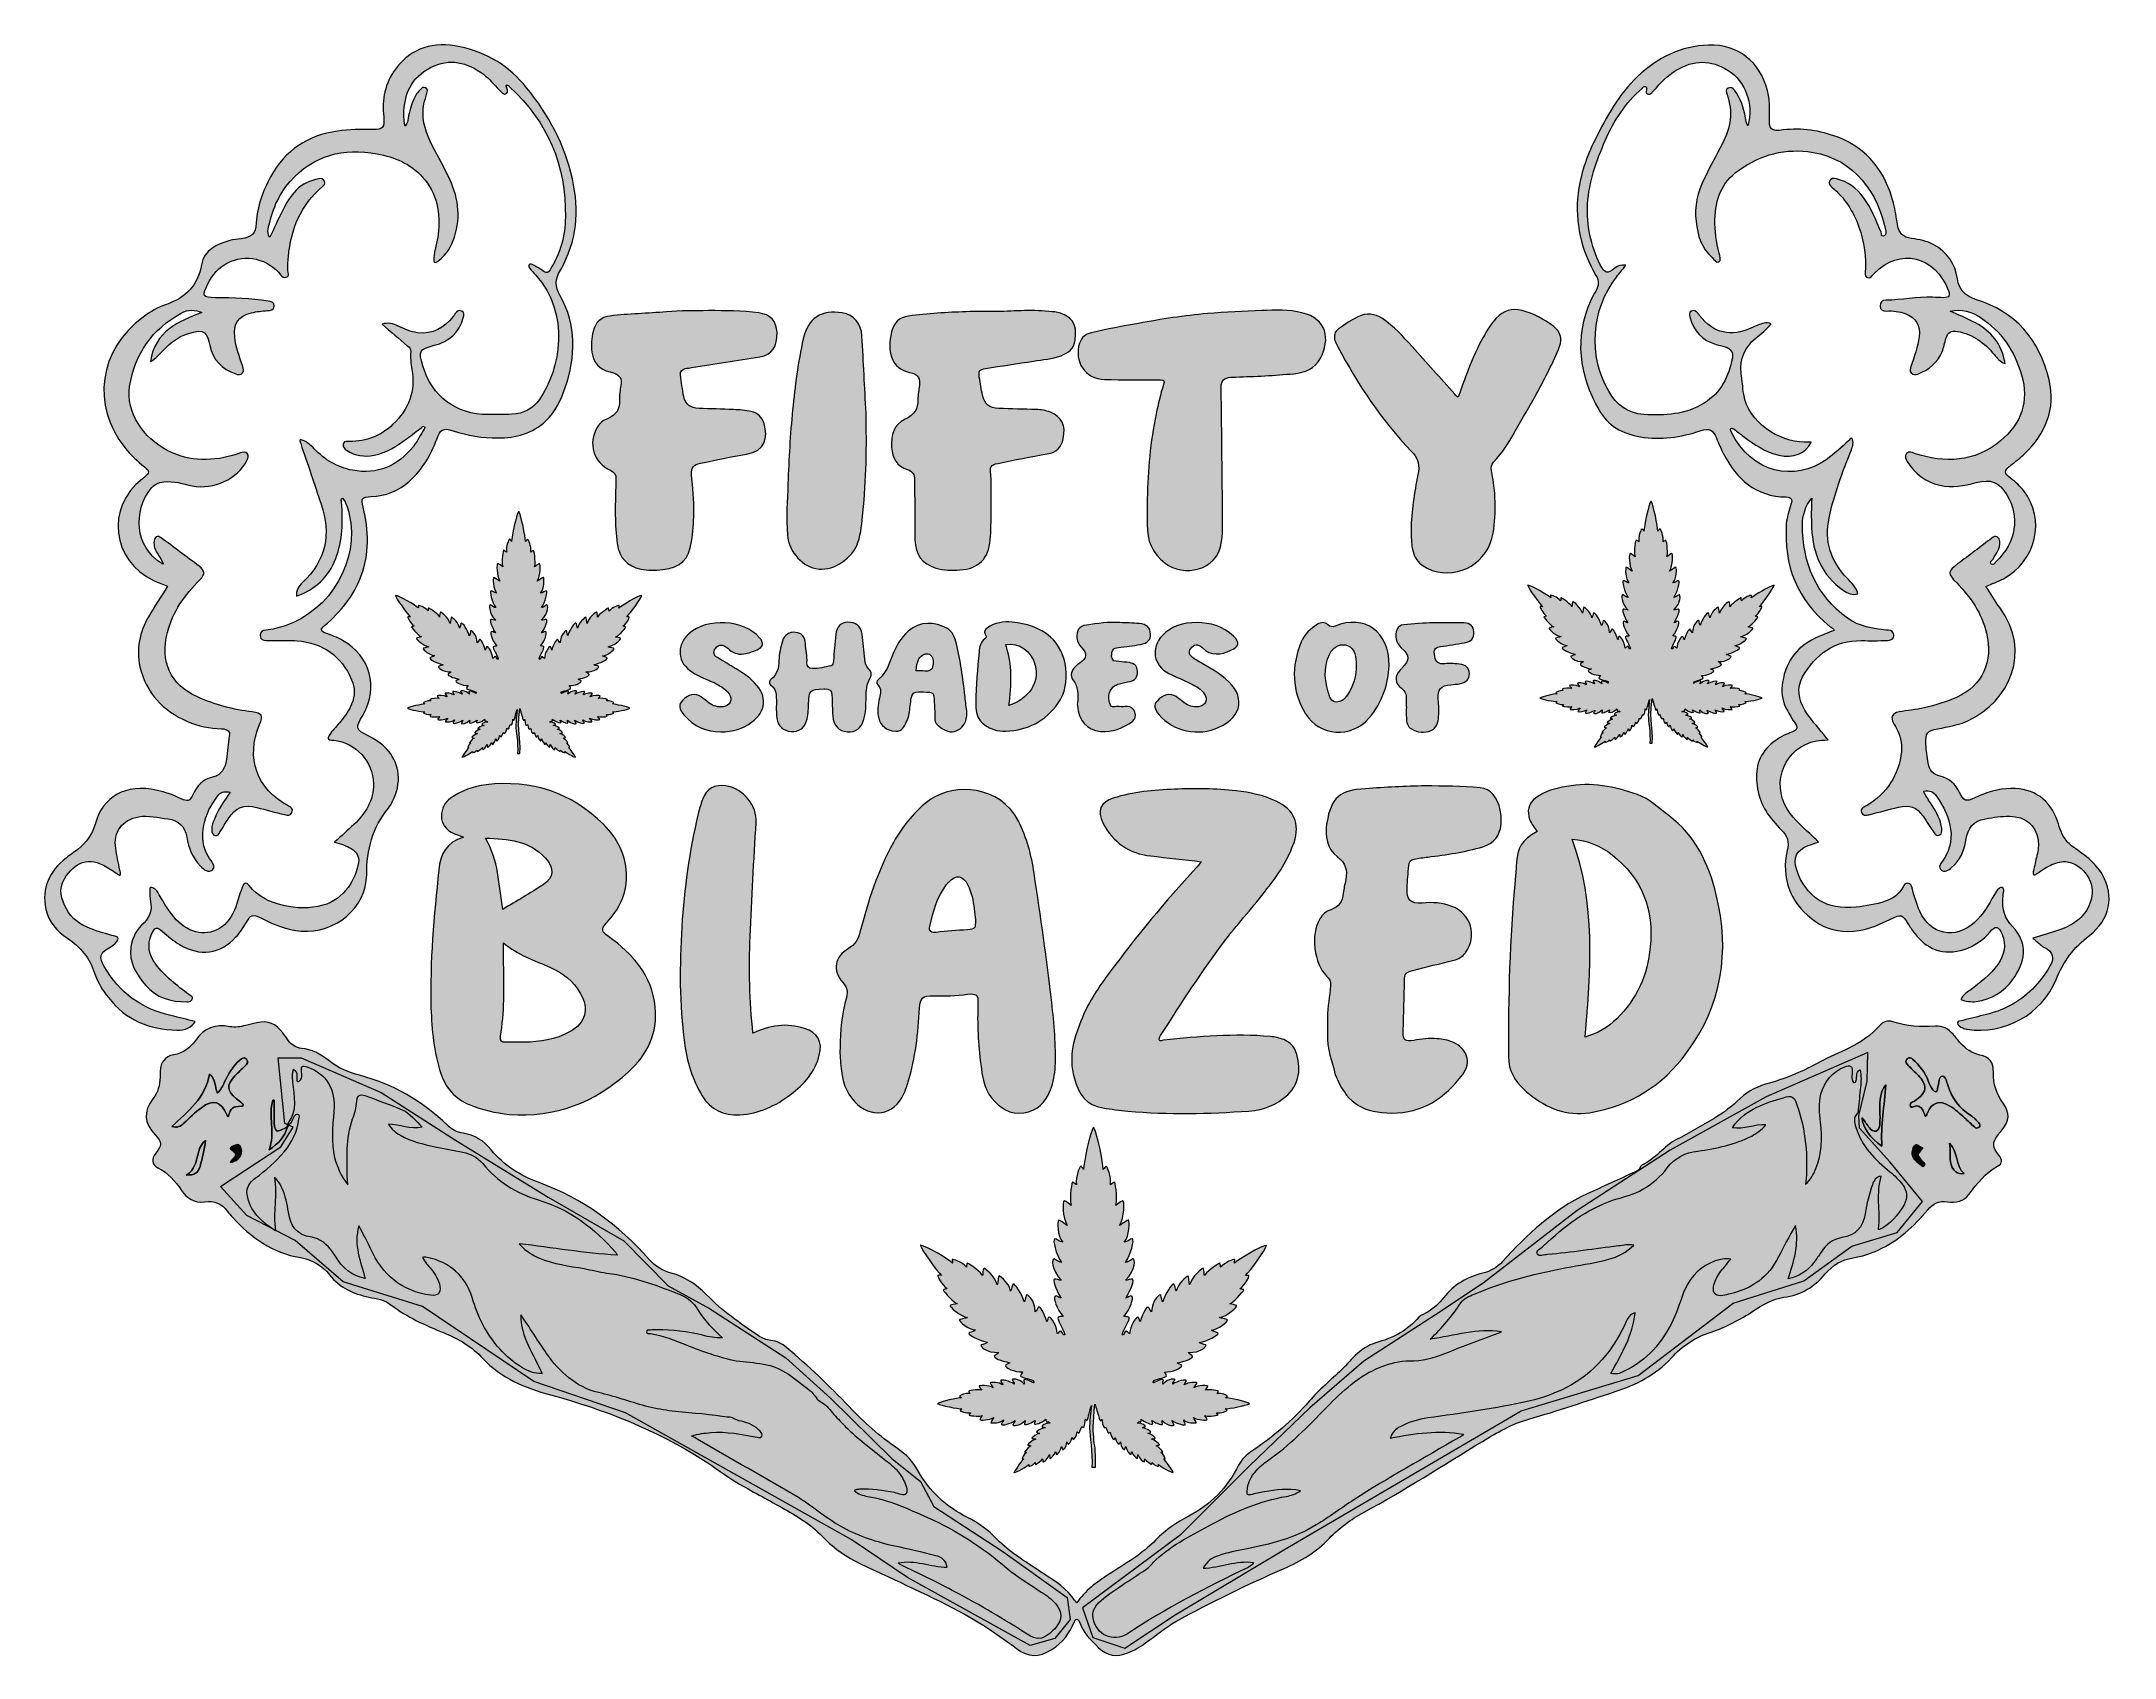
# Model space of a CAD drawing. Extents: x 430 to 1548, y -1476 to -604.
import ezdxf

# ---------------------------------------------------------------- set-up
doc = ezdxf.new("R2010")
doc.units = 0
doc.header["$MEASUREMENT"] = 0
doc.layers.add('katman 1', color=7, linetype='Continuous')

# ---------------------------------------------------------------- blocks, each defined once
blk = doc.blocks.new('block 2')
at = {"layer": 'katman 1', "true_color": 0xffffff}
h = blk.add_hatch(color=7, dxfattribs=at)
h.dxf.hatch_style = 2
edge = h.paths.add_edge_path()
edge.add_spline(control_points=[(494.9, -885.2), (494.3, -883.4), (493, -882), (492.1, -880.4), (490.8, -878.3), (490, -876.1), (490.3, -873.7), (490.5, -871.2), (492.3, -870.4), (494.2, -871.9), (501, -877), (507.8, -882), (514.6, -887.2), (517.9, -889.7), (518, -891.5), (515, -894.5), (506.9, -902.6), (500.3, -911.7), (497.5, -923), (493.5, -938.7), (499.1, -951.1), (513.7, -957.7), (523.1, -962), (533.1, -964.6), (543.3, -965.8), (548.6, -966.5), (549.3, -967.6), (547.2, -972.6), (539.7, -990.5), (545.6, -1007.3), (562.7, -1016.5), (564, -1017.2), (565.5, -1017.9), (564.7, -1020), (563.9, -1022.1), (562.2, -1021.6), (560.7, -1021.2), (555.7, -1020), (550.7, -1018.7), (545.7, -1017.3), (539.1, -1015.5), (534, -1017.4), (530.4, -1023.3), (528.9, -1025.7), (527.4, -1028.2), (525.8, -1030.7), (525.2, -1031.6), (524.8, -1032.9), (523.3, -1032.5), (521.9, -1032.1), (521.4, -1030.9), (521.4, -1029.4), (521.4, -1027.2), (522.2, -1025.2), (523, -1023.2), (525, -1018.2), (528.2, -1013.9), (531.3, -1009.1), (528.9, -1008.6), (526.7, -1008.6), (525.2, -1010.4), (519.3, -1017.5), (513, -1031), (518.8, -1042.4), (519.7, -1044.1), (520.8, -1045.6), (521.8, -1047.2), (522.5, -1048.3), (523.2, -1049.5), (522, -1050.8), (521, -1051.9), (519.7, -1051.9), (518.4, -1051.4), (517.1, -1050.9), (516.2, -1049.9), (515.3, -1049), (511.1, -1044.5), (508.9, -1039.2), (507.9, -1033.3), (506.8, -1027.4), (503.7, -1024.3), (497.7, -1023.5), (492.4, -1022.9), (487.3, -1021.4), (482, -1022.3), (473.1, -1024), (468.2, -1030.6), (469.6, -1039.5), (470.2, -1043.4), (471, -1047.2), (471.8, -1051.1), (472, -1052), (472.4, -1052.9), (472, -1054.1), (469.5, -1052.5), (467.2, -1051), (464.8, -1049.5), (455.1, -1043.5), (447.4, -1046.9), (441.9, -1055.9), (438.6, -1061.3), (440.2, -1066.9), (443, -1072.1), (445.8, -1077.3), (450.4, -1080.5), (455.8, -1082.6), (460.2, -1084.4), (464.7, -1085.6), (469.3, -1086.8), (471.5, -1087.4), (471.3, -1088.3), (470.2, -1089.7), (469.1, -1091.2), (467.6, -1092.1), (466, -1093), (461.1, -1095.9), (460.5, -1098.1), (463.4, -1103.1), (471.4, -1117.4), (483.6, -1125.9), (499.4, -1129.6), (503.8, -1130.6), (508.1, -1131.8), (512.5, -1132.8), (510.7, -1135.9), (507.2, -1137.7), (502.6, -1137.5), (487.7, -1137.1), (475, -1132.1), (465.7, -1119.9), (462.5, -1115.9), (459.8, -1111.7), (458.2, -1106.7), (455.7, -1098.7), (450.5, -1092.6), (443.6, -1087.9), (437.8, -1084.1), (433.4, -1079.1), (431.9, -1072.2), (429.5, -1060.7), (433.9, -1051.7), (442.8, -1044.6), (444.8, -1042.9), (447.1, -1041.6), (449.2, -1040), (453.6, -1036.3), (457, -1031.9), (458.5, -1026.4), (462.5, -1011.5), (475, -1004.3), (491.9, -1008.1), (496.4, -1009.1), (500.8, -1010.6), (504.9, -1012.6), (508.4, -1014.3), (509.5, -1014), (511.2, -1010.5), (513.4, -1005.8), (516.4, -1002.2), (521.9, -1001), (526.7, -999.9), (528.7, -996), (529.4, -991.4), (530, -987.2), (530, -982.9), (530.9, -978.8), (531.5, -976.3), (530, -975), (526.7, -974.9), (520.3, -974.7), (514.1, -973.5), (508.3, -970.9), (495.1, -965.1), (486, -955.7), (482.7, -941.4), (480.5, -931.8), (482.5, -922.8), (487.3, -914.4), (490.5, -908.9), (494.1, -903.6), (497.6, -898), (495.1, -897), (492.6, -896.1), (490.3, -895), (467.3, -884.3), (464.1, -855.5), (484, -840), (484.4, -839.7), (484.8, -839.4), (485.2, -839.1), (487.9, -836.8), (488, -835.8), (485.2, -833.6), (481.3, -830.4), (477.6, -827.1), (474.5, -823.2), (456.3, -800.2), (460.5, -770.4), (484.4, -752.8), (488.3, -749.9), (492.4, -747.5), (497, -745.9), (507.3, -742.4), (513.9, -735.8), (515.9, -724.5), (517.4, -716.6), (524, -713.4), (531.1, -711.5), (533.1, -710.9), (535.2, -710.8), (537.3, -710.5), (543.1, -709.7), (545.1, -707.8), (545.4, -702), (546, -693), (548.9, -684.9), (553.2, -677.1), (561, -662.6), (573.3, -654.8), (589.3, -652.4), (595.6, -651.5), (601.9, -651.4), (608.2, -651.6), (613.7, -651.7), (614.8, -650.3), (614.2, -644.8), (613.1, -635.4), (614.9, -626.6), (620.5, -619), (629.2, -607.2), (641.3, -604.1), (655.2, -606.9), (669.8, -609.9), (682, -617.5), (691.3, -629.1), (703.1, -643.6), (711.9, -659.8), (716, -678.2), (719.9, -695.3), (718.5, -712), (709.5, -727.4), (706.6, -732.2), (706.6, -736.3), (709.4, -741.3), (718.4, -757.2), (717.8, -773.9), (712.1, -790.8), (709.9, -797.5), (706.9, -803.7), (701.7, -808.7), (694.4, -815.6), (685.5, -818), (675.8, -818), (667.5, -818.1), (659.5, -816.6), (651.6, -814.1), (646.1, -812.4), (644.7, -813.2), (642.8, -818.6), (639.7, -827.3), (635, -834.9), (628.2, -841.2), (622.4, -846.7), (615.3, -849.2), (607.4, -849.6), (602.4, -849.8), (601.8, -850.4), (603.1, -855.4), (606.2, -868), (606.5, -880.4), (601.9, -892.7), (597.9, -903.4), (590.9, -911.9), (582.3, -919.2), (579.9, -921.2), (579.9, -922.1), (582.9, -923.3), (586, -924.5), (589.1, -925.5), (592, -927.2), (607, -936), (611.6, -952.1), (603.1, -967.3), (599, -974.6), (598.2, -974.9), (606.6, -979.1), (614.9, -983.3), (620.9, -989.6), (622, -999.4), (622.6, -1004.5), (621.2, -1009.3), (619, -1013.9), (618.3, -1015.2), (617.7, -1016.6), (616.7, -1017.8), (608.1, -1028.2), (605, -1040.1), (605, -1053.7), (605, -1071.5), (587.9, -1085.5), (569.6, -1084), (561.9, -1083.3), (555, -1080.5), (548.2, -1077.1), (543.4, -1074.8), (542.5, -1075), (539.9, -1079.6), (538.3, -1082.3), (536.6, -1084.9), (534.5, -1087.2), (525.9, -1096.5), (515.2, -1097.9), (504.1, -1091.3), (500.7, -1089.3), (497.8, -1086.8), (494.9, -1084.2), (491.8, -1081.5), (490.6, -1081.9), (489, -1085.7), (486.4, -1091.6), (487.5, -1097), (491.2, -1101.9), (496.1, -1108.5), (502.6, -1113.4), (509.1, -1118.3), (509.9, -1118.9), (511.5, -1119.2), (511.1, -1120.4), (510.7, -1121.6), (509.3, -1122.3), (507.9, -1122.2), (499.3, -1122.2), (491.6, -1120), (485.8, -1113.3), (480.7, -1107.4), (476.7, -1100.9), (477.7, -1092.6), (478.4, -1087.3), (481.2, -1083), (484.9, -1079.5), (488.3, -1076.2), (489.2, -1072.6), (488.4, -1068.2), (488, -1066.1), (488.1, -1064), (488, -1062), (487.8, -1060), (488.8, -1060.2), (490, -1060.8), (491.5, -1061.6), (492.3, -1063), (493.1, -1064.4), (495.8, -1069.2), (498.5, -1073.9), (502.3, -1077.9), (509.4, -1085.6), (519.3, -1087.2), (526.7, -1081.9), (531.1, -1078.7), (533.4, -1074.1), (535, -1069.1), (536, -1066), (536.9, -1062.9), (538, -1060), (538.9, -1057.8), (540.2, -1057.5), (541.5, -1059.3), (546.1, -1065.6), (552.8, -1068.5), (560.1, -1070.2), (567.2, -1071.9), (574.3, -1072), (581.3, -1070.1), (593.1, -1067), (599.4, -1055.4), (600.6, -1047.1), (601.1, -1043.8), (599.5, -1041.2), (596.6, -1039.5), (594.1, -1037.9), (591.2, -1037), (587.7, -1036.1), (591.4, -1032.7), (594.8, -1029.6), (598.1, -1026.5), (604.3, -1020.5), (608.8, -1013.6), (608.7, -1004.5), (608.6, -992.6), (599, -982.2), (587.2, -981.1), (583.8, -980.8), (583.4, -980.3), (585.4, -977.5), (587.1, -975.1), (589.2, -973.1), (591, -970.8), (593.4, -968), (595.5, -965), (596.9, -961.6), (598.7, -957.1), (598.8, -952.8), (596.9, -948.4), (591.3, -935.4), (581.4, -928.6), (567.5, -927.4), (563.5, -927), (559.6, -927.3), (555.6, -927.3), (554, -927.3), (552.4, -927.3), (550.8, -927.2), (549.1, -927.2), (547.6, -926.8), (547.5, -924.6), (547.4, -922.4), (548.9, -921.9), (550.6, -921.7), (554.1, -921.4), (557.6, -920.5), (561, -919.3), (585.8, -910.9), (601.2, -884.2), (595.6, -859.2), (594.9, -856.1), (594, -853), (592, -850.4), (590.8, -851), (591.5, -851.9), (591.5, -852.6), (592.2, -863), (592.1, -873.2), (588.3, -883.1), (584.4, -893.1), (577.3, -899.7), (567.1, -903.4), (566.8, -900.2), (568.3, -897.9), (570.3, -896), (583.1, -884.1), (585.9, -869.9), (580.4, -853.7), (576.8, -842.8), (573.1, -831.9), (569.4, -821), (569.2, -820.4), (568.8, -819.8), (569.1, -818.9), (572.3, -819.5), (574.6, -821.6), (576.7, -823.8), (582.4, -829.8), (589.2, -833.9), (597.3, -835.4), (610.9, -838), (621.7, -833.1), (630.2, -822.5), (632.5, -819.6), (634, -816.2), (636, -813.2), (636.2, -812.8), (636.6, -812.3), (636.1, -811.9), (635.5, -811.3), (635.1, -812), (634.7, -812.3), (632, -814.3), (629.4, -816.3), (626.8, -818.3), (621.4, -822.3), (615.8, -825.9), (609.1, -827.3), (603.7, -828.3), (598.8, -827.7), (594.2, -824.6), (593, -823.8), (591.8, -822.8), (592.4, -821.1), (593, -819.3), (594.5, -819.9), (595.9, -819.9), (604.9, -819.9), (612.7, -816.9), (619.2, -810.6), (627.5, -802.5), (631.6, -792.8), (629.4, -781), (628.8, -777.8), (628.5, -774.6), (628.8, -771.4), (628.9, -769.8), (628, -769), (626.9, -768.2), (622.5, -764.4), (618.1, -760.7), (613.3, -756.6), (616.7, -755.6), (619.4, -756.3), (621.9, -757.6), (625.3, -759.3), (628.8, -760.7), (632.5, -761.2), (640.7, -762.2), (646.7, -758.6), (651.7, -752.5), (652.1, -752), (652.4, -751.4), (652.8, -750.9), (653.7, -749.7), (654.9, -748.7), (656.4, -749.6), (657.9, -750.4), (657.5, -751.7), (657.1, -753.1), (654.9, -761.3), (649.4, -766), (641.4, -768), (633.4, -770.1), (632.9, -771.1), (635.3, -779), (640.2, -795.7), (653.2, -805.3), (670.5, -805.4), (674.8, -805.4), (679, -805.3), (683.3, -805.2), (689.5, -805), (694.7, -802.3), (698.2, -797.2), (709.6, -780.8), (715.1, -750.9), (696.1, -730), (695.1, -728.9), (694, -727.8), (693.1, -726.6), (692.6, -726.1), (692.2, -725.2), (692.7, -724.6), (693.2, -723.8), (694.1, -724.3), (694.7, -724.6), (696.7, -725.7), (698.7, -726.8), (700.5, -728.1), (702.1, -729.2), (703, -728.9), (704, -727.2), (709.4, -718.5), (712.1, -708.9), (712.2, -698.8), (712.6, -671), (702.8, -647.4), (682.1, -628.6), (681.7, -628.2), (681.3, -627.5), (680.5, -627.6), (680.4, -627.8), (680.2, -628), (680.2, -628.1), (680.5, -629.5), (681.7, -631.5), (680.4, -632.2), (678.9, -633.1), (677.5, -631.3), (676.5, -630.2), (673.7, -627.3), (671.2, -624.3), (668, -621.8), (659.2, -615.2), (649.8, -612.9), (639.5, -618.1), (629.2, -623.4), (625, -632.4), (625.1, -643.7), (625.1, -645.2), (625.2, -646.7), (625.4, -648.2), (625.4, -648.7), (625.6, -649.1), (625.8, -649.8), (626.9, -648.4), (627.2, -647), (627.4, -645.5), (628, -642), (628.9, -638.5), (630.4, -635.2), (631.2, -633.2), (632.4, -631.4), (634, -629.9), (634.8, -629.2), (635.5, -628.4), (636.7, -629.1), (638.1, -629.8), (637.8, -631), (637.5, -632), (637.1, -634), (636.3, -635.8), (635.9, -637.7), (634.5, -644.8), (636.2, -651.5), (639.2, -657.8), (642.3, -664.1), (645.8, -670.2), (649, -676.6), (654.2, -687.2), (656.2, -698.2), (652.3, -709.7), (650.6, -714.6), (648.2, -719), (643.9, -722.2), (643.2, -722.7), (642.5, -723.6), (641.7, -723.2), (640.8, -722.8), (641.3, -721.7), (641.3, -720.9), (641.2, -716.5), (643.2, -712.5), (643.6, -708.1), (644.7, -696.7), (643.1, -686), (635.1, -677.2), (628.6, -670), (620, -666.4), (610.7, -664.7), (592.4, -661.3), (576.4, -665.4), (563.7, -679.6), (557.2, -686.9), (553.8, -695.7), (551.9, -705.2), (551.6, -706.7), (551.6, -708.2), (552.8, -709.6), (555.1, -704.8), (557.2, -700.1), (559.5, -695.5), (561.5, -691.4), (563.8, -687.6), (567, -684.3), (570.4, -680.8), (574.5, -679.1), (579.1, -678.1), (580.4, -677.8), (581.6, -678.1), (582.2, -679.5), (582.9, -680.9), (581.9, -681.6), (581.1, -682.3), (569.4, -692.3), (564.1, -705.3), (562.8, -720.2), (562.6, -723), (562.2, -725.9), (562.7, -728.7), (562.9, -729.7), (563, -730.8), (561.6, -731.3), (560.3, -731.7), (559.5, -731.1), (558.7, -730.1), (555.3, -725.7), (550.8, -722.9), (545.4, -721.6), (534.7, -719.1), (524.1, -724.6), (519.2, -735.1), (516.1, -741.6), (516.5, -742.3), (523.5, -742.3), (533, -742.2), (542.4, -742.8), (551.8, -744.1), (553.4, -744.4), (555.2, -744.7), (555.1, -746.8), (555, -749), (553.1, -749.1), (551.5, -749.3), (548.6, -749.5), (545.7, -749.7), (542.8, -750.5), (535.7, -752.3), (532.9, -756.2), (533.8, -763.5), (534.4, -769), (536.5, -774.2), (538.1, -779.5), (538.5, -780.7), (539.1, -781.8), (538, -782.9), (537, -784), (535.7, -783.9), (534.4, -783.4), (526.9, -780.8), (522, -775.8), (520.3, -768.1), (519, -761.7), (518, -758.4), (508.3, -761.8), (503.2, -763.5), (499, -766.6), (495.4, -770.6), (493.3, -772.7), (491.4, -775.1), (488.3, -776.8), (490.9, -760.5), (503.2, -755.1), (516.1, -750.3), (512.4, -748.7), (508.6, -748.6), (505, -750.6), (489.4, -759.3), (480, -772.3), (477.1, -790.2), (474.8, -804), (484.8, -818.2), (497.4, -824.7), (509.6, -831.1), (522.3, -830.7), (535.1, -826.7), (535.7, -826.5), (536.3, -826.2), (536.9, -826), (538.2, -825.7), (539.5, -825.1), (540.6, -826.4), (541.6, -827.6), (541, -828.8), (540.4, -830.1), (535.6, -840), (522.5, -846.1), (510.9, -843.8), (505.8, -842.7), (500.9, -841), (495.6, -841.7), (492.6, -842), (490.1, -843.2), (488.3, -845.6), (479.4, -857.2), (479.5, -876.6), (494.5, -885.8), (494.7, -885.8), (495, -886.1), (495.1, -886), (495.4, -885.7), (495.3, -885.4), (494.9, -885.2)], knot_values=[0, 0, 0, 0, 1, 1, 1, 2, 2, 2, 3, 3, 3, 4, 4, 4, 5, 5, 5, 6, 6, 6, 7, 7, 7, 8, 8, 8, 9, 9, 9, 10, 10, 10, 11, 11, 11, 12, 12, 12, 13, 13, 13, 14, 14, 14, 15, 15, 15, 16, 16, 16, 17, 17, 17, 18, 18, 18, 19, 19, 19, 20, 20, 20, 21, 21, 21, 22, 22, 22, 23, 23, 23, 24, 24, 24, 25, 25, 25, 26, 26, 26, 27, 27, 27, 28, 28, 28, 29, 29, 29, 30, 30, 30, 31, 31, 31, 32, 32, 32, 33, 33, 33, 34, 34, 34, 35, 35, 35, 36, 36, 36, 37, 37, 37, 38, 38, 38, 39, 39, 39, 40, 40, 40, 41, 41, 41, 42, 42, 42, 43, 43, 43, 44, 44, 44, 45, 45, 45, 46, 46, 46, 47, 47, 47, 48, 48, 48, 49, 49, 49, 50, 50, 50, 51, 51, 51, 52, 52, 52, 53, 53, 53, 54, 54, 54, 55, 55, 55, 56, 56, 56, 57, 57, 57, 58, 58, 58, 59, 59, 59, 60, 60, 60, 61, 61, 61, 62, 62, 62, 63, 63, 63, 64, 64, 64, 65, 65, 65, 66, 66, 66, 67, 67, 67, 68, 68, 68, 69, 69, 69, 70, 70, 70, 71, 71, 71, 72, 72, 72, 73, 73, 73, 74, 74, 74, 75, 75, 75, 76, 76, 76, 77, 77, 77, 78, 78, 78, 79, 79, 79, 80, 80, 80, 81, 81, 81, 82, 82, 82, 83, 83, 83, 84, 84, 84, 85, 85, 85, 86, 86, 86, 87, 87, 87, 88, 88, 88, 89, 89, 89, 90, 90, 90, 91, 91, 91, 92, 92, 92, 93, 93, 93, 94, 94, 94, 95, 95, 95, 96, 96, 96, 97, 97, 97, 98, 98, 98, 99, 99, 99, 100, 100, 100, 101, 101, 101, 102, 102, 102, 103, 103, 103, 104, 104, 104, 105, 105, 105, 106, 106, 106, 107, 107, 107, 108, 108, 108, 109, 109, 109, 110, 110, 110, 111, 111, 111, 112, 112, 112, 113, 113, 113, 114, 114, 114, 115, 115, 115, 116, 116, 116, 117, 117, 117, 118, 118, 118, 119, 119, 119, 120, 120, 120, 121, 121, 121, 122, 122, 122, 123, 123, 123, 124, 124, 124, 125, 125, 125, 126, 126, 126, 127, 127, 127, 128, 128, 128, 129, 129, 129, 130, 130, 130, 131, 131, 131, 132, 132, 132, 133, 133, 133, 134, 134, 134, 135, 135, 135, 136, 136, 136, 137, 137, 137, 138, 138, 138, 139, 139, 139, 140, 140, 140, 141, 141, 141, 142, 142, 142, 143, 143, 143, 144, 144, 144, 145, 145, 145, 146, 146, 146, 147, 147, 147, 148, 148, 148, 149, 149, 149, 150, 150, 150, 151, 151, 151, 152, 152, 152, 153, 153, 153, 154, 154, 154, 155, 155, 155, 156, 156, 156, 157, 157, 157, 158, 158, 158, 159, 159, 159, 160, 160, 160, 161, 161, 161, 162, 162, 162, 163, 163, 163, 164, 164, 164, 165, 165, 165, 166, 166, 166, 167, 167, 167, 168, 168, 168, 169, 169, 169, 170, 170, 170, 171, 171, 171, 172, 172, 172, 173, 173, 173, 174, 174, 174, 175, 175, 175, 176, 176, 176, 177, 177, 177, 178, 178, 178, 179, 179, 179, 180, 180, 180, 181, 181, 181, 182, 182, 182, 183, 183, 183, 184, 184, 184, 185, 185, 185, 186, 186, 186, 187, 187, 187, 188, 188, 188, 189, 189, 189, 190, 190, 190, 191, 191, 191, 192, 192, 192, 193, 193, 193, 194, 194, 194, 195, 195, 195, 196, 196, 196, 197, 197, 197, 198, 198, 198, 199, 199, 199, 200, 200, 200, 201, 201, 201, 202, 202, 202, 203, 203, 203, 204, 204, 204, 205, 205, 205, 206, 206, 206, 207, 207, 207, 208, 208, 208, 209, 209, 209, 210, 210, 210, 211, 211, 211, 212, 212, 212, 213, 213, 213, 214, 214, 214, 215, 215, 215, 216, 216, 216, 217, 217, 217, 218, 218, 218, 219, 219, 219, 220, 220, 220, 221, 221, 221, 222, 222, 222, 223, 223, 223, 224, 224, 224, 225, 225, 225, 226, 226, 226, 227, 227, 227, 228, 228, 228, 229, 229, 229, 230, 230, 230, 231, 231, 231, 232, 232, 232, 233, 233, 233, 234, 234, 234, 235, 235, 235, 236, 236, 236, 237, 237, 237, 238, 238, 238, 239, 239, 239, 240, 240, 240, 241, 241, 241, 242, 242, 242, 243, 243, 243, 244, 244, 244, 245, 245, 245, 246, 246, 246, 247, 247, 247, 248, 248, 248, 249, 249, 249, 249], degree=3, periodic=1)
h = blk.add_hatch(color=7, dxfattribs=at)
h.dxf.hatch_style = 2
edge = h.paths.add_edge_path()
edge.add_spline(control_points=[(1503.9, -1087.8), (1508.8, -1086.3), (1513.3, -1085.1), (1517.8, -1083.6), (1526.2, -1080.8), (1532.9, -1076), (1535.4, -1066.9), (1537.9, -1058.2), (1531.3, -1048.1), (1522.5, -1046.7), (1519.6, -1046.2), (1516.9, -1047), (1514.2, -1048.1), (1511.4, -1049.4), (1508.8, -1051.1), (1506.3, -1052.9), (1505.7, -1053.2), (1505.2, -1054), (1504.5, -1053.6), (1503.8, -1053.2), (1504.1, -1052.2), (1504.3, -1051.6), (1504.8, -1048.8), (1505.4, -1046.1), (1506.1, -1043.3), (1506.8, -1040.4), (1507.2, -1037.6), (1506.7, -1034.6), (1505.5, -1026.9), (1499.8, -1022.2), (1491.4, -1022.1), (1487, -1022), (1482.7, -1022.6), (1478.4, -1023.4), (1471.8, -1024.7), (1468.8, -1028.2), (1467.8, -1034.9), (1467, -1040.8), (1464.6, -1045.9), (1460, -1049.8), (1459.2, -1050.5), (1458.4, -1051.1), (1457.4, -1051.5), (1456.2, -1052), (1455, -1051.8), (1454.1, -1050.7), (1453.2, -1049.6), (1453.6, -1048.6), (1454.3, -1047.6), (1463.7, -1035.4), (1459.7, -1022.6), (1451.9, -1011.3), (1450.2, -1008.7), (1448.3, -1008.1), (1445, -1008.5), (1445.8, -1010.9), (1447.4, -1012.8), (1448.7, -1014.8), (1451.1, -1018.6), (1453.5, -1022.5), (1454.5, -1027), (1454.7, -1028), (1454.8, -1029), (1454.8, -1030), (1454.8, -1031.2), (1454.2, -1032), (1453.1, -1032.3), (1451.8, -1032.7), (1451.2, -1031.9), (1450.6, -1031), (1448.6, -1028), (1446.7, -1025), (1444.7, -1022), (1441.2, -1017.1), (1437.3, -1015.7), (1431.4, -1017.2), (1426.3, -1018.4), (1421.2, -1019.8), (1416.1, -1021.1), (1415.3, -1021.3), (1414.4, -1021.4), (1413.6, -1021.5), (1412.5, -1021.6), (1411.8, -1021), (1411.4, -1020), (1411, -1019), (1411.4, -1018.1), (1412.2, -1017.5), (1412.8, -1017.1), (1413.5, -1016.8), (1414.1, -1016.4), (1425.2, -1009.7), (1431.6, -999.9), (1433, -987.1), (1433.5, -982.6), (1432.2, -978.3), (1430.1, -974.3), (1429.6, -973.5), (1429.1, -972.7), (1428.7, -971.9), (1427, -968.5), (1427.9, -966.5), (1431.7, -965.8), (1436.2, -965), (1440.8, -964.7), (1445.3, -963.6), (1451.4, -962.2), (1457.3, -960.3), (1463, -957.8), (1476.7, -951.6), (1482.7, -938.5), (1478.9, -923.3), (1476.3, -912.6), (1470.4, -903.9), (1462.8, -896.2), (1457.7, -891), (1457.7, -890.1), (1463.5, -885.8), (1469.6, -881.3), (1475.7, -876.6), (1481.8, -872), (1482.7, -871.4), (1483.5, -870.7), (1484.6, -871.3), (1485.6, -871.9), (1486, -872.8), (1486.1, -873.9), (1486.4, -877.6), (1484, -880.3), (1482.5, -883.3), (1482, -884.1), (1480.2, -885), (1481.4, -886), (1482.6, -887), (1483.4, -885.2), (1484.2, -884.5), (1494.8, -874.5), (1497, -860.5), (1489.9, -848.7), (1485.7, -841.7), (1481.2, -839.9), (1473.3, -842.1), (1466.8, -843.8), (1460.4, -844.9), (1453.7, -843.5), (1446, -841.8), (1440.3, -837.3), (1436.1, -830.7), (1435.3, -829.3), (1434.5, -827.7), (1435.8, -826.3), (1437.1, -824.9), (1438.6, -825.8), (1440, -826.3), (1456.6, -831.8), (1472.4, -831.1), (1486.4, -819.6), (1497.8, -810.2), (1501.9, -798.2), (1497.8, -783.9), (1494.1, -771), (1486.8, -760.4), (1475.5, -752.9), (1470.7, -749.7), (1465.5, -748.3), (1459.3, -749.5), (1463.6, -751.5), (1467.6, -753.2), (1471.4, -755.1), (1480, -759.4), (1486.4, -765.8), (1488.5, -775.6), (1488.7, -776.2), (1488.8, -776.8), (1488.9, -777.8), (1486.1, -776.9), (1484.6, -775), (1483, -773), (1477.8, -766.6), (1471.5, -761.9), (1463.2, -760.5), (1459.8, -759.9), (1458, -761), (1457, -764.3), (1456.3, -766.7), (1455.9, -769.2), (1454.9, -771.6), (1452.3, -777.5), (1447.8, -781.2), (1441.9, -783.5), (1440.6, -784), (1439.3, -784), (1438.3, -782.9), (1437.2, -781.9), (1437.7, -780.7), (1438.1, -779.5), (1439.9, -774.1), (1441.9, -768.9), (1442.6, -763.2), (1443.3, -757.2), (1440.9, -753.2), (1435.3, -751), (1431.9, -749.7), (1428.4, -749.3), (1424.8, -749.5), (1423, -749.5), (1421.5, -748.9), (1421.5, -746.8), (1421.5, -744.8), (1422.6, -743.7), (1424.7, -743.7), (1433.1, -743.5), (1441.4, -741.9), (1449.8, -742.1), (1451.8, -742.1), (1453.8, -742.3), (1455.7, -742.3), (1458.7, -742.2), (1459.4, -741.2), (1458.4, -738.6), (1451.4, -719.9), (1432.3, -714.8), (1418.2, -729.3), (1417.8, -729.7), (1417.5, -730.2), (1417.1, -730.6), (1416.5, -731.3), (1415.8, -732), (1414.7, -731.5), (1413.5, -731), (1413.4, -730.1), (1413.5, -728.9), (1414, -720.5), (1412.8, -712.2), (1410.1, -704.2), (1407.1, -695.7), (1402.3, -688.5), (1395.5, -682.6), (1394.5, -681.7), (1393.4, -680.8), (1394.2, -679.3), (1395, -677.8), (1396.3, -677.9), (1397.9, -678.2), (1404.1, -679.6), (1408.8, -683.1), (1412.5, -688.2), (1416.6, -694), (1419.4, -700.4), (1422, -707), (1422.3, -707.8), (1422.1, -709.3), (1423.3, -709.1), (1424.4, -708.8), (1424.8, -707.6), (1424.6, -706.5), (1420.5, -686), (1407.9, -667.7), (1385.3, -663.9), (1370.6, -661.4), (1357.2, -665.1), (1345.1, -673.6), (1336, -680), (1332.6, -689.3), (1332.4, -700.1), (1332.3, -706.2), (1333.1, -712.3), (1334.6, -718.3), (1335.1, -719.9), (1335.9, -722.2), (1334.5, -723), (1333.3, -723.7), (1331.9, -721.7), (1330.8, -720.7), (1325.1, -715.4), (1323, -708.6), (1322.2, -701.2), (1321.2, -693.1), (1323, -685.4), (1326.6, -678.2), (1329.7, -671.8), (1333, -665.4), (1336.4, -659.1), (1341, -650.6), (1342.2, -641.9), (1338.9, -632.7), (1338.5, -631.4), (1337.9, -630), (1339.5, -629.2), (1341, -628.5), (1342, -629.3), (1342.9, -630.4), (1346.4, -634.8), (1347.9, -639.9), (1348.8, -645.2), (1349, -646.7), (1349.3, -648.2), (1350.2, -649.6), (1353.5, -637.5), (1348.5, -625.5), (1339.5, -619.7), (1330.2, -613.8), (1320.9, -613.9), (1311.5, -619.6), (1306.8, -622.4), (1303.1, -626.5), (1299.4, -630.5), (1299, -630.9), (1298.7, -631.4), (1298.3, -631.8), (1297.6, -632.4), (1296.8, -632.8), (1296, -632.4), (1295.1, -632), (1295.3, -631.2), (1295.4, -630.4), (1295.5, -629.7), (1295.8, -628.9), (1294.9, -628.4), (1294, -628), (1293.6, -628.9), (1293.1, -629.4), (1284.2, -637.1), (1277.8, -646.8), (1273.2, -657.5), (1268.5, -668.5), (1264.4, -679.6), (1263.7, -691.7), (1263.1, -703.2), (1265.4, -714.1), (1270.5, -724.5), (1272.9, -729.3), (1274.3, -729.7), (1278.3, -726.3), (1280, -725), (1281.8, -724.7), (1284.3, -724.8), (1282.5, -727.1), (1280.9, -729.1), (1279.3, -731.2), (1265.6, -748.6), (1263.9, -773.6), (1275.1, -792.8), (1279.4, -800.2), (1285.2, -804.7), (1294, -805.3), (1305.4, -806), (1316.5, -805.5), (1326.5, -799.2), (1335.6, -793.6), (1339.8, -784.9), (1341.8, -774.8), (1342.4, -771.9), (1340.9, -769.8), (1337.9, -768.8), (1336.3, -768.3), (1334.6, -768), (1333, -767.5), (1325.4, -765.3), (1320.8, -760.3), (1318.9, -752.7), (1318.6, -751.6), (1318.2, -750.2), (1319.7, -749.5), (1321.1, -748.7), (1322.2, -749.5), (1323.1, -750.6), (1323.4, -751), (1323.7, -751.5), (1324.1, -751.9), (1331.5, -761.5), (1341.1, -763.8), (1352.1, -758.6), (1354.4, -757.6), (1356.6, -756.6), (1359, -756.1), (1360.2, -755.9), (1361.4, -755.6), (1362.7, -756.4), (1360.3, -759.4), (1357.3, -761.7), (1354.4, -764.1), (1348.6, -769.1), (1345.6, -775.2), (1346.6, -783.1), (1347.1, -786.8), (1347.3, -790.6), (1347.9, -794.3), (1350.5, -809.8), (1367, -820.1), (1380.6, -820.2), (1381.8, -820.2), (1383, -820.2), (1384.3, -820.2), (1381.6, -826.3), (1374.5, -829.2), (1366.8, -827.3), (1359.5, -825.6), (1353.6, -821.5), (1347.7, -817.1), (1346.1, -815.8), (1344.4, -814.6), (1342.8, -813.3), (1342.2, -812.9), (1341.6, -812.5), (1341, -812.9), (1340.3, -813.4), (1341, -814.1), (1341.2, -814.6), (1351.8, -837.3), (1375.8, -841.6), (1392.4, -829.7), (1396.7, -826.6), (1400.7, -823.1), (1404.5, -819.5), (1405, -819), (1405.3, -818.2), (1406.3, -818.1), (1407.3, -820.2), (1406.9, -822.2), (1406, -824.3), (1401.2, -836.3), (1396.7, -848.4), (1394, -861), (1391.3, -873.6), (1394.8, -884.5), (1403.8, -893.7), (1406.2, -896.1), (1408.6, -898.5), (1409.5, -902.1), (1406.5, -902.9), (1404.1, -901.8), (1401.8, -900.3), (1389.8, -892.1), (1385.2, -880.2), (1384.5, -866.4), (1384.3, -861.1), (1384.3, -855.7), (1384.7, -850.4), (1381.1, -854.6), (1379.6, -859.6), (1379.6, -864.8), (1379.6, -885.5), (1386.8, -902.7), (1403.9, -915.2), (1410.3, -919.8), (1417.5, -920.9), (1424.9, -921.7), (1426.4, -921.8), (1428.1, -921.6), (1428.7, -923.5), (1429.3, -925.6), (1428.1, -927.1), (1425.4, -927.2), (1420.7, -927.4), (1416.1, -927.4), (1411.5, -927.3), (1396.8, -927.1), (1386.7, -934.7), (1379.7, -946.8), (1376.3, -952.8), (1377.5, -959), (1380.9, -964.8), (1383.8, -969.6), (1387.6, -973.7), (1391.1, -978), (1391.8, -978.9), (1392.5, -979.7), (1393.4, -980.9), (1391, -981.1), (1389, -981.1), (1387.1, -981.4), (1370.3, -984.6), (1362.3, -1003.5), (1371.5, -1018.4), (1375.1, -1024.3), (1380.5, -1028.5), (1385.4, -1033.2), (1386.3, -1034.1), (1387.1, -1034.9), (1388.3, -1036), (1386.2, -1036.7), (1384.4, -1037.2), (1382.6, -1037.9), (1376.2, -1040.5), (1374.4, -1044.4), (1376.5, -1050.9), (1381.4, -1065.8), (1392.7, -1072.9), (1408.6, -1071.1), (1413.9, -1070.5), (1419.2, -1069.7), (1424.3, -1067.9), (1428.5, -1066.5), (1431.9, -1064.2), (1433.9, -1060.1), (1434.4, -1059.1), (1435.1, -1058.1), (1436.4, -1058.2), (1438, -1058.3), (1438.4, -1059.5), (1438.7, -1060.7), (1439.8, -1065), (1441.1, -1069.2), (1442.9, -1073.3), (1448.5, -1086), (1462.1, -1088.8), (1472.4, -1079.4), (1477, -1075.2), (1480.1, -1069.7), (1483.2, -1064.3), (1483.9, -1063.1), (1484.5, -1061.8), (1485.7, -1061), (1486.3, -1060.6), (1486.9, -1060.3), (1487.5, -1060.6), (1488.2, -1061), (1488.3, -1061.6), (1488.2, -1062.3), (1488.1, -1063.6), (1487.8, -1064.9), (1487.7, -1066.2), (1487.2, -1072.1), (1489, -1077.4), (1492.9, -1081.6), (1501.9, -1090.9), (1499.6, -1101.1), (1493.1, -1110.1), (1488.3, -1116.7), (1481.7, -1120.9), (1473.4, -1122), (1470.5, -1122.4), (1467.8, -1121.9), (1465, -1121), (1466, -1118.6), (1468, -1117.3), (1469.9, -1116), (1475.6, -1112), (1480.9, -1107.6), (1485, -1102), (1488.6, -1097), (1489.7, -1091.6), (1487.3, -1085.7), (1485.6, -1081.3), (1483.6, -1080.9), (1480.7, -1084.6), (1473.6, -1093.3), (1460.7, -1097.5), (1451.5, -1094.1), (1446.9, -1092.4), (1443.4, -1089.4), (1440.4, -1085.6), (1439, -1083.9), (1437.8, -1082.1), (1436.7, -1080.3), (1433.4, -1074.8), (1433, -1074.7), (1427.1, -1077.6), (1419.8, -1081.2), (1412.4, -1084.3), (1404, -1084.2), (1396.7, -1084.2), (1390, -1082), (1384.4, -1077.3), (1372.8, -1067.7), (1368, -1055.4), (1371.4, -1040.6), (1372.5, -1036), (1371.5, -1032.7), (1368.2, -1029.4), (1361.9, -1023.3), (1356.8, -1016.2), (1355.4, -1007.3), (1354, -998.8), (1354.8, -990.6), (1361.5, -984.2), (1364.3, -981.6), (1367.5, -979.3), (1371.1, -977.8), (1371.8, -977.5), (1372.7, -977.2), (1373.4, -976.9), (1377.2, -975.2), (1377.5, -974.4), (1375.1, -971.1), (1373.4, -968.7), (1372, -966.1), (1370.7, -963.5), (1368.4, -959.2), (1368.2, -954.6), (1368.9, -949.8), (1370.7, -937.8), (1377.5, -929.8), (1388.4, -925.1), (1391.1, -924), (1393.8, -923), (1396.7, -921.8), (1396.4, -920.7), (1395.4, -920.4), (1394.6, -919.8), (1376.7, -905.6), (1369.4, -886.8), (1370.9, -864.2), (1371.2, -860.7), (1372.3, -857.2), (1373.4, -853.8), (1374.3, -851.1), (1373.7, -849.9), (1370.9, -849.8), (1354.4, -849.6), (1344.1, -840.4), (1337, -826.5), (1335.6, -823.8), (1334.4, -820.9), (1333.2, -818), (1331.1, -813.3), (1329.4, -812.5), (1324.5, -814.1), (1314, -817.7), (1303.2, -819.1), (1292.2, -817.4), (1282.6, -815.8), (1274.5, -811.3), (1269.7, -802.7), (1259.1, -783.8), (1256.2, -764.1), (1265.5, -743.7), (1266.3, -742), (1267.1, -740.3), (1268.1, -738.7), (1269.9, -735.9), (1269.9, -733.3), (1268.2, -730.3), (1260.3, -716.6), (1256.7, -701.9), (1258.6, -686.1), (1259.9, -675.9), (1263, -666.2), (1267.7, -657.1), (1273.9, -644.8), (1280.5, -632.6), (1290.6, -623), (1301.3, -612.8), (1314, -606.5), (1329, -606), (1344.9, -605.6), (1356.7, -615), (1360.7, -630.5), (1361.9, -635.2), (1362, -640), (1361.8, -644.8), (1361.5, -651.5), (1362.5, -652.7), (1369.2, -651.8), (1379.3, -650.6), (1389, -652.1), (1398.3, -655.6), (1415, -661.8), (1424.4, -674.5), (1428.7, -691.3), (1429.7, -695.1), (1430.2, -699), (1430.9, -702.9), (1431.8, -707.7), (1433.7, -709.6), (1438.5, -710.4), (1442.6, -711), (1446.7, -711.7), (1450.4, -713.7), (1457.7, -717.7), (1462, -724), (1463.2, -732.1), (1464.1, -738.2), (1467.1, -741.3), (1473, -743.2), (1494.6, -749.9), (1507.6, -764.9), (1512.7, -786.7), (1516.3, -802.4), (1510.8, -815.4), (1499.6, -826.4), (1497.3, -828.7), (1494.6, -830.6), (1492, -832.7), (1488.3, -835.7), (1488.3, -837), (1492, -839.8), (1494.6, -841.8), (1497, -843.9), (1499, -846.5), (1510.9, -861.8), (1505.7, -884.5), (1488, -893.9), (1485, -895.5), (1481.8, -896.7), (1478.6, -898.1), (1481.1, -902), (1483.4, -905.9), (1486, -909.5), (1503.8, -933.5), (1491, -960.1), (1469.2, -970.4), (1463.9, -972.9), (1458.2, -973.8), (1452.6, -974.9), (1446.8, -976), (1445.9, -977.1), (1446.2, -983.1), (1446.4, -986.5), (1446.8, -990), (1447.4, -993.5), (1448, -997.2), (1450.2, -999.6), (1453.9, -1000.4), (1459, -1001.5), (1462.1, -1004.9), (1464.3, -1009.2), (1466.7, -1014.1), (1467.6, -1014.4), (1472.6, -1012.1), (1478.8, -1009.2), (1485.2, -1007.2), (1492.1, -1007.1), (1504.4, -1006.9), (1513.2, -1013.1), (1517.2, -1024.8), (1518.4, -1028.6), (1519.6, -1032.3), (1522.2, -1035.5), (1523, -1036.4), (1523.8, -1037.2), (1524.8, -1038), (1531, -1042.6), (1537.6, -1046.7), (1541.5, -1053.7), (1548, -1065.1), (1545.4, -1078), (1534.4, -1086.4), (1526.1, -1092.7), (1520.3, -1100.6), (1516.4, -1110.2), (1508.8, -1128.9), (1488.5, -1140.1), (1468.5, -1137), (1467.7, -1136.8), (1466.8, -1136.7), (1466.1, -1136.3), (1464.8, -1135.7), (1463.2, -1134.9), (1463.3, -1133.4), (1463.4, -1132.4), (1465.2, -1132.5), (1466.2, -1132.2), (1474.6, -1129.9), (1483.2, -1128.6), (1491, -1124.6), (1500.6, -1119.6), (1507.8, -1112.1), (1513.1, -1102.9), (1515.8, -1098.3), (1514.8, -1095.4), (1510.2, -1092.9), (1509.5, -1092.5), (1508.9, -1092.2), (1508.3, -1091.7), (1506.9, -1090.5), (1505.6, -1089.3), (1503.9, -1087.8)], knot_values=[0, 0, 0, 0, 1, 1, 1, 2, 2, 2, 3, 3, 3, 4, 4, 4, 5, 5, 5, 6, 6, 6, 7, 7, 7, 8, 8, 8, 9, 9, 9, 10, 10, 10, 11, 11, 11, 12, 12, 12, 13, 13, 13, 14, 14, 14, 15, 15, 15, 16, 16, 16, 17, 17, 17, 18, 18, 18, 19, 19, 19, 20, 20, 20, 21, 21, 21, 22, 22, 22, 23, 23, 23, 24, 24, 24, 25, 25, 25, 26, 26, 26, 27, 27, 27, 28, 28, 28, 29, 29, 29, 30, 30, 30, 31, 31, 31, 32, 32, 32, 33, 33, 33, 34, 34, 34, 35, 35, 35, 36, 36, 36, 37, 37, 37, 38, 38, 38, 39, 39, 39, 40, 40, 40, 41, 41, 41, 42, 42, 42, 43, 43, 43, 44, 44, 44, 45, 45, 45, 46, 46, 46, 47, 47, 47, 48, 48, 48, 49, 49, 49, 50, 50, 50, 51, 51, 51, 52, 52, 52, 53, 53, 53, 54, 54, 54, 55, 55, 55, 56, 56, 56, 57, 57, 57, 58, 58, 58, 59, 59, 59, 60, 60, 60, 61, 61, 61, 62, 62, 62, 63, 63, 63, 64, 64, 64, 65, 65, 65, 66, 66, 66, 67, 67, 67, 68, 68, 68, 69, 69, 69, 70, 70, 70, 71, 71, 71, 72, 72, 72, 73, 73, 73, 74, 74, 74, 75, 75, 75, 76, 76, 76, 77, 77, 77, 78, 78, 78, 79, 79, 79, 80, 80, 80, 81, 81, 81, 82, 82, 82, 83, 83, 83, 84, 84, 84, 85, 85, 85, 86, 86, 86, 87, 87, 87, 88, 88, 88, 89, 89, 89, 90, 90, 90, 91, 91, 91, 92, 92, 92, 93, 93, 93, 94, 94, 94, 95, 95, 95, 96, 96, 96, 97, 97, 97, 98, 98, 98, 99, 99, 99, 100, 100, 100, 101, 101, 101, 102, 102, 102, 103, 103, 103, 104, 104, 104, 105, 105, 105, 106, 106, 106, 107, 107, 107, 108, 108, 108, 109, 109, 109, 110, 110, 110, 111, 111, 111, 112, 112, 112, 113, 113, 113, 114, 114, 114, 115, 115, 115, 116, 116, 116, 117, 117, 117, 118, 118, 118, 119, 119, 119, 120, 120, 120, 121, 121, 121, 122, 122, 122, 123, 123, 123, 124, 124, 124, 125, 125, 125, 126, 126, 126, 127, 127, 127, 128, 128, 128, 129, 129, 129, 130, 130, 130, 131, 131, 131, 132, 132, 132, 133, 133, 133, 134, 134, 134, 135, 135, 135, 136, 136, 136, 137, 137, 137, 138, 138, 138, 139, 139, 139, 140, 140, 140, 141, 141, 141, 142, 142, 142, 143, 143, 143, 144, 144, 144, 145, 145, 145, 146, 146, 146, 147, 147, 147, 148, 148, 148, 149, 149, 149, 150, 150, 150, 151, 151, 151, 152, 152, 152, 153, 153, 153, 154, 154, 154, 155, 155, 155, 156, 156, 156, 157, 157, 157, 158, 158, 158, 159, 159, 159, 160, 160, 160, 161, 161, 161, 162, 162, 162, 163, 163, 163, 164, 164, 164, 165, 165, 165, 166, 166, 166, 167, 167, 167, 168, 168, 168, 169, 169, 169, 170, 170, 170, 171, 171, 171, 172, 172, 172, 173, 173, 173, 174, 174, 174, 175, 175, 175, 176, 176, 176, 177, 177, 177, 178, 178, 178, 179, 179, 179, 180, 180, 180, 181, 181, 181, 182, 182, 182, 183, 183, 183, 184, 184, 184, 185, 185, 185, 186, 186, 186, 187, 187, 187, 188, 188, 188, 189, 189, 189, 190, 190, 190, 191, 191, 191, 192, 192, 192, 193, 193, 193, 194, 194, 194, 195, 195, 195, 196, 196, 196, 197, 197, 197, 198, 198, 198, 199, 199, 199, 200, 200, 200, 201, 201, 201, 202, 202, 202, 203, 203, 203, 204, 204, 204, 205, 205, 205, 206, 206, 206, 207, 207, 207, 208, 208, 208, 209, 209, 209, 210, 210, 210, 211, 211, 211, 212, 212, 212, 213, 213, 213, 214, 214, 214, 215, 215, 215, 216, 216, 216, 217, 217, 217, 218, 218, 218, 219, 219, 219, 220, 220, 220, 221, 221, 221, 222, 222, 222, 223, 223, 223, 224, 224, 224, 225, 225, 225, 226, 226, 226, 227, 227, 227, 228, 228, 228, 229, 229, 229, 230, 230, 230, 231, 231, 231, 232, 232, 232, 233, 233, 233, 234, 234, 234, 235, 235, 235, 236, 236, 236, 237, 237, 237, 238, 238, 238, 239, 239, 239, 240, 240, 240, 241, 241, 241, 242, 242, 242, 243, 243, 243, 244, 244, 244, 245, 245, 245, 246, 246, 246, 247, 247, 247, 248, 248, 248, 249, 249, 249, 250, 250, 250, 251, 251, 251, 252, 252, 252, 253, 253, 253, 254, 254, 254, 255, 255, 255, 256, 256, 256, 256], degree=3, periodic=1)
h = blk.add_hatch(color=7, dxfattribs=at)
h.dxf.hatch_style = 2
edge = h.paths.add_edge_path()
edge.add_spline(control_points=[(789.4, -749.3), (798.4, -749.3), (807.5, -749.3), (816.5, -750.5), (822.9, -751.4), (826.1, -754.7), (826.4, -761.1), (826.7, -768.5), (823.6, -773.1), (817.1, -774.2), (804.9, -776.2), (792.6, -778.1), (780.3, -780), (779.2, -780.2), (778, -780.3), (776.9, -780.5), (775, -780.9), (774.1, -782.2), (774.3, -784), (774.8, -787.9), (775.3, -791.9), (776.1, -795.7), (777.1, -800.1), (779.4, -801.8), (784.3, -802), (790.5, -802.3), (796.7, -802.4), (802.9, -802.7), (806.1, -802.8), (809.3, -803), (812.5, -803.7), (816, -804.6), (818.4, -806.8), (819.4, -810.1), (821.6, -817.9), (820, -825.2), (810, -826.7), (801.7, -828), (793.4, -829.9), (785.1, -831.6), (781.4, -832.3), (780.1, -833.8), (780.3, -837.7), (780.8, -844.6), (781.6, -851.6), (781.5, -858.6), (781.4, -863.7), (781, -868.7), (780.3, -873.8), (778.8, -883.6), (774.6, -887.7), (764.7, -889), (760.7, -889.6), (756.8, -889.4), (752.9, -888.7), (745.6, -887.2), (741.2, -882.5), (740.2, -875), (738.8, -864.8), (739, -854.6), (739.4, -844.5), (739.4, -843), (739.4, -841.5), (739.5, -839.9), (739.6, -837.7), (738.5, -836.3), (736.5, -835.4), (727.3, -831.3), (724.2, -820.9), (729.4, -812.3), (730.7, -810.1), (732.5, -808.5), (734.9, -807.6), (739.6, -805.8), (741.8, -802.3), (741.4, -797.2), (741.2, -794.7), (741.7, -792.2), (742.2, -789.7), (742.8, -786.2), (741.6, -784.1), (738.2, -782.9), (737.6, -782.7), (737, -782.5), (736.3, -782.3), (730.5, -781), (727.5, -777.6), (726.5, -771.7), (725.9, -768), (726.3, -764.2), (727.2, -760.5), (728.3, -755.7), (731.3, -752.8), (736.3, -752.2), (746.4, -751), (756.6, -750.8), (766.7, -749.9), (774.3, -749.3), (781.8, -749.4), (789.4, -749.3)], knot_values=[0, 0, 0, 0, 1, 1, 1, 2, 2, 2, 3, 3, 3, 4, 4, 4, 5, 5, 5, 6, 6, 6, 7, 7, 7, 8, 8, 8, 9, 9, 9, 10, 10, 10, 11, 11, 11, 12, 12, 12, 13, 13, 13, 14, 14, 14, 15, 15, 15, 16, 16, 16, 17, 17, 17, 18, 18, 18, 19, 19, 19, 20, 20, 20, 21, 21, 21, 22, 22, 22, 23, 23, 23, 24, 24, 24, 25, 25, 25, 26, 26, 26, 27, 27, 27, 28, 28, 28, 29, 29, 29, 30, 30, 30, 31, 31, 31, 32, 32, 32, 33, 33, 33, 33], degree=3, periodic=1)
h = blk.add_hatch(color=7, dxfattribs=at)
h.dxf.hatch_style = 2
edge = h.paths.add_edge_path()
edge.add_spline(control_points=[(874.4, -804.5), (874.8, -822.5), (874.6, -840.4), (872.7, -858.3), (872.2, -863.7), (871.8, -869.2), (870, -874.4), (867.2, -882.8), (857.3, -889.5), (848.9, -888.7), (840.4, -887.9), (832.9, -879.8), (832, -870.3), (831.2, -861.1), (832, -851.8), (832.3, -842.6), (832.7, -829.3), (833.5, -816), (834.8, -802.8), (836.1, -789.9), (837.7, -777.1), (840.5, -764.5), (843, -753.4), (850.4, -748.6), (861.6, -750.5), (867.8, -751.6), (871.8, -756.2), (872.2, -763), (873, -776.9), (873.7, -790.7), (874.4, -804.5)], knot_values=[0, 0, 0, 0, 1, 1, 1, 2, 2, 2, 3, 3, 3, 4, 4, 4, 5, 5, 5, 6, 6, 6, 7, 7, 7, 8, 8, 8, 9, 9, 9, 10, 10, 10, 10], degree=3, periodic=1)
h = blk.add_hatch(color=7, dxfattribs=at)
h.dxf.hatch_style = 2
edge = h.paths.add_edge_path()
edge.add_spline(control_points=[(945.1, -749.8), (955, -749.5), (964.9, -748.7), (974.8, -749.9), (975.2, -750), (975.7, -750), (976.2, -750), (985.1, -751.5), (988.6, -756.2), (987.2, -765.3), (986.6, -769.7), (983.5, -772.1), (979.6, -773.6), (974.8, -775.4), (969.7, -775.7), (964.7, -776.5), (956.1, -777.9), (947.5, -779.1), (938.9, -780.5), (935.6, -781), (935, -781.9), (935.5, -785.2), (936.1, -788.5), (936.5, -791.8), (937.3, -794.9), (938.6, -800.1), (940.6, -801.8), (946.1, -802), (952.8, -802.3), (959.5, -802.5), (966.2, -802.6), (968.8, -802.7), (971.4, -803.1), (973.9, -804.1), (980, -806.4), (982.3, -811.4), (980.8, -818.3), (979.8, -823.1), (977.2, -825.7), (972.2, -826.6), (963.3, -828), (954.4, -829.9), (945.6, -831.7), (941.8, -832.4), (941, -833.8), (941.7, -837.7), (941.9, -839), (941.9, -840.3), (941.9, -841.6), (941.8, -852.1), (942.2, -862.6), (941.4, -873), (940.7, -883), (935.1, -888.6), (925, -889.2), (920.7, -889.5), (916.3, -889.5), (912.1, -888.2), (904.6, -885.9), (900.9, -880.8), (900.8, -873), (900.8, -862.2), (900.6, -851.3), (900.6, -840.5), (900.6, -837.6), (899.5, -835.9), (896.8, -835), (891, -833.2), (888.5, -828.7), (888.2, -823), (887.9, -816.6), (889.2, -810.7), (895.6, -807.8), (900.4, -805.6), (902.5, -802.3), (902.4, -797.2), (902.4, -794.6), (902.9, -792.1), (903.2, -789.6), (903.6, -786.2), (902.5, -783.9), (899.5, -783.1), (895.1, -782), (891.1, -780.5), (888.9, -776), (886.5, -771.1), (887, -766), (888.1, -760.8), (889.3, -755.9), (892.3, -752.9), (897.4, -752.2), (907.7, -750.8), (918, -750.2), (928.4, -749.9), (933.9, -749.7), (939.5, -749.8), (945.1, -749.8)], knot_values=[0, 0, 0, 0, 1, 1, 1, 2, 2, 2, 3, 3, 3, 4, 4, 4, 5, 5, 5, 6, 6, 6, 7, 7, 7, 8, 8, 8, 9, 9, 9, 10, 10, 10, 11, 11, 11, 12, 12, 12, 13, 13, 13, 14, 14, 14, 15, 15, 15, 16, 16, 16, 17, 17, 17, 18, 18, 18, 19, 19, 19, 20, 20, 20, 21, 21, 21, 22, 22, 22, 23, 23, 23, 24, 24, 24, 25, 25, 25, 26, 26, 26, 27, 27, 27, 28, 28, 28, 29, 29, 29, 30, 30, 30, 31, 31, 31, 32, 32, 32, 32], degree=3, periodic=1)
h = blk.add_hatch(color=7, dxfattribs=at)
h.dxf.hatch_style = 2
edge = h.paths.add_edge_path()
edge.add_spline(control_points=[(1026.1, -850.8), (1026.4, -835.4), (1027.8, -820.1), (1030.9, -805), (1032, -799.7), (1033.2, -794.3), (1034.9, -789.1), (1035.6, -787.2), (1035.4, -786.6), (1033.2, -786.6), (1023.2, -786.7), (1013.1, -786.8), (1003.1, -786.4), (992.6, -786), (986.4, -776.9), (989.6, -766.8), (990.6, -763.6), (992.9, -762.1), (995.9, -761.3), (1004.3, -759.1), (1012.9, -757.7), (1021.4, -756.2), (1033.7, -753.9), (1046.1, -751.9), (1058.6, -750.9), (1068.4, -750.1), (1078.2, -749.8), (1088, -749.3), (1095.2, -748.9), (1102.5, -748.7), (1109.6, -750.4), (1123.2, -753.7), (1125, -764.6), (1119.5, -775), (1116.7, -780.5), (1111.2, -782.8), (1105.2, -783.3), (1094.8, -784.3), (1084.3, -784.8), (1073.9, -785.1), (1073, -785.1), (1072.2, -785.1), (1071.3, -785.2), (1067.5, -785.5), (1066, -786.8), (1066, -790.7), (1066.1, -798.3), (1066.2, -806), (1066.3, -813.6), (1066.4, -827.4), (1066.6, -841.2), (1066.7, -854.9), (1066.7, -861.3), (1067.1, -867.5), (1066.2, -873.9), (1064, -890.2), (1045.5, -893.1), (1035.7, -885.5), (1028.7, -880.1), (1025.9, -873.2), (1026.1, -864.7), (1026.1, -860.1), (1026.1, -855.4), (1026.1, -850.8)], knot_values=[0, 0, 0, 0, 1, 1, 1, 2, 2, 2, 3, 3, 3, 4, 4, 4, 5, 5, 5, 6, 6, 6, 7, 7, 7, 8, 8, 8, 9, 9, 9, 10, 10, 10, 11, 11, 11, 12, 12, 12, 13, 13, 13, 14, 14, 14, 15, 15, 15, 16, 16, 16, 17, 17, 17, 18, 18, 18, 19, 19, 19, 20, 20, 20, 21, 21, 21, 21], degree=3, periodic=1)
h = blk.add_hatch(color=7, dxfattribs=at)
h.dxf.hatch_style = 2
edge = h.paths.add_edge_path()
edge.add_spline(control_points=[(1193.9, -795.9), (1198, -784.2), (1202.1, -772.6), (1208.4, -761.9), (1210.1, -758.8), (1212, -755.9), (1214.4, -753.4), (1218.3, -749.3), (1222.8, -747.8), (1228.3, -749.2), (1234.6, -750.9), (1240.2, -753.9), (1245.4, -757.8), (1249, -760.6), (1250.2, -764.3), (1248.6, -768.6), (1245.2, -777.4), (1240.6, -785.6), (1236.3, -793.9), (1232.7, -800.8), (1228.5, -807.2), (1224.8, -814), (1221.5, -820.1), (1217.7, -826), (1212.9, -831.1), (1211.6, -832.4), (1211.6, -833.9), (1211.9, -835.6), (1213.9, -846.8), (1214.7, -858), (1212.7, -869.3), (1210.1, -884.9), (1194.5, -894.4), (1179.9, -889.4), (1172.1, -886.6), (1169.2, -882.5), (1168.6, -873.3), (1168, -863.2), (1169.3, -853.2), (1171.1, -843.2), (1171.5, -840.8), (1172, -838.4), (1172.4, -836), (1173.1, -831.7), (1171.6, -828.2), (1168.7, -825.2), (1152.5, -808.3), (1139.7, -789.1), (1128.8, -768.5), (1128.3, -767.5), (1127.7, -766.5), (1127.4, -765.4), (1126.8, -762.9), (1127, -760.6), (1129.5, -759), (1132.9, -756.7), (1136.1, -754.3), (1139.8, -752.6), (1144.4, -750.4), (1148.8, -750.8), (1153, -753.6), (1159.1, -757.7), (1164.1, -763.2), (1169, -768.7), (1176.8, -777.2), (1184.3, -785.8), (1192, -794.4), (1192.5, -795), (1192.8, -795.7), (1193.9, -795.9)], knot_values=[0, 0, 0, 0, 1, 1, 1, 2, 2, 2, 3, 3, 3, 4, 4, 4, 5, 5, 5, 6, 6, 6, 7, 7, 7, 8, 8, 8, 9, 9, 9, 10, 10, 10, 11, 11, 11, 12, 12, 12, 13, 13, 13, 14, 14, 14, 15, 15, 15, 16, 16, 16, 17, 17, 17, 18, 18, 18, 19, 19, 19, 20, 20, 20, 21, 21, 21, 22, 22, 22, 23, 23, 23, 23], degree=3, periodic=1)
h = blk.add_hatch(color=7, dxfattribs=at)
h.dxf.hatch_style = 2
edge = h.paths.add_edge_path()
edge.add_spline(control_points=[(494.9, -885.2), (495.3, -885.4), (495.4, -885.7), (495.1, -886), (495, -886.1), (494.7, -885.8), (494.5, -885.8), (494.6, -885.6), (494.8, -885.4), (494.9, -885.2)], knot_values=[0, 0, 0, 0, 1, 1, 1, 2, 2, 2, 3, 3, 3, 3], degree=3, periodic=1)
h = blk.add_hatch(color=7, dxfattribs=at)
h.dxf.hatch_style = 2
edge = h.paths.add_edge_path()
edge.add_spline(control_points=[(796, -976.6), (788.6, -976.4), (781.5, -973.8), (776.1, -967.3), (773.4, -964.1), (773.2, -961.9), (775.3, -959.6), (778.3, -956.3), (782.3, -955.5), (785.4, -957.6), (786.9, -958.7), (788.3, -960), (789.8, -961.1), (792.1, -962.6), (794.6, -963.4), (797.3, -963), (801.1, -962.6), (802.7, -959.1), (800.5, -956), (798.4, -953.2), (795.5, -951.5), (792.4, -950), (788.4, -948.2), (784.4, -946.7), (780.7, -944.4), (772.6, -939.4), (771.8, -930), (778.8, -923.6), (788.6, -914.8), (808.4, -915.9), (817, -925.8), (819.4, -928.5), (819, -930.7), (815.7, -932.2), (813.4, -933.2), (811, -934.1), (808.5, -934.5), (805, -935), (802.3, -933.7), (799.8, -931.4), (797.1, -929), (794.9, -929.2), (793.2, -931.5), (791.7, -933.6), (792.3, -935.3), (794.3, -936.5), (797.1, -938.3), (799.9, -939.9), (802.8, -941.6), (806.9, -944.1), (811, -946.6), (814.3, -950.1), (821.3, -957.4), (820.7, -965.4), (812.7, -971.4), (808, -975), (802.6, -976.5), (796, -976.6)], knot_values=[0, 0, 0, 0, 1, 1, 1, 2, 2, 2, 3, 3, 3, 4, 4, 4, 5, 5, 5, 6, 6, 6, 7, 7, 7, 8, 8, 8, 9, 9, 9, 10, 10, 10, 11, 11, 11, 12, 12, 12, 13, 13, 13, 14, 14, 14, 15, 15, 15, 16, 16, 16, 17, 17, 17, 18, 18, 18, 19, 19, 19, 19], degree=3, periodic=1)
h = blk.add_hatch(color=7, dxfattribs=at)
h.dxf.hatch_style = 2
edge = h.paths.add_edge_path()
edge.add_spline(control_points=[(905.4, -955), (904.6, -955), (903.7, -955), (902.9, -955), (900.5, -954.9), (899.1, -956), (898.8, -958.3), (898.4, -961.1), (898.1, -964), (897.7, -966.7), (897.4, -968.2), (897.1, -969.8), (896.3, -971), (895, -973.4), (894, -976.5), (890.4, -976.2), (885.3, -975.8), (882.2, -973.3), (881.3, -969.2), (880.4, -965.5), (880.7, -961.9), (881.6, -958.3), (882.3, -955.7), (882.9, -953.4), (880.7, -951.2), (879.9, -950.4), (880.1, -949.2), (881, -948.4), (885.2, -944.9), (886.9, -940), (888.7, -935.1), (890.5, -930.2), (893.2, -925.9), (897.2, -922.3), (903.6, -916.5), (911.6, -917.3), (918, -920.6), (921.1, -922.3), (922.4, -925.7), (923.2, -929), (925.4, -938.2), (926.7, -947.6), (927.7, -956.9), (928, -959.6), (928.4, -962.3), (928.7, -965.1), (929, -967.6), (928.7, -970), (927.5, -972.2), (926.1, -974.9), (922.5, -976.9), (919.8, -976.5), (916.5, -976), (911.4, -972.4), (911.5, -970), (911.7, -966.9), (911.3, -963.8), (911.2, -960.7), (911, -955.2), (911.1, -955.2), (905.4, -955)], knot_values=[0, 0, 0, 0, 1, 1, 1, 2, 2, 2, 3, 3, 3, 4, 4, 4, 5, 5, 5, 6, 6, 6, 7, 7, 7, 8, 8, 8, 9, 9, 9, 10, 10, 10, 11, 11, 11, 12, 12, 12, 13, 13, 13, 14, 14, 14, 15, 15, 15, 16, 16, 16, 17, 17, 17, 18, 18, 18, 19, 19, 19, 20, 20, 20, 20], degree=3, periodic=1)
edge = h.paths.add_edge_path()
edge.add_spline(control_points=[(901.4, -943.6), (903.1, -943.7), (904.6, -943.6), (906.1, -943.8), (908.6, -944.2), (910.1, -943.2), (910.5, -940.7), (910.8, -938.5), (910.9, -936.1), (908.6, -934.7), (906.8, -933.7), (904.2, -935), (902.9, -937.2), (901.9, -939.1), (901.6, -941.3), (901.4, -943.6)], knot_values=[0, 0, 0, 0, 1, 1, 1, 2, 2, 2, 3, 3, 3, 4, 4, 4, 5, 5, 5, 5], degree=3, periodic=1)
h = blk.add_hatch(color=7, dxfattribs=at)
h.dxf.hatch_style = 2
edge = h.paths.add_edge_path()
edge.add_spline(control_points=[(949.9, -976.2), (947.6, -976.3), (945.5, -976), (943.4, -975.3), (936.4, -972.9), (933.4, -969.1), (933.6, -960.7), (933.8, -951.6), (934.5, -942.4), (935.4, -933.3), (935.6, -930.9), (936, -928.1), (938.5, -926.4), (939.5, -925.7), (939.1, -924.7), (938.7, -923.9), (937.8, -922.3), (938.5, -921.3), (939.9, -920.4), (944, -917.6), (948.5, -916.9), (953.3, -917.4), (960.9, -918.2), (967.8, -920), (973.9, -925.4), (983, -933.3), (985.7, -950.3), (977.9, -961.3), (971.1, -970.9), (961.5, -975.6), (949.9, -976.2)], knot_values=[0, 0, 0, 0, 1, 1, 1, 2, 2, 2, 3, 3, 3, 4, 4, 4, 5, 5, 5, 6, 6, 6, 7, 7, 7, 8, 8, 8, 9, 9, 9, 10, 10, 10, 10], degree=3, periodic=1)
edge = h.paths.add_edge_path()
edge.add_spline(control_points=[(951.5, -962.4), (962.4, -958.6), (968.1, -949.8), (965.7, -940.6), (963.8, -933.1), (956.8, -928.1), (949.8, -929.4), (953.4, -940.2), (953, -951.2), (951.5, -962.4)], knot_values=[0, 0, 0, 0, 1, 1, 1, 2, 2, 2, 3, 3, 3, 3], degree=3, periodic=1)
h = blk.add_hatch(color=7, dxfattribs=at)
h.dxf.hatch_style = 2
edge = h.paths.add_edge_path()
edge.add_spline(control_points=[(1011.4, -917.6), (1014.8, -917.7), (1018.3, -917.8), (1021.8, -918.1), (1025.8, -918.4), (1027.7, -920.3), (1027.9, -923.8), (1028.1, -926.8), (1026.3, -928.7), (1022.4, -929.4), (1018.5, -930.1), (1014.5, -930.5), (1010.6, -931), (1007.7, -931.4), (1006.9, -932.4), (1006.9, -935.8), (1007, -938.6), (1008.9, -938.4), (1010.7, -938.6), (1012.6, -938.8), (1014.6, -938.9), (1016.5, -939.2), (1019.4, -939.6), (1020.7, -941.1), (1020.8, -943.9), (1020.9, -947), (1019.8, -948.6), (1016.9, -949.3), (1015, -949.8), (1013, -950), (1011.1, -950.6), (1008.6, -951.3), (1006.6, -952.8), (1005.7, -955.5), (1005.1, -957.5), (1005.3, -959.4), (1005.9, -961.3), (1006.8, -964.3), (1009.2, -962.6), (1010.9, -962.9), (1012.4, -963.1), (1013.9, -962.9), (1015.4, -962.9), (1017.4, -963), (1018.9, -963.9), (1019.4, -965.9), (1020, -967.8), (1019.9, -969.8), (1018.1, -971), (1012.9, -974.4), (1007.3, -977), (1000.9, -976.3), (993.5, -975.6), (989, -970.3), (988.4, -962.3), (988.4, -961.8), (988.3, -961.3), (988.4, -960.9), (989, -956.5), (988.9, -952.3), (986, -948.4), (984.3, -946.2), (985.2, -943.3), (987.4, -941.3), (988.1, -940.6), (988.9, -939.9), (989.8, -939.4), (993.5, -936.8), (993.9, -934.2), (990.7, -931.1), (989.3, -929.6), (988.5, -927.9), (988.2, -925.9), (987.8, -921.9), (989.3, -919.5), (993.4, -918.9), (999.3, -918.1), (1005.3, -917.1), (1011.4, -917.6)], knot_values=[0, 0, 0, 0, 1, 1, 1, 2, 2, 2, 3, 3, 3, 4, 4, 4, 5, 5, 5, 6, 6, 6, 7, 7, 7, 8, 8, 8, 9, 9, 9, 10, 10, 10, 11, 11, 11, 12, 12, 12, 13, 13, 13, 14, 14, 14, 15, 15, 15, 16, 16, 16, 17, 17, 17, 18, 18, 18, 19, 19, 19, 20, 20, 20, 21, 21, 21, 22, 22, 22, 23, 23, 23, 24, 24, 24, 25, 25, 25, 26, 26, 26, 26], degree=3, periodic=1)
h = blk.add_hatch(color=7, dxfattribs=at)
h.dxf.hatch_style = 2
edge = h.paths.add_edge_path()
edge.add_spline(control_points=[(1156.6, -940.9), (1156.2, -950.4), (1153.1, -960.6), (1145.7, -969.2), (1136.3, -980.1), (1119.1, -979), (1111.5, -966.8), (1103.9, -954.4), (1103.8, -941.2), (1109.2, -928), (1110.9, -923.9), (1114.3, -921), (1117.9, -918.5), (1119.9, -917.3), (1121.8, -917.2), (1123.6, -918.8), (1124.8, -919.9), (1125.9, -920.1), (1127.5, -919.5), (1143.3, -913), (1156.8, -922.2), (1156.6, -940.9)], knot_values=[0, 0, 0, 0, 1, 1, 1, 2, 2, 2, 3, 3, 3, 4, 4, 4, 5, 5, 5, 6, 6, 6, 7, 7, 7, 7], degree=3, periodic=1)
edge = h.paths.add_edge_path()
edge.add_spline(control_points=[(1138.8, -940.3), (1138.8, -938.6), (1138.8, -936.5), (1138.1, -934.4), (1136.9, -930.3), (1132.9, -928.5), (1129, -930.1), (1127, -931), (1125.6, -932.5), (1124.6, -934.4), (1120.9, -942.2), (1121.8, -950.1), (1124.7, -957.9), (1125.6, -960.5), (1128.3, -961.1), (1130.9, -959.8), (1132.3, -959.1), (1133.3, -957.9), (1134.2, -956.5), (1137.3, -951.7), (1138.9, -946.5), (1138.8, -940.3)], knot_values=[0, 0, 0, 0, 1, 1, 1, 2, 2, 2, 3, 3, 3, 4, 4, 4, 5, 5, 5, 6, 6, 6, 7, 7, 7, 7], degree=3, periodic=1)
h = blk.add_hatch(color=7, dxfattribs=at)
h.dxf.hatch_style = 2
edge = h.paths.add_edge_path()
edge.add_spline(control_points=[(826, -963.2), (826, -958.1), (826.6, -954), (822.9, -951.1), (821.9, -950.3), (822.1, -949), (823.2, -948.2), (826.6, -945.6), (827.3, -942), (827.4, -938.1), (827.5, -934.5), (828.3, -931), (829.3, -927.6), (830.4, -924.1), (833, -922.5), (836.4, -922.9), (839.8, -923.2), (841.4, -925), (841.7, -929), (842, -932.4), (842.8, -935.7), (842.5, -939.2), (842.3, -941.1), (843.3, -942.3), (845.5, -942.4), (848.9, -942.5), (852.2, -941.6), (855.5, -940.9), (856.7, -940.6), (856.7, -939.5), (856.8, -938.4), (857.2, -933.6), (857.6, -928.8), (858.1, -924), (858.6, -919.8), (860.8, -917.6), (864.5, -917.4), (868.9, -917.3), (871.7, -919.4), (872.3, -923.9), (872.9, -928.3), (873.3, -932.8), (873.8, -937.4), (873.9, -939.4), (874.5, -941.2), (876, -942.7), (877.4, -944.2), (877.7, -945.8), (876.5, -947.8), (874.7, -950.9), (874.4, -954.4), (874.4, -957.9), (874.4, -961.9), (874.4, -965.9), (873.3, -969.7), (872, -974.5), (868.7, -976.9), (864.3, -976.5), (859.6, -976.1), (856.8, -973.3), (856.5, -968.1), (856.2, -964.3), (856.2, -960.5), (856, -956.8), (855.9, -954.3), (854.6, -953.2), (852.2, -953.4), (852, -953.4), (851.8, -953.4), (851.6, -953.4), (844, -953.6), (843.6, -954), (843.4, -961.6), (843.3, -964.7), (843.2, -967.7), (842.3, -970.6), (841, -974.7), (838.1, -976.6), (834, -976.3), (829.7, -976), (826.9, -973.5), (826.3, -969.4), (826, -966.9), (826, -964.5), (826, -963.2)], knot_values=[0, 0, 0, 0, 1, 1, 1, 2, 2, 2, 3, 3, 3, 4, 4, 4, 5, 5, 5, 6, 6, 6, 7, 7, 7, 8, 8, 8, 9, 9, 9, 10, 10, 10, 11, 11, 11, 12, 12, 12, 13, 13, 13, 14, 14, 14, 15, 15, 15, 16, 16, 16, 17, 17, 17, 18, 18, 18, 19, 19, 19, 20, 20, 20, 21, 21, 21, 22, 22, 22, 23, 23, 23, 24, 24, 24, 25, 25, 25, 26, 26, 26, 27, 27, 27, 28, 28, 28, 28], degree=3, periodic=1)
h = blk.add_hatch(color=7, dxfattribs=at)
h.dxf.hatch_style = 2
edge = h.paths.add_edge_path()
edge.add_spline(control_points=[(1053, -917.6), (1059.9, -917.7), (1067, -919.4), (1072.7, -925), (1076.3, -928.5), (1075.9, -930.4), (1071.3, -932.5), (1065.8, -935), (1060.6, -935.9), (1055.7, -931), (1053.5, -928.9), (1051.2, -929.3), (1049.6, -931.6), (1048.2, -933.7), (1048.7, -935.3), (1051.5, -937.1), (1057.1, -940.7), (1063.2, -943.5), (1068.3, -947.9), (1079.2, -957), (1077.8, -968.1), (1064.8, -974.1), (1053.8, -979.2), (1040, -976.3), (1032.6, -967.4), (1029.8, -964), (1029.5, -962.1), (1031.4, -959.9), (1034.4, -956.4), (1038.4, -955.4), (1041.7, -957.5), (1043.2, -958.5), (1044.5, -959.7), (1046, -960.8), (1048.3, -962.5), (1050.8, -963.4), (1053.7, -963), (1057.4, -962.6), (1059.1, -959.1), (1056.9, -956), (1055.2, -953.5), (1052.6, -951.9), (1049.8, -950.6), (1045.9, -948.7), (1041.8, -947), (1037.8, -945), (1029.4, -940.7), (1027.8, -931.5), (1034.3, -924.5), (1039.2, -919.4), (1045.4, -917.6), (1053, -917.6)], knot_values=[0, 0, 0, 0, 1, 1, 1, 2, 2, 2, 3, 3, 3, 4, 4, 4, 5, 5, 5, 6, 6, 6, 7, 7, 7, 8, 8, 8, 9, 9, 9, 10, 10, 10, 11, 11, 11, 12, 12, 12, 13, 13, 13, 14, 14, 14, 15, 15, 15, 16, 16, 16, 17, 17, 17, 17], degree=3, periodic=1)
h = blk.add_hatch(color=7, dxfattribs=at)
h.dxf.hatch_style = 2
edge = h.paths.add_edge_path()
edge.add_spline(control_points=[(1165.8, -963.1), (1165.8, -961.6), (1165.7, -960.1), (1165.8, -958.6), (1165.9, -956.2), (1165.2, -954.5), (1163.2, -953), (1159.6, -950.1), (1159.5, -946.7), (1162.5, -943.2), (1162.9, -942.9), (1163.2, -942.6), (1163.5, -942.2), (1167.9, -937.6), (1167.8, -935.4), (1163.1, -931.2), (1160.4, -928.8), (1159.4, -924.6), (1160.9, -921.2), (1161.6, -919.6), (1162.8, -919), (1164.5, -918.8), (1175.2, -917.5), (1186, -917.5), (1196.9, -917.8), (1200.5, -917.9), (1202.2, -919.6), (1202.3, -922.6), (1202.5, -926.1), (1201, -927.9), (1197.3, -928.5), (1193, -929.2), (1188.7, -930), (1184.4, -930.5), (1181.9, -930.8), (1180.6, -931.7), (1181, -934.5), (1181.5, -938.4), (1182.6, -939.9), (1185.5, -939.8), (1188.5, -939.7), (1191.5, -939.6), (1194.5, -940), (1198.2, -940.5), (1199.7, -942), (1199.9, -945), (1200, -948.1), (1198.2, -949.9), (1194.6, -950.6), (1193.1, -950.8), (1191.5, -951), (1189.9, -951.1), (1184.5, -951.6), (1182.7, -953.6), (1183.1, -959), (1183.3, -962.1), (1183.7, -965.2), (1183.3, -968.3), (1183, -971.3), (1182.4, -974.5), (1179.2, -975.8), (1175.6, -977.3), (1172, -977), (1168.6, -975), (1166.5, -973.7), (1166, -971.3), (1165.9, -969), (1165.8, -967.1), (1165.9, -965.1), (1165.9, -963.1), (1165.8, -963.1), (1165.8, -963.1), (1165.8, -963.1)], knot_values=[0, 0, 0, 0, 1, 1, 1, 2, 2, 2, 3, 3, 3, 4, 4, 4, 5, 5, 5, 6, 6, 6, 7, 7, 7, 8, 8, 8, 9, 9, 9, 10, 10, 10, 11, 11, 11, 12, 12, 12, 13, 13, 13, 14, 14, 14, 15, 15, 15, 16, 16, 16, 17, 17, 17, 18, 18, 18, 19, 19, 19, 20, 20, 20, 21, 21, 21, 22, 22, 22, 23, 23, 23, 24, 24, 24, 24], degree=3, periodic=1)
h = blk.add_hatch(color=7, dxfattribs=at)
h.dxf.hatch_style = 2
edge = h.paths.add_edge_path()
edge.add_spline(control_points=[(657.2, -1033.4), (655.1, -1032.6), (653.8, -1032), (652.4, -1031.5), (642.4, -1027.8), (644.3, -1016.3), (650.3, -1012.3), (656.1, -1008.3), (662.5, -1005.9), (669.4, -1005.1), (693.9, -1002.2), (715.3, -1009.1), (732.9, -1026.6), (740.1, -1033.8), (744.7, -1042.5), (745.2, -1052.9), (745.8, -1062.6), (741.9, -1070.9), (735.7, -1078.1), (735.2, -1078.7), (734.6, -1079.2), (734.2, -1079.8), (731.3, -1083.2), (731.7, -1084.4), (735.4, -1086.9), (748.7, -1096.3), (758.9, -1108), (760.7, -1125), (762.1, -1139.1), (756.4, -1150.7), (746.3, -1160), (728.1, -1176.5), (706.8, -1184.9), (681.9, -1182.9), (674.5, -1182.2), (667.2, -1180.4), (660.3, -1177.6), (652.6, -1174.4), (647.6, -1168.7), (645, -1160.8), (641.2, -1149.4), (640.1, -1137.5), (639.7, -1125.5), (639, -1100.5), (641.4, -1075.7), (643.9, -1051), (644.7, -1042.8), (647.8, -1036.1), (657.2, -1033.4)], knot_values=[0, 0, 0, 0, 1, 1, 1, 2, 2, 2, 3, 3, 3, 4, 4, 4, 5, 5, 5, 6, 6, 6, 7, 7, 7, 8, 8, 8, 9, 9, 9, 10, 10, 10, 11, 11, 11, 12, 12, 12, 13, 13, 13, 14, 14, 14, 15, 15, 15, 16, 16, 16, 16], degree=3, periodic=1)
edge = h.paths.add_edge_path()
edge.add_spline(control_points=[(678.9, -1090.4), (678.9, -1094.5), (678.9, -1098.2), (678.9, -1101.8), (679, -1114.9), (679.4, -1127.9), (677.2, -1140.8), (676.8, -1143.2), (677.7, -1144.1), (680.1, -1144), (683.4, -1144), (686.7, -1144.1), (690, -1144), (698.5, -1143.8), (706.9, -1142.7), (714.5, -1138.4), (723.2, -1133.6), (725.2, -1126.1), (720.2, -1117.5), (716.5, -1111), (710.9, -1106.7), (704.2, -1103.7), (695.6, -1099.8), (686.5, -1097), (678.9, -1090.4)], knot_values=[0, 0, 0, 0, 1, 1, 1, 2, 2, 2, 3, 3, 3, 4, 4, 4, 5, 5, 5, 6, 6, 6, 7, 7, 7, 8, 8, 8, 8], degree=3, periodic=1)
edge = h.paths.add_edge_path()
edge.add_spline(control_points=[(678.4, -1072.3), (685.8, -1067.8), (693.2, -1063.7), (700.2, -1059), (706.1, -1055.1), (706.2, -1049.9), (701.5, -1044.7), (692.7, -1035.1), (681.3, -1034.2), (669.1, -1033.9), (672.4, -1040), (674.6, -1046.1), (675.6, -1052.5), (676.6, -1059), (677.5, -1065.6), (678.4, -1072.3)], knot_values=[0, 0, 0, 0, 1, 1, 1, 2, 2, 2, 3, 3, 3, 4, 4, 4, 5, 5, 5, 5], degree=3, periodic=1)
h = blk.add_hatch(color=7, dxfattribs=at)
h.dxf.hatch_style = 2
edge = h.paths.add_edge_path()
edge.add_spline(control_points=[(813.4, -1139.1), (817.8, -1137.2), (822.2, -1135.6), (827, -1135.1), (831.9, -1134.5), (836.6, -1135.1), (841.2, -1136.6), (848.3, -1138.8), (851.1, -1143.7), (849.2, -1151), (846.9, -1160.1), (841, -1166.7), (833.7, -1172.2), (825.6, -1178.4), (816.6, -1182.5), (806.3, -1183.1), (797.5, -1183.6), (790.6, -1180.5), (786, -1172.9), (780.6, -1164), (777.8, -1154.3), (776.4, -1144.1), (773.6, -1123.4), (773.8, -1102.6), (775, -1081.7), (776.2, -1061.2), (779.2, -1040.9), (783.8, -1020.8), (784.5, -1018.2), (785.3, -1015.6), (786.2, -1013), (788.3, -1007.2), (792.8, -1004.7), (798.8, -1005.7), (808.7, -1007.3), (815.7, -1016.6), (815.1, -1025.4), (813.8, -1045.9), (812.8, -1066.5), (811.9, -1087), (811.2, -1104.3), (811.5, -1121.6), (813.4, -1139.1)], knot_values=[0, 0, 0, 0, 1, 1, 1, 2, 2, 2, 3, 3, 3, 4, 4, 4, 5, 5, 5, 6, 6, 6, 7, 7, 7, 8, 8, 8, 9, 9, 9, 10, 10, 10, 11, 11, 11, 12, 12, 12, 13, 13, 13, 14, 14, 14, 14], degree=3, periodic=1)
h = blk.add_hatch(color=7, dxfattribs=at)
h.dxf.hatch_style = 2
edge = h.paths.add_edge_path()
edge.add_spline(control_points=[(860.4, -1147.4), (860.3, -1137.6), (861.4, -1128.6), (863.8, -1119.8), (864.7, -1116.7), (864, -1114.1), (861.9, -1111.8), (856.1, -1105.2), (857.3, -1097.7), (865, -1093.4), (868.5, -1091.4), (870.2, -1088.5), (871.1, -1084.7), (875.5, -1067.9), (880.7, -1051.4), (889.2, -1036.2), (894.4, -1027.1), (900.7, -1019), (909.4, -1012.9), (922.1, -1004.1), (946.7, -1005.3), (956.7, -1024.8), (961.2, -1033.7), (963.6, -1043.1), (965.1, -1052.8), (968.5, -1076.1), (972, -1099.3), (974.6, -1122.6), (975.9, -1134), (976.9, -1145.5), (976.5, -1157), (976.3, -1161.4), (975.4, -1165.6), (973.9, -1169.7), (971.5, -1176.7), (966.5, -1181), (959.5, -1182.1), (952.2, -1183.2), (946.5, -1179.5), (942.1, -1174), (937.9, -1168.8), (937.1, -1162.3), (936.3, -1156), (934.9, -1145), (934.3, -1134), (934.8, -1123), (935, -1118.5), (933.7, -1117.5), (929.2, -1118.1), (923.1, -1119), (917, -1119.1), (910.8, -1118.9), (905, -1118.7), (903.7, -1120), (903.3, -1125.7), (902.5, -1139.1), (901.1, -1152.4), (897.2, -1165.3), (896.5, -1167.6), (895.7, -1169.8), (894.8, -1171.9), (889.6, -1183.6), (876.8, -1185.5), (868.1, -1176), (863.5, -1170.9), (861.6, -1164.8), (861, -1158.2), (860.6, -1154.4), (860.2, -1150.5), (860.4, -1147.4)], knot_values=[0, 0, 0, 0, 1, 1, 1, 2, 2, 2, 3, 3, 3, 4, 4, 4, 5, 5, 5, 6, 6, 6, 7, 7, 7, 8, 8, 8, 9, 9, 9, 10, 10, 10, 11, 11, 11, 12, 12, 12, 13, 13, 13, 14, 14, 14, 15, 15, 15, 16, 16, 16, 17, 17, 17, 18, 18, 18, 19, 19, 19, 20, 20, 20, 21, 21, 21, 22, 22, 22, 23, 23, 23, 23], degree=3, periodic=1)
edge = h.paths.add_edge_path()
edge.add_spline(control_points=[(933.4, -1077.8), (933.2, -1076.3), (933.1, -1074.1), (932.8, -1072), (932.2, -1067.6), (931.3, -1063.2), (929.4, -1059.2), (926.8, -1053.9), (923, -1053.3), (919, -1057.6), (918.6, -1058), (918.3, -1058.4), (917.9, -1058.9), (912.8, -1065.6), (910.5, -1073.4), (908.8, -1081.5), (908.2, -1083.9), (909.7, -1085.2), (912.3, -1084.8), (917.9, -1083.9), (923.5, -1083.8), (929.1, -1083.3), (933.3, -1082.9), (933.5, -1082.7), (933.4, -1077.8)], knot_values=[0, 0, 0, 0, 1, 1, 1, 2, 2, 2, 3, 3, 3, 4, 4, 4, 5, 5, 5, 6, 6, 6, 7, 7, 7, 8, 8, 8, 8], degree=3, periodic=1)
h = blk.add_hatch(color=7, dxfattribs=at)
h.dxf.hatch_style = 2
edge = h.paths.add_edge_path()
edge.add_spline(control_points=[(1176, -1005.7), (1185.9, -1005.8), (1195.8, -1005.7), (1205.7, -1006.7), (1211.4, -1007.3), (1215.3, -1011.8), (1216.6, -1018.8), (1217.1, -1021.3), (1217.2, -1023.9), (1217, -1026.4), (1216.4, -1032.6), (1213.2, -1036.7), (1207.2, -1038.5), (1197.5, -1041.5), (1187.5, -1042.8), (1177.5, -1044.1), (1175, -1044.4), (1172.6, -1044.7), (1170.2, -1045.2), (1168.3, -1045.5), (1167.3, -1046.8), (1167.2, -1048.7), (1166.9, -1052.7), (1166.5, -1056.8), (1166.3, -1060.8), (1166, -1067.1), (1168.2, -1069.5), (1174.4, -1068.9), (1180, -1068.4), (1185.3, -1068.7), (1190.5, -1070.7), (1200.9, -1074.8), (1204.4, -1086.5), (1197.8, -1095.7), (1196.2, -1097.8), (1194.1, -1099.1), (1191.5, -1099.8), (1184.1, -1101.5), (1176.7, -1103.4), (1169.3, -1105.3), (1165.5, -1106.2), (1165, -1106.9), (1164.9, -1110.7), (1164.7, -1119.6), (1164.4, -1128.6), (1164.2, -1137.5), (1164.1, -1137.8), (1164.2, -1138.1), (1164.2, -1138.4), (1164.1, -1142.9), (1165.3, -1143.9), (1169.9, -1143), (1174, -1142.3), (1178.3, -1141.8), (1182.5, -1142.1), (1185.5, -1142.3), (1188.3, -1142.8), (1191, -1144), (1198.6, -1147.3), (1201.3, -1154.8), (1196.3, -1161.4), (1186.8, -1174), (1174.4, -1182.4), (1158.1, -1182.2), (1142.9, -1182), (1134.9, -1177.6), (1128.5, -1163.8), (1127, -1160.7), (1126.7, -1157.1), (1125.5, -1153.8), (1122.7, -1146.3), (1123.5, -1138.4), (1123.4, -1130.7), (1123.4, -1124.8), (1124.5, -1119.1), (1125, -1113.3), (1125.2, -1111.1), (1124.3, -1109.7), (1122.9, -1108.3), (1116, -1101.6), (1114.1, -1085.8), (1119.2, -1077.5), (1120.6, -1075.2), (1122.5, -1073.3), (1125.1, -1072.5), (1129.6, -1071.1), (1131.6, -1068.1), (1131.9, -1063.6), (1132.1, -1061.1), (1132.7, -1058.7), (1133.2, -1056.3), (1134.3, -1051.2), (1133, -1047.2), (1128.7, -1043.9), (1122.9, -1039.4), (1122.2, -1033), (1122.9, -1026.2), (1122.9, -1026), (1122.9, -1025.9), (1123, -1025.7), (1125.3, -1011.9), (1129.9, -1008), (1143.8, -1007.2), (1154.5, -1006.5), (1165.3, -1005.8), (1176, -1005.7)], knot_values=[0, 0, 0, 0, 1, 1, 1, 2, 2, 2, 3, 3, 3, 4, 4, 4, 5, 5, 5, 6, 6, 6, 7, 7, 7, 8, 8, 8, 9, 9, 9, 10, 10, 10, 11, 11, 11, 12, 12, 12, 13, 13, 13, 14, 14, 14, 15, 15, 15, 16, 16, 16, 17, 17, 17, 18, 18, 18, 19, 19, 19, 20, 20, 20, 21, 21, 21, 22, 22, 22, 23, 23, 23, 24, 24, 24, 25, 25, 25, 26, 26, 26, 27, 27, 27, 28, 28, 28, 29, 29, 29, 30, 30, 30, 31, 31, 31, 32, 32, 32, 33, 33, 33, 34, 34, 34, 35, 35, 35, 35], degree=3, periodic=1)
h = blk.add_hatch(color=7, dxfattribs=at)
h.dxf.hatch_style = 2
edge = h.paths.add_edge_path()
edge.add_spline(control_points=[(1236.5, -1030.3), (1235.1, -1028.3), (1233.5, -1026.4), (1232.6, -1024.1), (1230.7, -1019.3), (1231.7, -1015.2), (1235.8, -1012.1), (1240.6, -1008.3), (1246.5, -1007.2), (1252.3, -1006), (1265.6, -1003.4), (1278.2, -1006.1), (1290.6, -1010.4), (1297.2, -1012.7), (1302, -1017.7), (1307.5, -1021.7), (1321.9, -1032.5), (1329, -1047.7), (1333.1, -1064.4), (1340.6, -1095.2), (1336.2, -1124.1), (1317.1, -1149.8), (1304.2, -1167.3), (1286.6, -1178.4), (1264.8, -1182), (1252.3, -1184), (1241.8, -1179.6), (1232.3, -1172), (1231.3, -1171.2), (1230.2, -1170.4), (1229.3, -1169.4), (1224.3, -1164.5), (1221, -1159.5), (1221, -1151.6), (1220.8, -1119.9), (1221.7, -1088.3), (1224.6, -1056.7), (1224.8, -1054), (1225.1, -1051.4), (1225.2, -1048.8), (1225.9, -1038.3), (1227.6, -1035.5), (1236.5, -1030.3)], knot_values=[0, 0, 0, 0, 1, 1, 1, 2, 2, 2, 3, 3, 3, 4, 4, 4, 5, 5, 5, 6, 6, 6, 7, 7, 7, 8, 8, 8, 9, 9, 9, 10, 10, 10, 11, 11, 11, 12, 12, 12, 13, 13, 13, 14, 14, 14, 14], degree=3, periodic=1)
edge = h.paths.add_edge_path()
edge.add_spline(control_points=[(1255.4, -1034.4), (1268.1, -1069.4), (1265.5, -1105.1), (1262.3, -1141.2), (1269.1, -1139.4), (1274.6, -1135.9), (1279.4, -1131.3), (1290.3, -1120.7), (1296, -1107.6), (1297.5, -1092.7), (1299.6, -1072.5), (1293.1, -1055.6), (1276.9, -1042.9), (1270.7, -1038), (1263.7, -1035.1), (1255.4, -1034.4)], knot_values=[0, 0, 0, 0, 1, 1, 1, 2, 2, 2, 3, 3, 3, 4, 4, 4, 5, 5, 5, 5], degree=3, periodic=1)
h = blk.add_hatch(color=7, dxfattribs=at)
h.dxf.hatch_style = 2
edge = h.paths.add_edge_path()
edge.add_spline(control_points=[(1055.4, -1046.6), (1045.9, -1045.5), (1037, -1044.5), (1028, -1043.5), (1016.2, -1042.2), (1007.6, -1036.2), (1002.2, -1025.7), (998.9, -1019.1), (1000.8, -1014.5), (1007.8, -1012.3), (1018.5, -1008.9), (1029.6, -1007.9), (1040.8, -1007.5), (1051.9, -1007.1), (1063, -1007.1), (1074.1, -1008.4), (1081.5, -1009.2), (1088.8, -1010.7), (1095.6, -1013.9), (1105.4, -1018.5), (1108.7, -1026), (1105.3, -1036.2), (1102.2, -1045.5), (1096.7, -1053.6), (1090.7, -1061.3), (1083.6, -1070.6), (1075.7, -1079.2), (1068.6, -1088.5), (1055.9, -1105.2), (1044.6, -1122.8), (1033.3, -1140.4), (1032.9, -1141.2), (1032.2, -1142), (1032.7, -1142.8), (1033.2, -1143.6), (1034.1, -1143), (1034.8, -1142.9), (1054, -1140.9), (1073.2, -1139.3), (1092.4, -1140.9), (1095, -1141.1), (1097.5, -1141.7), (1099.8, -1142.6), (1102.4, -1143.7), (1104.5, -1145.3), (1105.7, -1147.7), (1109.1, -1155.3), (1109.2, -1165.6), (1101.9, -1172.3), (1096, -1177.8), (1088.9, -1180.5), (1081, -1181.1), (1059.2, -1182.6), (1037.5, -1183.2), (1015.7, -1181.1), (1011.2, -1180.7), (1006.7, -1180.2), (1002.2, -1179.4), (993.1, -1177.7), (989.6, -1173.1), (986.7, -1163.1), (983.4, -1151.8), (986.7, -1141.1), (991.1, -1130.7), (994.7, -1121.9), (1000.1, -1114), (1005.8, -1106.4), (1020.3, -1086.8), (1035.8, -1068.1), (1052.3, -1050.1), (1053.3, -1049.1), (1054.2, -1048), (1055.4, -1046.6)], knot_values=[0, 0, 0, 0, 1, 1, 1, 2, 2, 2, 3, 3, 3, 4, 4, 4, 5, 5, 5, 6, 6, 6, 7, 7, 7, 8, 8, 8, 9, 9, 9, 10, 10, 10, 11, 11, 11, 12, 12, 12, 13, 13, 13, 14, 14, 14, 15, 15, 15, 16, 16, 16, 17, 17, 17, 18, 18, 18, 19, 19, 19, 20, 20, 20, 21, 21, 21, 22, 22, 22, 23, 23, 23, 24, 24, 24, 24], degree=3, periodic=1)
h = blk.add_hatch(color=7, dxfattribs=at)
h.dxf.hatch_style = 2
edge = h.paths.add_edge_path()
edge.add_spline(control_points=[(988.1, -1446.5), (992.5, -1439.8), (998.8, -1435.4), (1005.3, -1431.1), (1014.2, -1425.4), (1023.5, -1420.1), (1030.8, -1412.4), (1036, -1407), (1042, -1403.2), (1048.6, -1399.7), (1060.3, -1393.4), (1069.4, -1384.2), (1075.4, -1372.2), (1077, -1369.1), (1079.6, -1366.5), (1082.5, -1364.6), (1094, -1356.9), (1104.4, -1348.1), (1113.5, -1337.6), (1118.9, -1331.6), (1125, -1326.2), (1131, -1320.7), (1133.9, -1317.9), (1136.4, -1314.6), (1139.5, -1311.9), (1143, -1308.9), (1146.8, -1306.8), (1151.1, -1305.6), (1159.6, -1303.3), (1166.8, -1299.1), (1172.7, -1292.3), (1173.8, -1291), (1176, -1290.6), (1177.6, -1289.5), (1180.7, -1287.3), (1183.7, -1284.9), (1186, -1281.9), (1191.4, -1274.8), (1198.7, -1270.7), (1207.1, -1268.6), (1211.4, -1267.5), (1214.7, -1265.6), (1217.8, -1262.3), (1231.1, -1247.8), (1245.3, -1234.3), (1263.4, -1225.8), (1272, -1221.8), (1280.7, -1217.9), (1289.3, -1213.9), (1290.5, -1213.4), (1291.7, -1212.8), (1292.1, -1211.4), (1292.2, -1211), (1292.6, -1210.5), (1293, -1210.3), (1300.2, -1207.1), (1304.7, -1200.1), (1311.7, -1196.5), (1318.6, -1193), (1325.2, -1189), (1331.9, -1185.1), (1337, -1182.1), (1341.7, -1178.5), (1346, -1174.3), (1350.4, -1170), (1356, -1167.6), (1361.9, -1166), (1371.5, -1163.3), (1380.4, -1159.4), (1389.1, -1154.6), (1394.1, -1151.8), (1399.5, -1149.7), (1404.7, -1147.2), (1411, -1144.1), (1416.7, -1140.2), (1421.4, -1134.9), (1423.3, -1132.8), (1425.7, -1132), (1428.3, -1132.9), (1435.8, -1135.3), (1443.5, -1136), (1451.3, -1135.3), (1455.3, -1134.9), (1458.3, -1136.9), (1460.9, -1139.7), (1462.3, -1141.3), (1463.5, -1143), (1464.9, -1144.5), (1467.7, -1147.7), (1471.1, -1149.9), (1475.3, -1150.9), (1480.7, -1152.1), (1482.7, -1154.7), (1482.6, -1160.3), (1482.5, -1166.5), (1484.3, -1172), (1487.9, -1176.9), (1491.6, -1182.1), (1491.4, -1186.4), (1487.3, -1191.3), (1486.6, -1192.1), (1485.9, -1192.9), (1485.3, -1193.7), (1481.9, -1198.2), (1481.9, -1200.8), (1485.6, -1205), (1487.5, -1207.2), (1487.5, -1209.5), (1484.9, -1210.9), (1478.3, -1214.6), (1473.8, -1220.1), (1469.5, -1226), (1466.6, -1230), (1462.3, -1230.8), (1457.8, -1230.1), (1453.3, -1229.4), (1450, -1231), (1447.2, -1234.4), (1439.7, -1243.4), (1431.2, -1251.2), (1420.4, -1256.1), (1416.1, -1258.1), (1411.6, -1259.6), (1406.9, -1260.3), (1400.7, -1261.3), (1395.8, -1264.3), (1391.9, -1269), (1386, -1276), (1378.8, -1280.4), (1369.6, -1281.6), (1363.4, -1282.4), (1358.1, -1285.7), (1352.9, -1289.1), (1345.8, -1293.7), (1338.4, -1297.7), (1330.3, -1300.4), (1321.9, -1303), (1314.6, -1307.9), (1308.9, -1314.3), (1300.4, -1323.5), (1290, -1328.7), (1278.5, -1332.5), (1263.1, -1337.6), (1247.7, -1342.9), (1232, -1347.3), (1222.9, -1349.9), (1214.8, -1354.5), (1206.9, -1359.4), (1185.6, -1372.3), (1164.7, -1385.8), (1142.8, -1397.7), (1136, -1401.4), (1129.7, -1406), (1124.4, -1411.6), (1117.5, -1419.1), (1109.1, -1423.9), (1099.9, -1427.9), (1080.1, -1436.6), (1060.6, -1446), (1041.6, -1456.5), (1035.8, -1459.8), (1030.6, -1464.1), (1025.2, -1468.1), (1022.2, -1470.2), (1019.1, -1472.1), (1015.6, -1473.5), (1009.8, -1475.8), (1004.4, -1475.1), (999.9, -1470.7), (995.6, -1466.5), (991.3, -1462.3), (989.4, -1456.3), (989.2, -1455.7), (988.7, -1455.3), (988.1, -1455.3), (987.4, -1455.3), (987.1, -1456), (986.8, -1456.6), (984.2, -1462.8), (980.5, -1468), (974.6, -1471.6), (967.4, -1476), (962.3, -1475.9), (955.5, -1471), (950.8, -1467.6), (946.1, -1464), (941.2, -1460.8), (923.7, -1449.5), (904.9, -1441), (886.1, -1432.3), (877.8, -1428.4), (869.4, -1424.9), (861.7, -1419.8), (857.8, -1417.2), (854.2, -1414.1), (850.9, -1410.7), (844.6, -1404), (836.9, -1399.4), (828.9, -1395), (820.9, -1390.5), (812.7, -1386.2), (804.7, -1381.5), (798.5, -1377.8), (792.8, -1373.3), (786.7, -1369.4), (761.1, -1353.1), (733.2, -1342.2), (704.1, -1334.2), (690.4, -1330.5), (677.5, -1325.2), (667.7, -1314.7), (661.8, -1308.2), (654.7, -1304), (646.8, -1300.8), (636.7, -1296.7), (626.8, -1292.4), (618.1, -1285.6), (614.7, -1282.9), (610.3, -1282.4), (606.2, -1281.5), (597.8, -1279.8), (590.6, -1276.4), (585, -1269.5), (581, -1264.6), (575.6, -1261.2), (569.3, -1260.2), (554.1, -1257.6), (542.6, -1249.4), (532.6, -1238.4), (531.6, -1237.3), (530.6, -1236.3), (529.8, -1235.2), (526.7, -1231), (522.8, -1229.3), (517.5, -1230.1), (512.1, -1230.9), (508, -1228.2), (505.1, -1223.9), (501.7, -1218.8), (497.9, -1214.5), (492.4, -1211.7), (488.9, -1209.9), (488.7, -1206.9), (491.2, -1203.9), (494.6, -1199.9), (494.6, -1197.9), (490.9, -1194), (484.8, -1187.5), (484.4, -1181.5), (489.7, -1174.5), (492.4, -1171), (493.4, -1167.1), (493.5, -1162.9), (493.6, -1161.9), (493.5, -1160.8), (493.6, -1159.8), (493.7, -1154.8), (496.1, -1151.7), (500.9, -1150.8), (506, -1149.8), (509.8, -1147.1), (512.6, -1143), (517.2, -1136.4), (523.4, -1133.9), (531.2, -1135.6), (534.1, -1136.2), (536.9, -1135.6), (539.6, -1135), (541.7, -1134.5), (543.7, -1134), (545.7, -1133.5), (551.6, -1132), (556.2, -1134.1), (559.7, -1138.9), (560.8, -1140.4), (561.8, -1141.9), (562.9, -1143.3), (564.7, -1145.5), (566.9, -1147), (569.8, -1147.3), (575.4, -1147.8), (580.2, -1150.3), (584.5, -1153.9), (589.3, -1157.9), (595.2, -1160.2), (601.2, -1161.8), (619.4, -1166.7), (635.1, -1175.7), (648.6, -1188.8), (650.9, -1191.1), (653.8, -1192.5), (657, -1193.1), (663.2, -1194.1), (668.1, -1197), (672.2, -1202.1), (678.9, -1210.5), (688, -1216), (698, -1219.7), (721.5, -1228.3), (741, -1242.6), (757.4, -1261.2), (760.7, -1264.9), (764.5, -1267.2), (769.2, -1268.5), (776.6, -1270.5), (782.9, -1274.6), (788.3, -1280.2), (796.6, -1288.8), (806.5, -1295.7), (816.4, -1302.4), (818.4, -1303.7), (820.6, -1304.7), (823, -1304.9), (826.3, -1305.1), (829, -1306.7), (831.6, -1308.8), (843.4, -1318.7), (854.6, -1329.4), (865.3, -1340.6), (873.3, -1349), (881.8, -1356.7), (891.4, -1363.2), (896, -1366.3), (899.7, -1370.2), (902.4, -1375.1), (908.7, -1386.3), (917.7, -1394.7), (929.1, -1400.4), (935.2, -1403.4), (940.5, -1407.3), (945.2, -1412.2), (951.8, -1419.1), (960.1, -1424), (968, -1429.3), (974.2, -1433.4), (980.7, -1437.1), (985.5, -1443.1), (986.3, -1444.2), (987.2, -1445.3), (988.1, -1446.5)], knot_values=[0, 0, 0, 0, 1, 1, 1, 2, 2, 2, 3, 3, 3, 4, 4, 4, 5, 5, 5, 6, 6, 6, 7, 7, 7, 8, 8, 8, 9, 9, 9, 10, 10, 10, 11, 11, 11, 12, 12, 12, 13, 13, 13, 14, 14, 14, 15, 15, 15, 16, 16, 16, 17, 17, 17, 18, 18, 18, 19, 19, 19, 20, 20, 20, 21, 21, 21, 22, 22, 22, 23, 23, 23, 24, 24, 24, 25, 25, 25, 26, 26, 26, 27, 27, 27, 28, 28, 28, 29, 29, 29, 30, 30, 30, 31, 31, 31, 32, 32, 32, 33, 33, 33, 34, 34, 34, 35, 35, 35, 36, 36, 36, 37, 37, 37, 38, 38, 38, 39, 39, 39, 40, 40, 40, 41, 41, 41, 42, 42, 42, 43, 43, 43, 44, 44, 44, 45, 45, 45, 46, 46, 46, 47, 47, 47, 48, 48, 48, 49, 49, 49, 50, 50, 50, 51, 51, 51, 52, 52, 52, 53, 53, 53, 54, 54, 54, 55, 55, 55, 56, 56, 56, 57, 57, 57, 58, 58, 58, 59, 59, 59, 60, 60, 60, 61, 61, 61, 62, 62, 62, 63, 63, 63, 64, 64, 64, 65, 65, 65, 66, 66, 66, 67, 67, 67, 68, 68, 68, 69, 69, 69, 70, 70, 70, 71, 71, 71, 72, 72, 72, 73, 73, 73, 74, 74, 74, 75, 75, 75, 76, 76, 76, 77, 77, 77, 78, 78, 78, 79, 79, 79, 80, 80, 80, 81, 81, 81, 82, 82, 82, 83, 83, 83, 84, 84, 84, 85, 85, 85, 86, 86, 86, 87, 87, 87, 88, 88, 88, 89, 89, 89, 90, 90, 90, 91, 91, 91, 92, 92, 92, 93, 93, 93, 94, 94, 94, 95, 95, 95, 96, 96, 96, 97, 97, 97, 98, 98, 98, 99, 99, 99, 100, 100, 100, 101, 101, 101, 102, 102, 102, 103, 103, 103, 104, 104, 104, 105, 105, 105, 106, 106, 106, 107, 107, 107, 108, 108, 108, 109, 109, 109, 110, 110, 110, 111, 111, 111, 112, 112, 112, 113, 113, 113, 113], degree=3, periodic=1)
edge = h.paths.add_edge_path()
edge.add_spline(control_points=[(562.2, -1189.7), (561.1, -1190.2), (560.1, -1190.8), (559, -1191.3), (556.5, -1192.4), (555.8, -1192), (555.3, -1189.4), (555.2, -1188.6), (555.1, -1187.7), (555.1, -1186.9), (555.1, -1183), (555.1, -1179.2), (555.1, -1175.3), (554.9, -1175.3), (554.6, -1175.3), (554.4, -1175.3), (551.8, -1183.9), (555.8, -1192.9), (552.4, -1202.1), (557.4, -1198.6), (560.9, -1195), (562.2, -1189.7), (563.2, -1189.7), (562.3, -1188.4), (563.1, -1188.4), (564.5, -1187.5), (564.8, -1185.9), (565.5, -1184.6), (566, -1183.6), (566.7, -1182.7), (567.9, -1183), (569.3, -1183.3), (568.5, -1184.6), (568.4, -1185.4), (567.7, -1192.1), (564.7, -1197.9), (560.5, -1203.1), (555.9, -1208.6), (550.5, -1213.2), (544.8, -1217.4), (541.9, -1219.6), (539.9, -1222.4), (540.5, -1226.1), (542, -1235.1), (547.9, -1240.8), (555.8, -1245.7), (554.3, -1235.9), (556.9, -1226.7), (555.2, -1216.8), (557.5, -1218.9), (558.5, -1220.9), (559.4, -1222.9), (561.3, -1227), (562, -1231.4), (562.8, -1235.7), (564, -1242.9), (566.7, -1248.1), (575.6, -1249.2), (575.9, -1249.3), (576.3, -1249.4), (576.7, -1249.5), (581.7, -1251), (585, -1254.4), (587.6, -1258.7), (592.3, -1266.4), (596.8, -1269.8), (604.1, -1271.4), (601.9, -1262.3), (597.7, -1253.5), (600.8, -1243.1), (603.1, -1247.5), (605.3, -1251.3), (607, -1255.2), (613.5, -1269.4), (623.8, -1278.4), (639.6, -1280.5), (643.3, -1281), (645.1, -1279.4), (644.5, -1275.7), (643.9, -1272.1), (642, -1269.2), (639.8, -1266.5), (638.2, -1264.5), (636.3, -1262.6), (635.1, -1260.1), (635.5, -1260), (635.8, -1259.9), (636.1, -1259.9), (636.6, -1259.9), (637.2, -1260), (637.7, -1260.1), (650, -1262.7), (658.1, -1269.9), (661.9, -1281.8), (663.5, -1286.7), (665.2, -1291.6), (667.6, -1296.2), (672.8, -1305.9), (679.7, -1313.9), (689.1, -1319.7), (692.2, -1321.5), (695.6, -1322.8), (699.6, -1322.8), (695.2, -1312.2), (687.8, -1303), (688.2, -1291.1), (693, -1298), (697.3, -1305.1), (702.1, -1311.9), (709.1, -1322), (717.6, -1329.9), (730.1, -1333), (738.6, -1335), (746.9, -1337.9), (755.4, -1340.3), (759.5, -1341.4), (763.8, -1342.2), (768.1, -1342.8), (777.6, -1344), (787.3, -1344.3), (796.8, -1346), (798.7, -1346.4), (800.9, -1345.9), (802.4, -1346.7), (804, -1347.5), (805.4, -1348.1), (807, -1348.5), (811, -1349.3), (814.5, -1350.9), (817.3, -1353.9), (818, -1354.7), (818.9, -1355.5), (818.2, -1356.6), (817.5, -1357.7), (816.6, -1357.2), (815.6, -1357.1), (807.4, -1355.6), (799.1, -1353.8), (790.6, -1354.6), (787.3, -1354.9), (784, -1355.2), (780.3, -1356.3), (781.6, -1357.1), (782.5, -1357.6), (783.3, -1358.1), (801.5, -1368.8), (819.9, -1378.9), (837.9, -1389.7), (846.2, -1394.8), (853.5, -1401.4), (862.2, -1406), (871.1, -1410.7), (880.3, -1413.8), (890, -1415.9), (897.4, -1417.4), (904.7, -1419.2), (912, -1421), (915.2, -1421.7), (917.6, -1423.5), (918.2, -1427.2), (909.2, -1427.1), (900.7, -1423), (891.7, -1424.9), (892.2, -1425.5), (892.6, -1425.7), (893.1, -1426), (903.1, -1430.6), (913, -1435.5), (922.7, -1440.7), (935.9, -1447.7), (948.9, -1455.2), (961.4, -1463.4), (966.3, -1466.6), (969, -1466.4), (973.5, -1462.9), (974.7, -1461.9), (975.8, -1460.9), (976.8, -1459.8), (980.3, -1455.6), (980.3, -1451.2), (976.8, -1447), (974.6, -1444.3), (971.7, -1442.5), (968.9, -1440.6), (962.7, -1436.3), (956.1, -1432.7), (950.3, -1427.7), (937.4, -1416.6), (923.3, -1407.3), (907.6, -1400.4), (897.1, -1395.8), (886.8, -1390.8), (875.2, -1389), (872.7, -1388.6), (870.2, -1387.7), (868, -1385.9), (868.4, -1385.7), (868.7, -1385.5), (868.9, -1385.4), (869.6, -1385.3), (870.2, -1385.3), (870.9, -1385.2), (877.3, -1384.7), (883.5, -1385.8), (889.7, -1387), (891.9, -1387.4), (895.2, -1389), (896, -1387.6), (897.2, -1385.6), (895.8, -1382.6), (894.7, -1380.2), (893.8, -1378.5), (892.7, -1377), (891.6, -1375.5), (889.5, -1373), (886.9, -1371.1), (884.4, -1369.1), (877.2, -1363.4), (869.9, -1357.9), (863.4, -1351.4), (861.3, -1349.3), (859.2, -1347.1), (857.1, -1344.9), (855, -1342.6), (853.2, -1339.6), (850.6, -1338.4), (847.8, -1337), (846.9, -1334.6), (845.1, -1332.7), (844.8, -1332.4), (844.6, -1332.2), (844.3, -1332), (840.3, -1329), (836.5, -1325.9), (832.5, -1323.1), (828.4, -1320.3), (824, -1318.5), (819, -1317.6), (814.2, -1316.7), (809.3, -1316.6), (804.4, -1315.8), (795, -1314.1), (786.1, -1310.7), (777.3, -1307.3), (771.1, -1304.8), (764.9, -1302.2), (758.2, -1301.2), (757.4, -1301.1), (755.9, -1301.4), (755.9, -1300.2), (755.9, -1299.1), (757.4, -1299.4), (758.2, -1299.3), (759.3, -1299.1), (760.5, -1299.1), (761.6, -1299.1), (769.9, -1299.1), (778.1, -1300.1), (786.2, -1302.1), (789.6, -1302.9), (793, -1303.7), (796.9, -1303.5), (791.8, -1298.6), (787, -1294), (783.6, -1288.3), (781.4, -1284.5), (778.5, -1281.9), (774.5, -1280.3), (762.5, -1275.5), (750.4, -1270.9), (737.5, -1269), (733.4, -1268.5), (729.3, -1267.6), (725.3, -1266.7), (717.2, -1265), (708.9, -1264.4), (701, -1261.6), (695.9, -1259.9), (691.3, -1257.2), (687.3, -1252.8), (705.2, -1254.6), (722.3, -1258), (740.2, -1258.8), (739.8, -1258.1), (739.6, -1257.8), (739.4, -1257.5), (728, -1244.3), (714.4, -1234.1), (697.5, -1229), (685.5, -1225.4), (675.5, -1219.2), (667.6, -1209.5), (664.8, -1206.1), (661.2, -1204.1), (656.9, -1203.3), (651.9, -1202.4), (646.9, -1201.5), (641.9, -1200.4), (635.5, -1198.9), (629, -1197.6), (623.2, -1194.2), (620.6, -1192.8), (618.4, -1190.9), (616.7, -1188.2), (622.9, -1188.4), (628.5, -1191.2), (635, -1189.9), (631.4, -1186.3), (628.5, -1182.4), (624.1, -1180.4), (617.6, -1177.6), (610.8, -1175.2), (604, -1172.8), (601.2, -1171.8), (599.9, -1172.7), (599.7, -1175.8), (599.5, -1179.2), (598.5, -1182.3), (597.4, -1185.4), (595.7, -1190.6), (594.8, -1196), (594.5, -1201.5), (594.3, -1207.7), (594.4, -1214), (594.8, -1220.9), (591.1, -1216.1), (589, -1211.3), (587.7, -1206.2), (585.7, -1197.9), (586.6, -1189.7), (587.3, -1181.4), (588.4, -1169.6), (583.2, -1160.9), (573.2, -1157.4), (570.1, -1156.3), (569.5, -1156.7), (569.9, -1160), (570.1, -1161.5), (570.4, -1163), (569.3, -1164.3), (568.9, -1164.8), (568.4, -1165.5), (567.7, -1165.2), (567.1, -1164.9), (567.4, -1164.2), (567.4, -1163.6), (567.3, -1161.8), (567.8, -1159.9), (565.6, -1158.6), (564.7, -1160.9), (565, -1163.1), (565.2, -1165.4), (565.8, -1173), (568.1, -1180.9), (562.6, -1187.8), (561.9, -1188.3), (562.6, -1189.1), (562.2, -1189.7)], knot_values=[0, 0, 0, 0, 1, 1, 1, 2, 2, 2, 3, 3, 3, 4, 4, 4, 5, 5, 5, 6, 6, 6, 7, 7, 7, 8, 8, 8, 9, 9, 9, 10, 10, 10, 11, 11, 11, 12, 12, 12, 13, 13, 13, 14, 14, 14, 15, 15, 15, 16, 16, 16, 17, 17, 17, 18, 18, 18, 19, 19, 19, 20, 20, 20, 21, 21, 21, 22, 22, 22, 23, 23, 23, 24, 24, 24, 25, 25, 25, 26, 26, 26, 27, 27, 27, 28, 28, 28, 29, 29, 29, 30, 30, 30, 31, 31, 31, 32, 32, 32, 33, 33, 33, 34, 34, 34, 35, 35, 35, 36, 36, 36, 37, 37, 37, 38, 38, 38, 39, 39, 39, 40, 40, 40, 41, 41, 41, 42, 42, 42, 43, 43, 43, 44, 44, 44, 45, 45, 45, 46, 46, 46, 47, 47, 47, 48, 48, 48, 49, 49, 49, 50, 50, 50, 51, 51, 51, 52, 52, 52, 53, 53, 53, 54, 54, 54, 55, 55, 55, 56, 56, 56, 57, 57, 57, 58, 58, 58, 59, 59, 59, 60, 60, 60, 61, 61, 61, 62, 62, 62, 63, 63, 63, 64, 64, 64, 65, 65, 65, 66, 66, 66, 67, 67, 67, 68, 68, 68, 69, 69, 69, 70, 70, 70, 71, 71, 71, 72, 72, 72, 73, 73, 73, 74, 74, 74, 75, 75, 75, 76, 76, 76, 77, 77, 77, 78, 78, 78, 79, 79, 79, 80, 80, 80, 81, 81, 81, 82, 82, 82, 83, 83, 83, 84, 84, 84, 85, 85, 85, 86, 86, 86, 87, 87, 87, 88, 88, 88, 89, 89, 89, 90, 90, 90, 91, 91, 91, 92, 92, 92, 93, 93, 93, 94, 94, 94, 95, 95, 95, 96, 96, 96, 97, 97, 97, 98, 98, 98, 99, 99, 99, 100, 100, 100, 101, 101, 101, 102, 102, 102, 103, 103, 103, 104, 104, 104, 105, 105, 105, 106, 106, 106, 107, 107, 107, 108, 108, 108, 109, 109, 109, 110, 110, 110, 111, 111, 111, 112, 112, 112, 113, 113, 113, 114, 114, 114, 115, 115, 115, 116, 116, 116, 117, 117, 117, 118, 118, 118, 119, 119, 119, 119], degree=3, periodic=1)
edge = h.paths.add_edge_path()
edge.add_spline(control_points=[(1421.1, -1245), (1427.2, -1242.3), (1431.1, -1237.3), (1434.4, -1231.7), (1436.5, -1228), (1436, -1224.2), (1433.6, -1220.8), (1431.7, -1218.1), (1429.3, -1216), (1426.8, -1213.9), (1418.8, -1207.4), (1411.5, -1200.2), (1408.4, -1189.8), (1407.6, -1187.1), (1406.8, -1184.6), (1409.3, -1182.2), (1409.7, -1181.8), (1409.6, -1181), (1409.7, -1180.3), (1410.1, -1176.3), (1410.5, -1172.3), (1410.9, -1168.2), (1411.2, -1165.2), (1411.4, -1162.1), (1410.8, -1158.9), (1409.2, -1159.5), (1408.9, -1160.6), (1408.9, -1161.7), (1408.8, -1162.5), (1408.9, -1163.3), (1408.7, -1164), (1408.6, -1164.7), (1408.5, -1165.7), (1407.6, -1165.8), (1406.8, -1165.8), (1406.7, -1164.8), (1406.4, -1164.1), (1405.9, -1162.8), (1406.4, -1161.5), (1406.5, -1160.2), (1406.7, -1156.9), (1405.4, -1156), (1402.4, -1157.2), (1395.7, -1160), (1391.5, -1165), (1389.6, -1172), (1388.3, -1177), (1388.8, -1182.1), (1389.3, -1187.2), (1390.3, -1195.7), (1390.1, -1204.1), (1386.8, -1212.2), (1385.6, -1215.2), (1384.1, -1218.1), (1381.3, -1220.6), (1382.7, -1205.6), (1381.4, -1191.4), (1376.6, -1177.7), (1375, -1173.1), (1374, -1172.5), (1369.3, -1173.9), (1364.4, -1175.4), (1359.6, -1176.9), (1355, -1179.1), (1349.8, -1181.6), (1345.2, -1184.9), (1341.9, -1190.1), (1348, -1191.4), (1353.6, -1188.1), (1359.8, -1188.6), (1357.5, -1191.4), (1354.9, -1193.1), (1352.2, -1194.6), (1343.1, -1199.2), (1333.2, -1201.3), (1323.2, -1202.7), (1316.4, -1203.6), (1310.8, -1206.1), (1306.7, -1211.8), (1303.2, -1216.5), (1298.6, -1220.2), (1293.5, -1223.3), (1288.6, -1226.3), (1283, -1227.3), (1277.7, -1229.1), (1262.9, -1234.2), (1250.8, -1243.3), (1239.8, -1254.1), (1238.5, -1255.4), (1235.5, -1256.1), (1236.6, -1258.2), (1237.5, -1259.9), (1240.2, -1258.7), (1242.1, -1258.5), (1254.9, -1257.5), (1267.6, -1255.4), (1280.3, -1253.9), (1283, -1253.6), (1285.7, -1252.9), (1288.7, -1253.4), (1284.7, -1257.3), (1280.2, -1259.8), (1275.1, -1261.1), (1268.4, -1262.9), (1261.6, -1263.8), (1254.8, -1265.1), (1236.9, -1268.5), (1219.3, -1272.7), (1202.5, -1279.9), (1199.8, -1281), (1197, -1282.1), (1195.3, -1284.6), (1190.5, -1291.6), (1185.4, -1298.1), (1178.7, -1304.2), (1191.9, -1302.4), (1204.3, -1298.1), (1217.3, -1300.3), (1207, -1303.9), (1196.8, -1307.9), (1186.7, -1311.9), (1180.6, -1314.3), (1174.4, -1316), (1167.7, -1315.9), (1162.3, -1315.8), (1157, -1317.3), (1151.8, -1319.3), (1140.2, -1323.9), (1131.4, -1332.2), (1122.9, -1341), (1112.8, -1351.3), (1102.9, -1361.7), (1091, -1369.8), (1088.8, -1371.3), (1086.8, -1373), (1085, -1375), (1082, -1378.2), (1080.2, -1381.9), (1080, -1386.4), (1079.9, -1387.9), (1080.2, -1388.5), (1081.8, -1388.1), (1084.3, -1387.6), (1086.8, -1387.1), (1089.3, -1386.6), (1095.6, -1385.4), (1101.9, -1384.5), (1108.8, -1386), (1106.2, -1387.7), (1103.7, -1388.6), (1101.1, -1389), (1087, -1391.5), (1073.9, -1397), (1061.4, -1403.8), (1050.8, -1409.6), (1039.9, -1414.8), (1030.9, -1423.1), (1029, -1424.9), (1027.5, -1427.1), (1025.2, -1428.6), (1021, -1431.4), (1016.6, -1434.1), (1012.5, -1437), (1008.2, -1440), (1003.6, -1442.7), (999.8, -1446.5), (997.6, -1448.8), (996.3, -1451.4), (996.9, -1454.7), (998.5, -1463.8), (1007.7, -1468), (1015.4, -1463.1), (1036.2, -1449.5), (1058.1, -1438), (1080.5, -1427.3), (1081.6, -1426.7), (1082.8, -1426.2), (1083.5, -1424.6), (1074.1, -1423.5), (1065.5, -1427.3), (1056.2, -1427.8), (1058.2, -1424.1), (1061, -1422.1), (1064.5, -1421), (1069.3, -1419.4), (1074.2, -1418.4), (1079.1, -1417.5), (1092.4, -1414.9), (1105.6, -1411.6), (1117.3, -1404.4), (1124.2, -1400.2), (1130.7, -1395.3), (1137.5, -1390.9), (1156.1, -1378.9), (1175.4, -1368.4), (1194.4, -1357.2), (1195.2, -1356.7), (1196.4, -1356.5), (1196.7, -1355.4), (1183.4, -1353.1), (1170.4, -1355), (1157.2, -1357.6), (1158.3, -1354.5), (1160.1, -1352.7), (1162.5, -1351.4), (1167.3, -1348.9), (1172.3, -1347.4), (1177.5, -1346.7), (1195.7, -1344.1), (1214, -1341.7), (1231.9, -1337.6), (1248.5, -1333.8), (1262.8, -1326.2), (1273.6, -1312.8), (1278.1, -1307.2), (1281.6, -1301.2), (1284.5, -1294.7), (1285.5, -1292.6), (1286.5, -1290.5), (1289.3, -1290), (1288.2, -1302.3), (1281.8, -1312.3), (1276.2, -1322.7), (1279.7, -1323.1), (1280.2, -1323), (1283.4, -1321.5), (1295.7, -1315.7), (1304, -1306), (1309.8, -1293.8), (1312.4, -1288.4), (1313.9, -1282.5), (1316.4, -1277), (1319.7, -1269.8), (1325, -1264.7), (1332.5, -1262), (1335.1, -1261.1), (1337.8, -1260.5), (1340.9, -1261), (1338.8, -1263.6), (1336.9, -1265.9), (1335.1, -1268.3), (1333.3, -1270.6), (1332.1, -1273.1), (1331.6, -1276), (1331.1, -1279.5), (1333.1, -1281.4), (1336.6, -1280.6), (1338, -1280.3), (1339.3, -1280.1), (1340.7, -1279.7), (1352.4, -1277), (1361.2, -1270.7), (1366.6, -1259.8), (1369.4, -1254.2), (1372.6, -1248.7), (1375.8, -1242.9), (1378, -1253.2), (1374.8, -1262.4), (1371.9, -1271.7), (1377.8, -1270.3), (1382.4, -1267.4), (1385.8, -1262.8), (1387.2, -1261), (1388.4, -1259.1), (1389.7, -1257.2), (1392.3, -1253.1), (1395.8, -1250.3), (1400.9, -1249.4), (1408.3, -1248.2), (1412.3, -1243.9), (1413.4, -1236.5), (1414.3, -1231.1), (1415.6, -1226), (1417.3, -1220.9), (1418.1, -1218.6), (1419.2, -1216.8), (1422, -1216.2), (1421, -1221), (1420.4, -1225.5), (1420.7, -1230.2), (1421, -1235), (1421.1, -1239.8), (1420.7, -1244.6), (1420.6, -1244.7), (1420.5, -1244.8), (1420.4, -1244.9), (1420.6, -1245), (1420.8, -1245), (1421.1, -1245)], knot_values=[0, 0, 0, 0, 1, 1, 1, 2, 2, 2, 3, 3, 3, 4, 4, 4, 5, 5, 5, 6, 6, 6, 7, 7, 7, 8, 8, 8, 9, 9, 9, 10, 10, 10, 11, 11, 11, 12, 12, 12, 13, 13, 13, 14, 14, 14, 15, 15, 15, 16, 16, 16, 17, 17, 17, 18, 18, 18, 19, 19, 19, 20, 20, 20, 21, 21, 21, 22, 22, 22, 23, 23, 23, 24, 24, 24, 25, 25, 25, 26, 26, 26, 27, 27, 27, 28, 28, 28, 29, 29, 29, 30, 30, 30, 31, 31, 31, 32, 32, 32, 33, 33, 33, 34, 34, 34, 35, 35, 35, 36, 36, 36, 37, 37, 37, 38, 38, 38, 39, 39, 39, 40, 40, 40, 41, 41, 41, 42, 42, 42, 43, 43, 43, 44, 44, 44, 45, 45, 45, 46, 46, 46, 47, 47, 47, 48, 48, 48, 49, 49, 49, 50, 50, 50, 51, 51, 51, 52, 52, 52, 53, 53, 53, 54, 54, 54, 55, 55, 55, 56, 56, 56, 57, 57, 57, 58, 58, 58, 59, 59, 59, 60, 60, 60, 61, 61, 61, 62, 62, 62, 63, 63, 63, 64, 64, 64, 65, 65, 65, 66, 66, 66, 67, 67, 67, 68, 68, 68, 69, 69, 69, 70, 70, 70, 71, 71, 71, 72, 72, 72, 73, 73, 73, 74, 74, 74, 75, 75, 75, 76, 76, 76, 77, 77, 77, 78, 78, 78, 79, 79, 79, 80, 80, 80, 81, 81, 81, 82, 82, 82, 83, 83, 83, 84, 84, 84, 85, 85, 85, 86, 86, 86, 87, 87, 87, 88, 88, 88, 89, 89, 89, 90, 90, 90, 91, 91, 91, 92, 92, 92, 93, 93, 93, 94, 94, 94, 95, 95, 95, 96, 96, 96, 96], degree=3, periodic=1)
edge = h.paths.add_edge_path()
edge.add_spline(control_points=[(1446, -1184), (1446.7, -1183.7), (1446.7, -1183), (1446.9, -1182.4), (1449.5, -1176.3), (1453.4, -1175), (1459.1, -1178.4), (1462, -1180.1), (1464.5, -1182.5), (1467, -1184.8), (1468.8, -1186.4), (1470.6, -1188.1), (1472.4, -1189.7), (1473.2, -1190.4), (1474.1, -1190.7), (1474.9, -1189.8), (1475.6, -1189), (1475.2, -1188.2), (1474.7, -1187.5), (1473.4, -1186), (1472.1, -1184.5), (1470.4, -1183.5), (1464.2, -1179.6), (1460.2, -1174.1), (1458, -1167.2), (1457.7, -1166.2), (1457.4, -1165.2), (1457.1, -1164.3), (1456.7, -1163.3), (1456, -1162.2), (1455, -1162.3), (1454, -1162.3), (1453.6, -1163.5), (1453.4, -1164.4), (1453, -1165.9), (1452.8, -1167.5), (1452.5, -1169.1), (1452.4, -1169.7), (1452.3, -1170.5), (1451.6, -1170.7), (1450.9, -1170.8), (1450.5, -1170.1), (1450, -1169.6), (1448.8, -1168.3), (1448.1, -1166.6), (1447.5, -1164.9), (1445.8, -1160.2), (1442.6, -1156.5), (1439, -1153.1), (1438.2, -1152.4), (1437.3, -1151.9), (1436.3, -1152.8), (1435.2, -1153.8), (1435.2, -1154.8), (1436.1, -1155.8), (1436.8, -1156.7), (1437.6, -1157.5), (1438.4, -1158.3), (1440.4, -1160.3), (1442.6, -1162.1), (1444.2, -1164.5), (1446.4, -1167.9), (1446.1, -1170.4), (1443.2, -1173.3), (1441.9, -1174.5), (1440.4, -1175.5), (1438.8, -1176.4), (1438.1, -1176.8), (1437.5, -1177.6), (1437.9, -1178.5), (1438.4, -1179.5), (1439.2, -1178.8), (1439.8, -1178.6), (1442, -1177.9), (1443.5, -1178.8), (1444.5, -1180.7), (1445.1, -1181.8), (1445.5, -1182.9), (1446, -1184)], knot_values=[0, 0, 0, 0, 1, 1, 1, 2, 2, 2, 3, 3, 3, 4, 4, 4, 5, 5, 5, 6, 6, 6, 7, 7, 7, 8, 8, 8, 9, 9, 9, 10, 10, 10, 11, 11, 11, 12, 12, 12, 13, 13, 13, 14, 14, 14, 15, 15, 15, 16, 16, 16, 17, 17, 17, 18, 18, 18, 19, 19, 19, 20, 20, 20, 21, 21, 21, 22, 22, 22, 23, 23, 23, 24, 24, 24, 25, 25, 25, 26, 26, 26, 26], degree=3, periodic=1)
edge = h.paths.add_edge_path()
edge.add_spline(control_points=[(530.2, -1184.3), (532, -1179.2), (532.5, -1178.7), (537.4, -1178.5), (537.7, -1178.5), (538.1, -1178.7), (538.3, -1178.2), (538.5, -1177.7), (538.3, -1177.3), (537.9, -1177), (536.9, -1176.1), (535.8, -1175.4), (534.8, -1174.5), (529.5, -1170.3), (529.2, -1167.1), (533.9, -1162.1), (535.7, -1160.3), (537.6, -1158.6), (539.4, -1156.8), (540.4, -1155.7), (541.5, -1154.7), (540.1, -1153.2), (538.6, -1151.6), (537.7, -1152.8), (536.6, -1153.7), (532.6, -1156.9), (530.4, -1161.2), (528.2, -1165.7), (527.3, -1167.6), (526.4, -1169.7), (524.6, -1171.4), (523.6, -1169.6), (523.6, -1167.8), (523.1, -1166.1), (522.6, -1164.3), (522.1, -1162.6), (520.2, -1161.2), (518.2, -1174.1), (508.4, -1181.3), (499.9, -1189.5), (502.7, -1190.3), (504.6, -1189.4), (506.4, -1187.7), (509.5, -1184.8), (512.4, -1181.7), (515.8, -1179.3), (522.3, -1174.7), (526.4, -1175.9), (529.6, -1183.1), (529.7, -1183.4), (529.9, -1183.7), (530.2, -1184.3)], knot_values=[0, 0, 0, 0, 1, 1, 1, 2, 2, 2, 3, 3, 3, 4, 4, 4, 5, 5, 5, 6, 6, 6, 7, 7, 7, 8, 8, 8, 9, 9, 9, 10, 10, 10, 11, 11, 11, 12, 12, 12, 13, 13, 13, 14, 14, 14, 15, 15, 15, 16, 16, 16, 17, 17, 17, 17], degree=3, periodic=1)
edge = h.paths.add_edge_path()
edge.add_spline(control_points=[(1422.5, -1200.1), (1421.7, -1188.9), (1423.8, -1178.2), (1424.6, -1166.9), (1422.8, -1168.9), (1422.3, -1170.9), (1421.9, -1172.9), (1420.8, -1178), (1421.8, -1183.3), (1421.3, -1188.4), (1421.1, -1189.9), (1421, -1191.3), (1419.4, -1191.9), (1417.7, -1192.4), (1416.7, -1191.4), (1415.8, -1190.2), (1414.5, -1188.5), (1413.3, -1186.8), (1411.8, -1184.8), (1412, -1189.9), (1416, -1195.6), (1422.5, -1200.1)], knot_values=[0, 0, 0, 0, 1, 1, 1, 2, 2, 2, 3, 3, 3, 4, 4, 4, 5, 5, 5, 6, 6, 6, 7, 7, 7, 7], degree=3, periodic=1)
edge = h.paths.add_edge_path()
edge.add_spline(control_points=[(518.1, -1196.9), (515.4, -1199), (514.7, -1201.7), (514, -1204.4), (512.9, -1208.5), (512.4, -1213), (507.6, -1215.7), (512.4, -1215.6), (513.9, -1214.7), (515.1, -1211), (516.5, -1206.5), (517.3, -1201.9), (518.1, -1196.9)], knot_values=[0, 0, 0, 0, 1, 1, 1, 2, 2, 2, 3, 3, 3, 4, 4, 4, 4], degree=3, periodic=1)
edge = h.paths.add_edge_path()
edge.add_spline(control_points=[(1458.9, -1198.4), (1459.8, -1202.2), (1458.7, -1206.2), (1459.8, -1209.9), (1460.8, -1213.4), (1463.2, -1215.2), (1466.8, -1214.9), (1461.8, -1210.5), (1463.8, -1202.9), (1458.9, -1198.4)], knot_values=[0, 0, 0, 0, 1, 1, 1, 2, 2, 2, 3, 3, 3, 3], degree=3, periodic=1)
edge = h.paths.add_edge_path()
edge.add_spline(control_points=[(1444.5, -1201), (1443.7, -1200.6), (1443.2, -1200.5), (1442.7, -1200.2), (1440.5, -1198.4), (1439.8, -1199.7), (1439.1, -1201.8), (1437.9, -1205.8), (1440.3, -1207.9), (1443.1, -1209.9), (1443.7, -1210.4), (1444.2, -1211.7), (1445.2, -1210.7), (1446.3, -1209.7), (1445.1, -1209.1), (1444.5, -1208.4), (1441.3, -1204.8), (1441.2, -1204.8), (1444.5, -1201)], knot_values=[0, 0, 0, 0, 1, 1, 1, 2, 2, 2, 3, 3, 3, 4, 4, 4, 5, 5, 5, 6, 6, 6, 6], degree=3, periodic=1)
edge = h.paths.add_edge_path()
edge.add_spline(control_points=[(531.5, -1208.9), (533.1, -1208.6), (534.4, -1208), (535.4, -1207.1), (537.5, -1205.2), (538, -1202.2), (536.7, -1200.2), (536.3, -1199.6), (535.8, -1198.9), (534.9, -1199.3), (533.8, -1199.7), (532.4, -1200), (531.7, -1200.8), (531.1, -1201.6), (532.4, -1202.2), (533, -1202.7), (534.7, -1204), (534.9, -1205.3), (533.2, -1206.8), (532.6, -1207.3), (531.7, -1207.7), (531.5, -1208.9)], knot_values=[0, 0, 0, 0, 1, 1, 1, 2, 2, 2, 3, 3, 3, 4, 4, 4, 5, 5, 5, 6, 6, 6, 7, 7, 7, 7], degree=3, periodic=1)
at = {"layer": 'katman 1', "true_color": 0xff2a49}
h = blk.add_hatch(color=240, dxfattribs=at)
h.dxf.hatch_style = 2
edge = h.paths.add_edge_path()
edge.add_spline(control_points=[(530.2, -1184.3), (529.9, -1183.7), (529.7, -1183.4), (529.6, -1183.1), (526.4, -1175.9), (522.3, -1174.7), (515.8, -1179.3), (512.4, -1181.7), (509.5, -1184.8), (506.4, -1187.7), (504.6, -1189.4), (502.7, -1190.3), (499.9, -1189.5), (508.4, -1181.3), (518.2, -1174.1), (520.2, -1161.2), (522.1, -1162.6), (522.6, -1164.3), (523.1, -1166.1), (523.6, -1167.8), (523.6, -1169.6), (524.6, -1171.4), (526.4, -1169.7), (527.3, -1167.6), (528.2, -1165.7), (530.4, -1161.2), (532.6, -1156.9), (536.6, -1153.7), (537.7, -1152.8), (538.6, -1151.6), (540.1, -1153.2), (541.5, -1154.7), (540.4, -1155.7), (539.4, -1156.8), (537.6, -1158.6), (535.7, -1160.3), (533.9, -1162.1), (529.2, -1167.1), (529.5, -1170.3), (534.8, -1174.5), (535.8, -1175.4), (536.9, -1176.1), (537.9, -1177), (538.3, -1177.3), (538.5, -1177.7), (538.3, -1178.2), (538.1, -1178.7), (537.7, -1178.5), (537.4, -1178.5), (532.5, -1178.7), (532, -1179.2), (530.2, -1184.3)], knot_values=[0, 0, 0, 0, 1, 1, 1, 2, 2, 2, 3, 3, 3, 4, 4, 4, 5, 5, 5, 6, 6, 6, 7, 7, 7, 8, 8, 8, 9, 9, 9, 10, 10, 10, 11, 11, 11, 12, 12, 12, 13, 13, 13, 14, 14, 14, 15, 15, 15, 16, 16, 16, 17, 17, 17, 17], degree=3, periodic=1)
h = blk.add_hatch(color=240, dxfattribs=at)
h.dxf.hatch_style = 2
edge = h.paths.add_edge_path()
edge.add_spline(control_points=[(1446, -1184), (1445.5, -1182.9), (1445.1, -1181.8), (1444.5, -1180.7), (1443.5, -1178.8), (1442, -1177.9), (1439.8, -1178.6), (1439.2, -1178.8), (1438.4, -1179.5), (1437.9, -1178.5), (1437.5, -1177.6), (1438.1, -1176.8), (1438.8, -1176.4), (1440.4, -1175.5), (1441.9, -1174.5), (1443.2, -1173.3), (1446.1, -1170.4), (1446.4, -1167.9), (1444.2, -1164.5), (1442.6, -1162.1), (1440.4, -1160.3), (1438.4, -1158.3), (1437.6, -1157.5), (1436.8, -1156.7), (1436.1, -1155.8), (1435.2, -1154.8), (1435.2, -1153.8), (1436.3, -1152.8), (1437.3, -1151.9), (1438.2, -1152.4), (1439, -1153.1), (1442.6, -1156.5), (1445.8, -1160.2), (1447.5, -1164.9), (1448.1, -1166.6), (1448.8, -1168.3), (1450, -1169.6), (1450.5, -1170.1), (1450.9, -1170.8), (1451.6, -1170.7), (1452.3, -1170.5), (1452.4, -1169.7), (1452.5, -1169.1), (1452.8, -1167.5), (1453, -1165.9), (1453.4, -1164.4), (1453.6, -1163.5), (1454, -1162.3), (1455, -1162.3), (1456, -1162.2), (1456.7, -1163.3), (1457.1, -1164.3), (1457.4, -1165.2), (1457.7, -1166.2), (1458, -1167.2), (1460.2, -1174.1), (1464.2, -1179.6), (1470.4, -1183.5), (1472.1, -1184.5), (1473.4, -1186), (1474.7, -1187.5), (1475.2, -1188.2), (1475.6, -1189), (1474.9, -1189.8), (1474.1, -1190.7), (1473.2, -1190.4), (1472.4, -1189.7), (1470.6, -1188.1), (1468.8, -1186.4), (1467, -1184.8), (1464.5, -1182.5), (1462, -1180.1), (1459.1, -1178.4), (1453.4, -1175), (1449.5, -1176.3), (1446.9, -1182.4), (1446.7, -1183), (1446.7, -1183.7), (1446, -1184)], knot_values=[0, 0, 0, 0, 1, 1, 1, 2, 2, 2, 3, 3, 3, 4, 4, 4, 5, 5, 5, 6, 6, 6, 7, 7, 7, 8, 8, 8, 9, 9, 9, 10, 10, 10, 11, 11, 11, 12, 12, 12, 13, 13, 13, 14, 14, 14, 15, 15, 15, 16, 16, 16, 17, 17, 17, 18, 18, 18, 19, 19, 19, 20, 20, 20, 21, 21, 21, 22, 22, 22, 23, 23, 23, 24, 24, 24, 25, 25, 25, 26, 26, 26, 26], degree=3, periodic=1)
h = blk.add_hatch(color=240, dxfattribs=at)
h.dxf.hatch_style = 2
edge = h.paths.add_edge_path()
edge.add_spline(control_points=[(1422.5, -1200.1), (1416, -1195.6), (1412, -1189.9), (1411.8, -1184.8), (1413.3, -1186.8), (1414.5, -1188.5), (1415.8, -1190.2), (1416.7, -1191.4), (1417.7, -1192.4), (1419.4, -1191.9), (1421, -1191.3), (1421.1, -1189.9), (1421.3, -1188.4), (1421.8, -1183.3), (1420.8, -1178), (1421.9, -1172.9), (1422.3, -1170.9), (1422.8, -1168.9), (1424.6, -1166.9), (1423.8, -1178.2), (1421.7, -1188.9), (1422.5, -1200.1)], knot_values=[0, 0, 0, 0, 1, 1, 1, 2, 2, 2, 3, 3, 3, 4, 4, 4, 5, 5, 5, 6, 6, 6, 7, 7, 7, 7], degree=3, periodic=1)
h = blk.add_hatch(color=240, dxfattribs=at)
h.dxf.hatch_style = 2
edge = h.paths.add_edge_path()
edge.add_spline(control_points=[(562.2, -1189.7), (560.9, -1195), (557.4, -1198.6), (552.4, -1202.1), (555.8, -1192.9), (551.8, -1183.9), (554.4, -1175.3), (554.6, -1175.3), (554.9, -1175.3), (555.1, -1175.3), (555.1, -1179.2), (555.1, -1183), (555.1, -1186.9), (555.1, -1187.7), (555.2, -1188.6), (555.3, -1189.4), (555.8, -1192), (556.5, -1192.4), (559, -1191.3), (560.1, -1190.8), (561.1, -1190.2), (562.2, -1189.7), (562.2, -1189.7), (562.2, -1189.7), (562.2, -1189.7)], knot_values=[0, 0, 0, 0, 1, 1, 1, 2, 2, 2, 3, 3, 3, 4, 4, 4, 5, 5, 5, 6, 6, 6, 7, 7, 7, 8, 8, 8, 8], degree=3, periodic=1)
h = blk.add_hatch(color=240, dxfattribs=at)
h.dxf.hatch_style = 2
edge = h.paths.add_edge_path()
edge.add_spline(control_points=[(518.1, -1196.9), (517.3, -1201.9), (516.5, -1206.5), (515.1, -1211), (513.9, -1214.7), (512.4, -1215.6), (507.6, -1215.7), (512.4, -1213), (512.9, -1208.5), (514, -1204.4), (514.7, -1201.7), (515.4, -1199), (518.1, -1196.9)], knot_values=[0, 0, 0, 0, 1, 1, 1, 2, 2, 2, 3, 3, 3, 4, 4, 4, 4], degree=3, periodic=1)
h = blk.add_hatch(color=240, dxfattribs=at)
h.dxf.hatch_style = 2
edge = h.paths.add_edge_path()
edge.add_spline(control_points=[(531.5, -1208.9), (531.7, -1207.7), (532.6, -1207.3), (533.2, -1206.8), (534.9, -1205.3), (534.7, -1204), (533, -1202.7), (532.4, -1202.2), (531.1, -1201.6), (531.7, -1200.8), (532.4, -1200), (533.8, -1199.7), (534.9, -1199.3), (535.8, -1198.9), (536.3, -1199.6), (536.7, -1200.2), (538, -1202.2), (537.5, -1205.2), (535.4, -1207.1), (534.4, -1208), (533.1, -1208.6), (531.5, -1208.9)], knot_values=[0, 0, 0, 0, 1, 1, 1, 2, 2, 2, 3, 3, 3, 4, 4, 4, 5, 5, 5, 6, 6, 6, 7, 7, 7, 7], degree=3, periodic=1)
h = blk.add_hatch(color=240, dxfattribs=at)
h.dxf.hatch_style = 2
edge = h.paths.add_edge_path()
edge.add_spline(control_points=[(1444.5, -1201), (1441.2, -1204.8), (1441.3, -1204.8), (1444.5, -1208.4), (1445.1, -1209.1), (1446.3, -1209.7), (1445.2, -1210.7), (1444.2, -1211.7), (1443.7, -1210.4), (1443.1, -1209.9), (1440.3, -1207.9), (1437.9, -1205.8), (1439.1, -1201.8), (1439.8, -1199.7), (1440.5, -1198.4), (1442.7, -1200.2), (1443.2, -1200.5), (1443.7, -1200.6), (1444.5, -1201)], knot_values=[0, 0, 0, 0, 1, 1, 1, 2, 2, 2, 3, 3, 3, 4, 4, 4, 5, 5, 5, 6, 6, 6, 6], degree=3, periodic=1)
h = blk.add_hatch(color=240, dxfattribs=at)
h.dxf.hatch_style = 2
edge = h.paths.add_edge_path()
edge.add_spline(control_points=[(1458.9, -1198.4), (1463.8, -1202.9), (1461.8, -1210.5), (1466.8, -1214.9), (1463.2, -1215.2), (1460.8, -1213.4), (1459.8, -1209.9), (1458.7, -1206.2), (1459.8, -1202.2), (1458.9, -1198.4)], knot_values=[0, 0, 0, 0, 1, 1, 1, 2, 2, 2, 3, 3, 3, 3], degree=3, periodic=1)
at = {"layer": 'katman 1', "lineweight": 0}
for points, knots in [([(494.9, -885.2), (494.3, -883.4), (493, -882), (492.1, -880.4), (490.8, -878.3), (490, -876.1), (490.3, -873.7), (490.5, -871.2), (492.3, -870.4), (494.2, -871.9), (501, -877), (507.8, -882), (514.6, -887.2), (517.9, -889.7), (518, -891.5), (515, -894.5), (506.9, -902.6), (500.3, -911.7), (497.5, -923), (493.5, -938.7), (499.1, -951.1), (513.7, -957.7), (523.1, -962), (533.1, -964.6), (543.3, -965.8), (548.6, -966.5), (549.3, -967.6), (547.2, -972.6), (539.7, -990.5), (545.6, -1007.3), (562.7, -1016.5), (564, -1017.2), (565.5, -1017.9), (564.7, -1020), (563.9, -1022.1), (562.2, -1021.6), (560.7, -1021.2), (555.7, -1020), (550.7, -1018.7), (545.7, -1017.3), (539.1, -1015.5), (534, -1017.4), (530.4, -1023.3), (528.9, -1025.7), (527.4, -1028.2), (525.8, -1030.7), (525.2, -1031.6), (524.8, -1032.9), (523.3, -1032.5), (521.9, -1032.1), (521.4, -1030.9), (521.4, -1029.4), (521.4, -1027.2), (522.2, -1025.2), (523, -1023.2), (525, -1018.2), (528.2, -1013.9), (531.3, -1009.1), (528.9, -1008.6), (526.7, -1008.6), (525.2, -1010.4), (519.3, -1017.5), (513, -1031), (518.8, -1042.4), (519.7, -1044.1), (520.8, -1045.6), (521.8, -1047.2), (522.5, -1048.3), (523.2, -1049.5), (522, -1050.8), (521, -1051.9), (519.7, -1051.9), (518.4, -1051.4), (517.1, -1050.9), (516.2, -1049.9), (515.3, -1049), (511.1, -1044.5), (508.9, -1039.2), (507.9, -1033.3), (506.8, -1027.4), (503.7, -1024.3), (497.7, -1023.5), (492.4, -1022.9), (487.3, -1021.4), (482, -1022.3), (473.1, -1024), (468.2, -1030.6), (469.6, -1039.5), (470.2, -1043.4), (471, -1047.2), (471.8, -1051.1), (472, -1052), (472.4, -1052.9), (472, -1054.1), (469.5, -1052.5), (467.2, -1051), (464.8, -1049.5), (455.1, -1043.5), (447.4, -1046.9), (441.9, -1055.9), (438.6, -1061.3), (440.2, -1066.9), (443, -1072.1), (445.8, -1077.3), (450.4, -1080.5), (455.8, -1082.6), (460.2, -1084.4), (464.7, -1085.6), (469.3, -1086.8), (471.5, -1087.4), (471.3, -1088.3), (470.2, -1089.7), (469.1, -1091.2), (467.6, -1092.1), (466, -1093), (461.1, -1095.9), (460.5, -1098.1), (463.4, -1103.1), (471.4, -1117.4), (483.6, -1125.9), (499.4, -1129.6), (503.8, -1130.6), (508.1, -1131.8), (512.5, -1132.8), (510.7, -1135.9), (507.2, -1137.7), (502.6, -1137.5), (487.7, -1137.1), (475, -1132.1), (465.7, -1119.9), (462.5, -1115.9), (459.8, -1111.7), (458.2, -1106.7), (455.7, -1098.7), (450.5, -1092.6), (443.6, -1087.9), (437.8, -1084.1), (433.4, -1079.1), (431.9, -1072.2), (429.5, -1060.7), (433.9, -1051.7), (442.8, -1044.6), (444.8, -1042.9), (447.1, -1041.6), (449.2, -1040), (453.6, -1036.3), (457, -1031.9), (458.5, -1026.4), (462.5, -1011.5), (475, -1004.3), (491.9, -1008.1), (496.4, -1009.1), (500.8, -1010.6), (504.9, -1012.6), (508.4, -1014.3), (509.5, -1014), (511.2, -1010.5), (513.4, -1005.8), (516.4, -1002.2), (521.9, -1001), (526.7, -999.9), (528.7, -996), (529.4, -991.4), (530, -987.2), (530, -982.9), (530.9, -978.8), (531.5, -976.3), (530, -975), (526.7, -974.9), (520.3, -974.7), (514.1, -973.5), (508.3, -970.9), (495.1, -965.1), (486, -955.7), (482.7, -941.4), (480.5, -931.8), (482.5, -922.8), (487.3, -914.4), (490.5, -908.9), (494.1, -903.6), (497.6, -898), (495.1, -897), (492.6, -896.1), (490.3, -895), (467.3, -884.3), (464.1, -855.5), (484, -840), (484.4, -839.7), (484.8, -839.4), (485.2, -839.1), (487.9, -836.8), (488, -835.8), (485.2, -833.6), (481.3, -830.4), (477.6, -827.1), (474.5, -823.2), (456.3, -800.2), (460.5, -770.4), (484.4, -752.8), (488.3, -749.9), (492.4, -747.5), (497, -745.9), (507.3, -742.4), (513.9, -735.8), (515.9, -724.5), (517.4, -716.6), (524, -713.4), (531.1, -711.5), (533.1, -710.9), (535.2, -710.8), (537.3, -710.5), (543.1, -709.7), (545.1, -707.8), (545.4, -702), (546, -693), (548.9, -684.9), (553.2, -677.1), (561, -662.6), (573.3, -654.8), (589.3, -652.4), (595.6, -651.5), (601.9, -651.4), (608.2, -651.6), (613.7, -651.7), (614.8, -650.3), (614.2, -644.8), (613.1, -635.4), (614.9, -626.6), (620.5, -619), (629.2, -607.2), (641.3, -604.1), (655.2, -606.9), (669.8, -609.9), (682, -617.5), (691.3, -629.1), (703.1, -643.6), (711.9, -659.8), (716, -678.2), (719.9, -695.3), (718.5, -712), (709.5, -727.4), (706.6, -732.2), (706.6, -736.3), (709.4, -741.3), (718.4, -757.2), (717.8, -773.9), (712.1, -790.8), (709.9, -797.5), (706.9, -803.7), (701.7, -808.7), (694.4, -815.6), (685.5, -818), (675.8, -818), (667.5, -818.1), (659.5, -816.6), (651.6, -814.1), (646.1, -812.4), (644.7, -813.2), (642.8, -818.6), (639.7, -827.3), (635, -834.9), (628.2, -841.2), (622.4, -846.7), (615.3, -849.2), (607.4, -849.6), (602.4, -849.8), (601.8, -850.4), (603.1, -855.4), (606.2, -868), (606.5, -880.4), (601.9, -892.7), (597.9, -903.4), (590.9, -911.9), (582.3, -919.2), (579.9, -921.2), (579.9, -922.1), (582.9, -923.3), (586, -924.5), (589.1, -925.5), (592, -927.2), (607, -936), (611.6, -952.1), (603.1, -967.3), (599, -974.6), (598.2, -974.9), (606.6, -979.1), (614.9, -983.3), (620.9, -989.6), (622, -999.4), (622.6, -1004.5), (621.2, -1009.3), (619, -1013.9), (618.3, -1015.2), (617.7, -1016.6), (616.7, -1017.8), (608.1, -1028.2), (605, -1040.1), (605, -1053.7), (605, -1071.5), (587.9, -1085.5), (569.6, -1084), (561.9, -1083.3), (555, -1080.5), (548.2, -1077.1), (543.4, -1074.8), (542.5, -1075), (539.9, -1079.6), (538.3, -1082.3), (536.6, -1084.9), (534.5, -1087.2), (525.9, -1096.5), (515.2, -1097.9), (504.1, -1091.3), (500.7, -1089.3), (497.8, -1086.8), (494.9, -1084.2), (491.8, -1081.5), (490.6, -1081.9), (489, -1085.7), (486.4, -1091.6), (487.5, -1097), (491.2, -1101.9), (496.1, -1108.5), (502.6, -1113.4), (509.1, -1118.3), (509.9, -1118.9), (511.5, -1119.2), (511.1, -1120.4), (510.7, -1121.6), (509.3, -1122.3), (507.9, -1122.2), (499.3, -1122.2), (491.6, -1120), (485.8, -1113.3), (480.7, -1107.4), (476.7, -1100.9), (477.7, -1092.6), (478.4, -1087.3), (481.2, -1083), (484.9, -1079.5), (488.3, -1076.2), (489.2, -1072.6), (488.4, -1068.2), (488, -1066.1), (488.1, -1064), (488, -1062), (487.8, -1060), (488.8, -1060.2), (490, -1060.8), (491.5, -1061.6), (492.3, -1063), (493.1, -1064.4), (495.8, -1069.2), (498.5, -1073.9), (502.3, -1077.9), (509.4, -1085.6), (519.3, -1087.2), (526.7, -1081.9), (531.1, -1078.7), (533.4, -1074.1), (535, -1069.1), (536, -1066), (536.9, -1062.9), (538, -1060), (538.9, -1057.8), (540.2, -1057.5), (541.5, -1059.3), (546.1, -1065.6), (552.8, -1068.5), (560.1, -1070.2), (567.2, -1071.9), (574.3, -1072), (581.3, -1070.1), (593.1, -1067), (599.4, -1055.4), (600.6, -1047.1), (601.1, -1043.8), (599.5, -1041.2), (596.6, -1039.5), (594.1, -1037.9), (591.2, -1037), (587.7, -1036.1), (591.4, -1032.7), (594.8, -1029.6), (598.1, -1026.5), (604.3, -1020.5), (608.8, -1013.6), (608.7, -1004.5), (608.6, -992.6), (599, -982.2), (587.2, -981.1), (583.8, -980.8), (583.4, -980.3), (585.4, -977.5), (587.1, -975.1), (589.2, -973.1), (591, -970.8), (593.4, -968), (595.5, -965), (596.9, -961.6), (598.7, -957.1), (598.8, -952.8), (596.9, -948.4), (591.3, -935.4), (581.4, -928.6), (567.5, -927.4), (563.5, -927), (559.6, -927.3), (555.6, -927.3), (554, -927.3), (552.4, -927.3), (550.8, -927.2), (549.1, -927.2), (547.6, -926.8), (547.5, -924.6), (547.4, -922.4), (548.9, -921.9), (550.6, -921.7), (554.1, -921.4), (557.6, -920.5), (561, -919.3), (585.8, -910.9), (601.2, -884.2), (595.6, -859.2), (594.9, -856.1), (594, -853), (592, -850.4), (590.8, -851), (591.5, -851.9), (591.5, -852.6), (592.2, -863), (592.1, -873.2), (588.3, -883.1), (584.4, -893.1), (577.3, -899.7), (567.1, -903.4), (566.8, -900.2), (568.3, -897.9), (570.3, -896), (583.1, -884.1), (585.9, -869.9), (580.4, -853.7), (576.8, -842.8), (573.1, -831.9), (569.4, -821), (569.2, -820.4), (568.8, -819.8), (569.1, -818.9), (572.3, -819.5), (574.6, -821.6), (576.7, -823.8), (582.4, -829.8), (589.2, -833.9), (597.3, -835.4), (610.9, -838), (621.7, -833.1), (630.2, -822.5), (632.5, -819.6), (634, -816.2), (636, -813.2), (636.2, -812.8), (636.6, -812.3), (636.1, -811.9), (635.5, -811.3), (635.1, -812), (634.7, -812.3), (632, -814.3), (629.4, -816.3), (626.8, -818.3), (621.4, -822.3), (615.8, -825.9), (609.1, -827.3), (603.7, -828.3), (598.8, -827.7), (594.2, -824.6), (593, -823.8), (591.8, -822.8), (592.4, -821.1), (593, -819.3), (594.5, -819.9), (595.9, -819.9), (604.9, -819.9), (612.7, -816.9), (619.2, -810.6), (627.5, -802.5), (631.6, -792.8), (629.4, -781), (628.8, -777.8), (628.5, -774.6), (628.8, -771.4), (628.9, -769.8), (628, -769), (626.9, -768.2), (622.5, -764.4), (618.1, -760.7), (613.3, -756.6), (616.7, -755.6), (619.4, -756.3), (621.9, -757.6), (625.3, -759.3), (628.8, -760.7), (632.5, -761.2), (640.7, -762.2), (646.7, -758.6), (651.7, -752.5), (652.1, -752), (652.4, -751.4), (652.8, -750.9), (653.7, -749.7), (654.9, -748.7), (656.4, -749.6), (657.9, -750.4), (657.5, -751.7), (657.1, -753.1), (654.9, -761.3), (649.4, -766), (641.4, -768), (633.4, -770.1), (632.9, -771.1), (635.3, -779), (640.2, -795.7), (653.2, -805.3), (670.5, -805.4), (674.8, -805.4), (679, -805.3), (683.3, -805.2), (689.5, -805), (694.7, -802.3), (698.2, -797.2), (709.6, -780.8), (715.1, -750.9), (696.1, -730), (695.1, -728.9), (694, -727.8), (693.1, -726.6), (692.6, -726.1), (692.2, -725.2), (692.7, -724.6), (693.2, -723.8), (694.1, -724.3), (694.7, -724.6), (696.7, -725.7), (698.7, -726.8), (700.5, -728.1), (702.1, -729.2), (703, -728.9), (704, -727.2), (709.4, -718.5), (712.1, -708.9), (712.2, -698.8), (712.6, -671), (702.8, -647.4), (682.1, -628.6), (681.7, -628.2), (681.3, -627.5), (680.5, -627.6), (680.4, -627.8), (680.2, -628), (680.2, -628.1), (680.5, -629.5), (681.7, -631.5), (680.4, -632.2), (678.9, -633.1), (677.5, -631.3), (676.5, -630.2), (673.7, -627.3), (671.2, -624.3), (668, -621.8), (659.2, -615.2), (649.8, -612.9), (639.5, -618.1), (629.2, -623.4), (625, -632.4), (625.1, -643.7), (625.1, -645.2), (625.2, -646.7), (625.4, -648.2), (625.4, -648.7), (625.6, -649.1), (625.8, -649.8), (626.9, -648.4), (627.2, -647), (627.4, -645.5), (628, -642), (628.9, -638.5), (630.4, -635.2), (631.2, -633.2), (632.4, -631.4), (634, -629.9), (634.8, -629.2), (635.5, -628.4), (636.7, -629.1), (638.1, -629.8), (637.8, -631), (637.5, -632), (637.1, -634), (636.3, -635.8), (635.9, -637.7), (634.5, -644.8), (636.2, -651.5), (639.2, -657.8), (642.3, -664.1), (645.8, -670.2), (649, -676.6), (654.2, -687.2), (656.2, -698.2), (652.3, -709.7), (650.6, -714.6), (648.2, -719), (643.9, -722.2), (643.2, -722.7), (642.5, -723.6), (641.7, -723.2), (640.8, -722.8), (641.3, -721.7), (641.3, -720.9), (641.2, -716.5), (643.2, -712.5), (643.6, -708.1), (644.7, -696.7), (643.1, -686), (635.1, -677.2), (628.6, -670), (620, -666.4), (610.7, -664.7), (592.4, -661.3), (576.4, -665.4), (563.7, -679.6), (557.2, -686.9), (553.8, -695.7), (551.9, -705.2), (551.6, -706.7), (551.6, -708.2), (552.8, -709.6), (555.1, -704.8), (557.2, -700.1), (559.5, -695.5), (561.5, -691.4), (563.8, -687.6), (567, -684.3), (570.4, -680.8), (574.5, -679.1), (579.1, -678.1), (580.4, -677.8), (581.6, -678.1), (582.2, -679.5), (582.9, -680.9), (581.9, -681.6), (581.1, -682.3), (569.4, -692.3), (564.1, -705.3), (562.8, -720.2), (562.6, -723), (562.2, -725.9), (562.7, -728.7), (562.9, -729.7), (563, -730.8), (561.6, -731.3), (560.3, -731.7), (559.5, -731.1), (558.7, -730.1), (555.3, -725.7), (550.8, -722.9), (545.4, -721.6), (534.7, -719.1), (524.1, -724.6), (519.2, -735.1), (516.1, -741.6), (516.5, -742.3), (523.5, -742.3), (533, -742.2), (542.4, -742.8), (551.8, -744.1), (553.4, -744.4), (555.2, -744.7), (555.1, -746.8), (555, -749), (553.1, -749.1), (551.5, -749.3), (548.6, -749.5), (545.7, -749.7), (542.8, -750.5), (535.7, -752.3), (532.9, -756.2), (533.8, -763.5), (534.4, -769), (536.5, -774.2), (538.1, -779.5), (538.5, -780.7), (539.1, -781.8), (538, -782.9), (537, -784), (535.7, -783.9), (534.4, -783.4), (526.9, -780.8), (522, -775.8), (520.3, -768.1), (519, -761.7), (518, -758.4), (508.3, -761.8), (503.2, -763.5), (499, -766.6), (495.4, -770.6), (493.3, -772.7), (491.4, -775.1), (488.3, -776.8), (490.9, -760.5), (503.2, -755.1), (516.1, -750.3), (512.4, -748.7), (508.6, -748.6), (505, -750.6), (489.4, -759.3), (480, -772.3), (477.1, -790.2), (474.8, -804), (484.8, -818.2), (497.4, -824.7), (509.6, -831.1), (522.3, -830.7), (535.1, -826.7), (535.7, -826.5), (536.3, -826.2), (536.9, -826), (538.2, -825.7), (539.5, -825.1), (540.6, -826.4), (541.6, -827.6), (541, -828.8), (540.4, -830.1), (535.6, -840), (522.5, -846.1), (510.9, -843.8), (505.8, -842.7), (500.9, -841), (495.6, -841.7), (492.6, -842), (490.1, -843.2), (488.3, -845.6), (479.4, -857.2), (479.5, -876.6), (494.5, -885.8), (494.7, -885.8), (495, -886.1), (495.1, -886), (495.4, -885.7), (495.3, -885.4), (494.9, -885.2)], [0, 0, 0, 0, 1, 1, 1, 2, 2, 2, 3, 3, 3, 4, 4, 4, 5, 5, 5, 6, 6, 6, 7, 7, 7, 8, 8, 8, 9, 9, 9, 10, 10, 10, 11, 11, 11, 12, 12, 12, 13, 13, 13, 14, 14, 14, 15, 15, 15, 16, 16, 16, 17, 17, 17, 18, 18, 18, 19, 19, 19, 20, 20, 20, 21, 21, 21, 22, 22, 22, 23, 23, 23, 24, 24, 24, 25, 25, 25, 26, 26, 26, 27, 27, 27, 28, 28, 28, 29, 29, 29, 30, 30, 30, 31, 31, 31, 32, 32, 32, 33, 33, 33, 34, 34, 34, 35, 35, 35, 36, 36, 36, 37, 37, 37, 38, 38, 38, 39, 39, 39, 40, 40, 40, 41, 41, 41, 42, 42, 42, 43, 43, 43, 44, 44, 44, 45, 45, 45, 46, 46, 46, 47, 47, 47, 48, 48, 48, 49, 49, 49, 50, 50, 50, 51, 51, 51, 52, 52, 52, 53, 53, 53, 54, 54, 54, 55, 55, 55, 56, 56, 56, 57, 57, 57, 58, 58, 58, 59, 59, 59, 60, 60, 60, 61, 61, 61, 62, 62, 62, 63, 63, 63, 64, 64, 64, 65, 65, 65, 66, 66, 66, 67, 67, 67, 68, 68, 68, 69, 69, 69, 70, 70, 70, 71, 71, 71, 72, 72, 72, 73, 73, 73, 74, 74, 74, 75, 75, 75, 76, 76, 76, 77, 77, 77, 78, 78, 78, 79, 79, 79, 80, 80, 80, 81, 81, 81, 82, 82, 82, 83, 83, 83, 84, 84, 84, 85, 85, 85, 86, 86, 86, 87, 87, 87, 88, 88, 88, 89, 89, 89, 90, 90, 90, 91, 91, 91, 92, 92, 92, 93, 93, 93, 94, 94, 94, 95, 95, 95, 96, 96, 96, 97, 97, 97, 98, 98, 98, 99, 99, 99, 100, 100, 100, 101, 101, 101, 102, 102, 102, 103, 103, 103, 104, 104, 104, 105, 105, 105, 106, 106, 106, 107, 107, 107, 108, 108, 108, 109, 109, 109, 110, 110, 110, 111, 111, 111, 112, 112, 112, 113, 113, 113, 114, 114, 114, 115, 115, 115, 116, 116, 116, 117, 117, 117, 118, 118, 118, 119, 119, 119, 120, 120, 120, 121, 121, 121, 122, 122, 122, 123, 123, 123, 124, 124, 124, 125, 125, 125, 126, 126, 126, 127, 127, 127, 128, 128, 128, 129, 129, 129, 130, 130, 130, 131, 131, 131, 132, 132, 132, 133, 133, 133, 134, 134, 134, 135, 135, 135, 136, 136, 136, 137, 137, 137, 138, 138, 138, 139, 139, 139, 140, 140, 140, 141, 141, 141, 142, 142, 142, 143, 143, 143, 144, 144, 144, 145, 145, 145, 146, 146, 146, 147, 147, 147, 148, 148, 148, 149, 149, 149, 150, 150, 150, 151, 151, 151, 152, 152, 152, 153, 153, 153, 154, 154, 154, 155, 155, 155, 156, 156, 156, 157, 157, 157, 158, 158, 158, 159, 159, 159, 160, 160, 160, 161, 161, 161, 162, 162, 162, 163, 163, 163, 164, 164, 164, 165, 165, 165, 166, 166, 166, 167, 167, 167, 168, 168, 168, 169, 169, 169, 170, 170, 170, 171, 171, 171, 172, 172, 172, 173, 173, 173, 174, 174, 174, 175, 175, 175, 176, 176, 176, 177, 177, 177, 178, 178, 178, 179, 179, 179, 180, 180, 180, 181, 181, 181, 182, 182, 182, 183, 183, 183, 184, 184, 184, 185, 185, 185, 186, 186, 186, 187, 187, 187, 188, 188, 188, 189, 189, 189, 190, 190, 190, 191, 191, 191, 192, 192, 192, 193, 193, 193, 194, 194, 194, 195, 195, 195, 196, 196, 196, 197, 197, 197, 198, 198, 198, 199, 199, 199, 200, 200, 200, 201, 201, 201, 202, 202, 202, 203, 203, 203, 204, 204, 204, 205, 205, 205, 206, 206, 206, 207, 207, 207, 208, 208, 208, 209, 209, 209, 210, 210, 210, 211, 211, 211, 212, 212, 212, 213, 213, 213, 214, 214, 214, 215, 215, 215, 216, 216, 216, 217, 217, 217, 218, 218, 218, 219, 219, 219, 220, 220, 220, 221, 221, 221, 222, 222, 222, 223, 223, 223, 224, 224, 224, 225, 225, 225, 226, 226, 226, 227, 227, 227, 228, 228, 228, 229, 229, 229, 230, 230, 230, 231, 231, 231, 232, 232, 232, 233, 233, 233, 234, 234, 234, 235, 235, 235, 236, 236, 236, 237, 237, 237, 238, 238, 238, 239, 239, 239, 240, 240, 240, 241, 241, 241, 242, 242, 242, 243, 243, 243, 244, 244, 244, 245, 245, 245, 246, 246, 246, 247, 247, 247, 248, 248, 248, 249, 249, 249, 249]), ([(1503.9, -1087.8), (1508.8, -1086.3), (1513.3, -1085.1), (1517.8, -1083.6), (1526.2, -1080.8), (1532.9, -1076), (1535.4, -1066.9), (1537.9, -1058.2), (1531.3, -1048.1), (1522.5, -1046.7), (1519.6, -1046.2), (1516.9, -1047), (1514.2, -1048.1), (1511.4, -1049.4), (1508.8, -1051.1), (1506.3, -1052.9), (1505.7, -1053.2), (1505.2, -1054), (1504.5, -1053.6), (1503.8, -1053.2), (1504.1, -1052.2), (1504.3, -1051.6), (1504.8, -1048.8), (1505.4, -1046.1), (1506.1, -1043.3), (1506.8, -1040.4), (1507.2, -1037.6), (1506.7, -1034.6), (1505.5, -1026.9), (1499.8, -1022.2), (1491.4, -1022.1), (1487, -1022), (1482.7, -1022.6), (1478.4, -1023.4), (1471.8, -1024.7), (1468.8, -1028.2), (1467.8, -1034.9), (1467, -1040.8), (1464.6, -1045.9), (1460, -1049.8), (1459.2, -1050.5), (1458.4, -1051.1), (1457.4, -1051.5), (1456.2, -1052), (1455, -1051.8), (1454.1, -1050.7), (1453.2, -1049.6), (1453.6, -1048.6), (1454.3, -1047.6), (1463.7, -1035.4), (1459.7, -1022.6), (1451.9, -1011.3), (1450.2, -1008.7), (1448.3, -1008.1), (1445, -1008.5), (1445.8, -1010.9), (1447.4, -1012.8), (1448.7, -1014.8), (1451.1, -1018.6), (1453.5, -1022.5), (1454.5, -1027), (1454.7, -1028), (1454.8, -1029), (1454.8, -1030), (1454.8, -1031.2), (1454.2, -1032), (1453.1, -1032.3), (1451.8, -1032.7), (1451.2, -1031.9), (1450.6, -1031), (1448.6, -1028), (1446.7, -1025), (1444.7, -1022), (1441.2, -1017.1), (1437.3, -1015.7), (1431.4, -1017.2), (1426.3, -1018.4), (1421.2, -1019.8), (1416.1, -1021.1), (1415.3, -1021.3), (1414.4, -1021.4), (1413.6, -1021.5), (1412.5, -1021.6), (1411.8, -1021), (1411.4, -1020), (1411, -1019), (1411.4, -1018.1), (1412.2, -1017.5), (1412.8, -1017.1), (1413.5, -1016.8), (1414.1, -1016.4), (1425.2, -1009.7), (1431.6, -999.9), (1433, -987.1), (1433.5, -982.6), (1432.2, -978.3), (1430.1, -974.3), (1429.6, -973.5), (1429.1, -972.7), (1428.7, -971.9), (1427, -968.5), (1427.9, -966.5), (1431.7, -965.8), (1436.2, -965), (1440.8, -964.7), (1445.3, -963.6), (1451.4, -962.2), (1457.3, -960.3), (1463, -957.8), (1476.7, -951.6), (1482.7, -938.5), (1478.9, -923.3), (1476.3, -912.6), (1470.4, -903.9), (1462.8, -896.2), (1457.7, -891), (1457.7, -890.1), (1463.5, -885.8), (1469.6, -881.3), (1475.7, -876.6), (1481.8, -872), (1482.7, -871.4), (1483.5, -870.7), (1484.6, -871.3), (1485.6, -871.9), (1486, -872.8), (1486.1, -873.9), (1486.4, -877.6), (1484, -880.3), (1482.5, -883.3), (1482, -884.1), (1480.2, -885), (1481.4, -886), (1482.6, -887), (1483.4, -885.2), (1484.2, -884.5), (1494.8, -874.5), (1497, -860.5), (1489.9, -848.7), (1485.7, -841.7), (1481.2, -839.9), (1473.3, -842.1), (1466.8, -843.8), (1460.4, -844.9), (1453.7, -843.5), (1446, -841.8), (1440.3, -837.3), (1436.1, -830.7), (1435.3, -829.3), (1434.5, -827.7), (1435.8, -826.3), (1437.1, -824.9), (1438.6, -825.8), (1440, -826.3), (1456.6, -831.8), (1472.4, -831.1), (1486.4, -819.6), (1497.8, -810.2), (1501.9, -798.2), (1497.8, -783.9), (1494.1, -771), (1486.8, -760.4), (1475.5, -752.9), (1470.7, -749.7), (1465.5, -748.3), (1459.3, -749.5), (1463.6, -751.5), (1467.6, -753.2), (1471.4, -755.1), (1480, -759.4), (1486.4, -765.8), (1488.5, -775.6), (1488.7, -776.2), (1488.8, -776.8), (1488.9, -777.8), (1486.1, -776.9), (1484.6, -775), (1483, -773), (1477.8, -766.6), (1471.5, -761.9), (1463.2, -760.5), (1459.8, -759.9), (1458, -761), (1457, -764.3), (1456.3, -766.7), (1455.9, -769.2), (1454.9, -771.6), (1452.3, -777.5), (1447.8, -781.2), (1441.9, -783.5), (1440.6, -784), (1439.3, -784), (1438.3, -782.9), (1437.2, -781.9), (1437.7, -780.7), (1438.1, -779.5), (1439.9, -774.1), (1441.9, -768.9), (1442.6, -763.2), (1443.3, -757.2), (1440.9, -753.2), (1435.3, -751), (1431.9, -749.7), (1428.4, -749.3), (1424.8, -749.5), (1423, -749.5), (1421.5, -748.9), (1421.5, -746.8), (1421.5, -744.8), (1422.6, -743.7), (1424.7, -743.7), (1433.1, -743.5), (1441.4, -741.9), (1449.8, -742.1), (1451.8, -742.1), (1453.8, -742.3), (1455.7, -742.3), (1458.7, -742.2), (1459.4, -741.2), (1458.4, -738.6), (1451.4, -719.9), (1432.3, -714.8), (1418.2, -729.3), (1417.8, -729.7), (1417.5, -730.2), (1417.1, -730.6), (1416.5, -731.3), (1415.8, -732), (1414.7, -731.5), (1413.5, -731), (1413.4, -730.1), (1413.5, -728.9), (1414, -720.5), (1412.8, -712.2), (1410.1, -704.2), (1407.1, -695.7), (1402.3, -688.5), (1395.5, -682.6), (1394.5, -681.7), (1393.4, -680.8), (1394.2, -679.3), (1395, -677.8), (1396.3, -677.9), (1397.9, -678.2), (1404.1, -679.6), (1408.8, -683.1), (1412.5, -688.2), (1416.6, -694), (1419.4, -700.4), (1422, -707), (1422.3, -707.8), (1422.1, -709.3), (1423.3, -709.1), (1424.4, -708.8), (1424.8, -707.6), (1424.6, -706.5), (1420.5, -686), (1407.9, -667.7), (1385.3, -663.9), (1370.6, -661.4), (1357.2, -665.1), (1345.1, -673.6), (1336, -680), (1332.6, -689.3), (1332.4, -700.1), (1332.3, -706.2), (1333.1, -712.3), (1334.6, -718.3), (1335.1, -719.9), (1335.9, -722.2), (1334.5, -723), (1333.3, -723.7), (1331.9, -721.7), (1330.8, -720.7), (1325.1, -715.4), (1323, -708.6), (1322.2, -701.2), (1321.2, -693.1), (1323, -685.4), (1326.6, -678.2), (1329.7, -671.8), (1333, -665.4), (1336.4, -659.1), (1341, -650.6), (1342.2, -641.9), (1338.9, -632.7), (1338.5, -631.4), (1337.9, -630), (1339.5, -629.2), (1341, -628.5), (1342, -629.3), (1342.9, -630.4), (1346.4, -634.8), (1347.9, -639.9), (1348.8, -645.2), (1349, -646.7), (1349.3, -648.2), (1350.2, -649.6), (1353.5, -637.5), (1348.5, -625.5), (1339.5, -619.7), (1330.2, -613.8), (1320.9, -613.9), (1311.5, -619.6), (1306.8, -622.4), (1303.1, -626.5), (1299.4, -630.5), (1299, -630.9), (1298.7, -631.4), (1298.3, -631.8), (1297.6, -632.4), (1296.8, -632.8), (1296, -632.4), (1295.1, -632), (1295.3, -631.2), (1295.4, -630.4), (1295.5, -629.7), (1295.8, -628.9), (1294.9, -628.4), (1294, -628), (1293.6, -628.9), (1293.1, -629.4), (1284.2, -637.1), (1277.8, -646.8), (1273.2, -657.5), (1268.5, -668.5), (1264.4, -679.6), (1263.7, -691.7), (1263.1, -703.2), (1265.4, -714.1), (1270.5, -724.5), (1272.9, -729.3), (1274.3, -729.7), (1278.3, -726.3), (1280, -725), (1281.8, -724.7), (1284.3, -724.8), (1282.5, -727.1), (1280.9, -729.1), (1279.3, -731.2), (1265.6, -748.6), (1263.9, -773.6), (1275.1, -792.8), (1279.4, -800.2), (1285.2, -804.7), (1294, -805.3), (1305.4, -806), (1316.5, -805.5), (1326.5, -799.2), (1335.6, -793.6), (1339.8, -784.9), (1341.8, -774.8), (1342.4, -771.9), (1340.9, -769.8), (1337.9, -768.8), (1336.3, -768.3), (1334.6, -768), (1333, -767.5), (1325.4, -765.3), (1320.8, -760.3), (1318.9, -752.7), (1318.6, -751.6), (1318.2, -750.2), (1319.7, -749.5), (1321.1, -748.7), (1322.2, -749.5), (1323.1, -750.6), (1323.4, -751), (1323.7, -751.5), (1324.1, -751.9), (1331.5, -761.5), (1341.1, -763.8), (1352.1, -758.6), (1354.4, -757.6), (1356.6, -756.6), (1359, -756.1), (1360.2, -755.9), (1361.4, -755.6), (1362.7, -756.4), (1360.3, -759.4), (1357.3, -761.7), (1354.4, -764.1), (1348.6, -769.1), (1345.6, -775.2), (1346.6, -783.1), (1347.1, -786.8), (1347.3, -790.6), (1347.9, -794.3), (1350.5, -809.8), (1367, -820.1), (1380.6, -820.2), (1381.8, -820.2), (1383, -820.2), (1384.3, -820.2), (1381.6, -826.3), (1374.5, -829.2), (1366.8, -827.3), (1359.5, -825.6), (1353.6, -821.5), (1347.7, -817.1), (1346.1, -815.8), (1344.4, -814.6), (1342.8, -813.3), (1342.2, -812.9), (1341.6, -812.5), (1341, -812.9), (1340.3, -813.4), (1341, -814.1), (1341.2, -814.6), (1351.8, -837.3), (1375.8, -841.6), (1392.4, -829.7), (1396.7, -826.6), (1400.7, -823.1), (1404.5, -819.5), (1405, -819), (1405.3, -818.2), (1406.3, -818.1), (1407.3, -820.2), (1406.9, -822.2), (1406, -824.3), (1401.2, -836.3), (1396.7, -848.4), (1394, -861), (1391.3, -873.6), (1394.8, -884.5), (1403.8, -893.7), (1406.2, -896.1), (1408.6, -898.5), (1409.5, -902.1), (1406.5, -902.9), (1404.1, -901.8), (1401.8, -900.3), (1389.8, -892.1), (1385.2, -880.2), (1384.5, -866.4), (1384.3, -861.1), (1384.3, -855.7), (1384.7, -850.4), (1381.1, -854.6), (1379.6, -859.6), (1379.6, -864.8), (1379.6, -885.5), (1386.8, -902.7), (1403.9, -915.2), (1410.3, -919.8), (1417.5, -920.9), (1424.9, -921.7), (1426.4, -921.8), (1428.1, -921.6), (1428.7, -923.5), (1429.3, -925.6), (1428.1, -927.1), (1425.4, -927.2), (1420.7, -927.4), (1416.1, -927.4), (1411.5, -927.3), (1396.8, -927.1), (1386.7, -934.7), (1379.7, -946.8), (1376.3, -952.8), (1377.5, -959), (1380.9, -964.8), (1383.8, -969.6), (1387.6, -973.7), (1391.1, -978), (1391.8, -978.9), (1392.5, -979.7), (1393.4, -980.9), (1391, -981.1), (1389, -981.1), (1387.1, -981.4), (1370.3, -984.6), (1362.3, -1003.5), (1371.5, -1018.4), (1375.1, -1024.3), (1380.5, -1028.5), (1385.4, -1033.2), (1386.3, -1034.1), (1387.1, -1034.9), (1388.3, -1036), (1386.2, -1036.7), (1384.4, -1037.2), (1382.6, -1037.9), (1376.2, -1040.5), (1374.4, -1044.4), (1376.5, -1050.9), (1381.4, -1065.8), (1392.7, -1072.9), (1408.6, -1071.1), (1413.9, -1070.5), (1419.2, -1069.7), (1424.3, -1067.9), (1428.5, -1066.5), (1431.9, -1064.2), (1433.9, -1060.1), (1434.4, -1059.1), (1435.1, -1058.1), (1436.4, -1058.2), (1438, -1058.3), (1438.4, -1059.5), (1438.7, -1060.7), (1439.8, -1065), (1441.1, -1069.2), (1442.9, -1073.3), (1448.5, -1086), (1462.1, -1088.8), (1472.4, -1079.4), (1477, -1075.2), (1480.1, -1069.7), (1483.2, -1064.3), (1483.9, -1063.1), (1484.5, -1061.8), (1485.7, -1061), (1486.3, -1060.6), (1486.9, -1060.3), (1487.5, -1060.6), (1488.2, -1061), (1488.3, -1061.6), (1488.2, -1062.3), (1488.1, -1063.6), (1487.8, -1064.9), (1487.7, -1066.2), (1487.2, -1072.1), (1489, -1077.4), (1492.9, -1081.6), (1501.9, -1090.9), (1499.6, -1101.1), (1493.1, -1110.1), (1488.3, -1116.7), (1481.7, -1120.9), (1473.4, -1122), (1470.5, -1122.4), (1467.8, -1121.9), (1465, -1121), (1466, -1118.6), (1468, -1117.3), (1469.9, -1116), (1475.6, -1112), (1480.9, -1107.6), (1485, -1102), (1488.6, -1097), (1489.7, -1091.6), (1487.3, -1085.7), (1485.6, -1081.3), (1483.6, -1080.9), (1480.7, -1084.6), (1473.6, -1093.3), (1460.7, -1097.5), (1451.5, -1094.1), (1446.9, -1092.4), (1443.4, -1089.4), (1440.4, -1085.6), (1439, -1083.9), (1437.8, -1082.1), (1436.7, -1080.3), (1433.4, -1074.8), (1433, -1074.7), (1427.1, -1077.6), (1419.8, -1081.2), (1412.4, -1084.3), (1404, -1084.2), (1396.7, -1084.2), (1390, -1082), (1384.4, -1077.3), (1372.8, -1067.7), (1368, -1055.4), (1371.4, -1040.6), (1372.5, -1036), (1371.5, -1032.7), (1368.2, -1029.4), (1361.9, -1023.3), (1356.8, -1016.2), (1355.4, -1007.3), (1354, -998.8), (1354.8, -990.6), (1361.5, -984.2), (1364.3, -981.6), (1367.5, -979.3), (1371.1, -977.8), (1371.8, -977.5), (1372.7, -977.2), (1373.4, -976.9), (1377.2, -975.2), (1377.5, -974.4), (1375.1, -971.1), (1373.4, -968.7), (1372, -966.1), (1370.7, -963.5), (1368.4, -959.2), (1368.2, -954.6), (1368.9, -949.8), (1370.7, -937.8), (1377.5, -929.8), (1388.4, -925.1), (1391.1, -924), (1393.8, -923), (1396.7, -921.8), (1396.4, -920.7), (1395.4, -920.4), (1394.6, -919.8), (1376.7, -905.6), (1369.4, -886.8), (1370.9, -864.2), (1371.2, -860.7), (1372.3, -857.2), (1373.4, -853.8), (1374.3, -851.1), (1373.7, -849.9), (1370.9, -849.8), (1354.4, -849.6), (1344.1, -840.4), (1337, -826.5), (1335.6, -823.8), (1334.4, -820.9), (1333.2, -818), (1331.1, -813.3), (1329.4, -812.5), (1324.5, -814.1), (1314, -817.7), (1303.2, -819.1), (1292.2, -817.4), (1282.6, -815.8), (1274.5, -811.3), (1269.7, -802.7), (1259.1, -783.8), (1256.2, -764.1), (1265.5, -743.7), (1266.3, -742), (1267.1, -740.3), (1268.1, -738.7), (1269.9, -735.9), (1269.9, -733.3), (1268.2, -730.3), (1260.3, -716.6), (1256.7, -701.9), (1258.6, -686.1), (1259.9, -675.9), (1263, -666.2), (1267.7, -657.1), (1273.9, -644.8), (1280.5, -632.6), (1290.6, -623), (1301.3, -612.8), (1314, -606.5), (1329, -606), (1344.9, -605.6), (1356.7, -615), (1360.7, -630.5), (1361.9, -635.2), (1362, -640), (1361.8, -644.8), (1361.5, -651.5), (1362.5, -652.7), (1369.2, -651.8), (1379.3, -650.6), (1389, -652.1), (1398.3, -655.6), (1415, -661.8), (1424.4, -674.5), (1428.7, -691.3), (1429.7, -695.1), (1430.2, -699), (1430.9, -702.9), (1431.8, -707.7), (1433.7, -709.6), (1438.5, -710.4), (1442.6, -711), (1446.7, -711.7), (1450.4, -713.7), (1457.7, -717.7), (1462, -724), (1463.2, -732.1), (1464.1, -738.2), (1467.1, -741.3), (1473, -743.2), (1494.6, -749.9), (1507.6, -764.9), (1512.7, -786.7), (1516.3, -802.4), (1510.8, -815.4), (1499.6, -826.4), (1497.3, -828.7), (1494.6, -830.6), (1492, -832.7), (1488.3, -835.7), (1488.3, -837), (1492, -839.8), (1494.6, -841.8), (1497, -843.9), (1499, -846.5), (1510.9, -861.8), (1505.7, -884.5), (1488, -893.9), (1485, -895.5), (1481.8, -896.7), (1478.6, -898.1), (1481.1, -902), (1483.4, -905.9), (1486, -909.5), (1503.8, -933.5), (1491, -960.1), (1469.2, -970.4), (1463.9, -972.9), (1458.2, -973.8), (1452.6, -974.9), (1446.8, -976), (1445.9, -977.1), (1446.2, -983.1), (1446.4, -986.5), (1446.8, -990), (1447.4, -993.5), (1448, -997.2), (1450.2, -999.6), (1453.9, -1000.4), (1459, -1001.5), (1462.1, -1004.9), (1464.3, -1009.2), (1466.7, -1014.1), (1467.6, -1014.4), (1472.6, -1012.1), (1478.8, -1009.2), (1485.2, -1007.2), (1492.1, -1007.1), (1504.4, -1006.9), (1513.2, -1013.1), (1517.2, -1024.8), (1518.4, -1028.6), (1519.6, -1032.3), (1522.2, -1035.5), (1523, -1036.4), (1523.8, -1037.2), (1524.8, -1038), (1531, -1042.6), (1537.6, -1046.7), (1541.5, -1053.7), (1548, -1065.1), (1545.4, -1078), (1534.4, -1086.4), (1526.1, -1092.7), (1520.3, -1100.6), (1516.4, -1110.2), (1508.8, -1128.9), (1488.5, -1140.1), (1468.5, -1137), (1467.7, -1136.8), (1466.8, -1136.7), (1466.1, -1136.3), (1464.8, -1135.7), (1463.2, -1134.9), (1463.3, -1133.4), (1463.4, -1132.4), (1465.2, -1132.5), (1466.2, -1132.2), (1474.6, -1129.9), (1483.2, -1128.6), (1491, -1124.6), (1500.6, -1119.6), (1507.8, -1112.1), (1513.1, -1102.9), (1515.8, -1098.3), (1514.8, -1095.4), (1510.2, -1092.9), (1509.5, -1092.5), (1508.9, -1092.2), (1508.3, -1091.7), (1506.9, -1090.5), (1505.6, -1089.3), (1503.9, -1087.8)], [0, 0, 0, 0, 1, 1, 1, 2, 2, 2, 3, 3, 3, 4, 4, 4, 5, 5, 5, 6, 6, 6, 7, 7, 7, 8, 8, 8, 9, 9, 9, 10, 10, 10, 11, 11, 11, 12, 12, 12, 13, 13, 13, 14, 14, 14, 15, 15, 15, 16, 16, 16, 17, 17, 17, 18, 18, 18, 19, 19, 19, 20, 20, 20, 21, 21, 21, 22, 22, 22, 23, 23, 23, 24, 24, 24, 25, 25, 25, 26, 26, 26, 27, 27, 27, 28, 28, 28, 29, 29, 29, 30, 30, 30, 31, 31, 31, 32, 32, 32, 33, 33, 33, 34, 34, 34, 35, 35, 35, 36, 36, 36, 37, 37, 37, 38, 38, 38, 39, 39, 39, 40, 40, 40, 41, 41, 41, 42, 42, 42, 43, 43, 43, 44, 44, 44, 45, 45, 45, 46, 46, 46, 47, 47, 47, 48, 48, 48, 49, 49, 49, 50, 50, 50, 51, 51, 51, 52, 52, 52, 53, 53, 53, 54, 54, 54, 55, 55, 55, 56, 56, 56, 57, 57, 57, 58, 58, 58, 59, 59, 59, 60, 60, 60, 61, 61, 61, 62, 62, 62, 63, 63, 63, 64, 64, 64, 65, 65, 65, 66, 66, 66, 67, 67, 67, 68, 68, 68, 69, 69, 69, 70, 70, 70, 71, 71, 71, 72, 72, 72, 73, 73, 73, 74, 74, 74, 75, 75, 75, 76, 76, 76, 77, 77, 77, 78, 78, 78, 79, 79, 79, 80, 80, 80, 81, 81, 81, 82, 82, 82, 83, 83, 83, 84, 84, 84, 85, 85, 85, 86, 86, 86, 87, 87, 87, 88, 88, 88, 89, 89, 89, 90, 90, 90, 91, 91, 91, 92, 92, 92, 93, 93, 93, 94, 94, 94, 95, 95, 95, 96, 96, 96, 97, 97, 97, 98, 98, 98, 99, 99, 99, 100, 100, 100, 101, 101, 101, 102, 102, 102, 103, 103, 103, 104, 104, 104, 105, 105, 105, 106, 106, 106, 107, 107, 107, 108, 108, 108, 109, 109, 109, 110, 110, 110, 111, 111, 111, 112, 112, 112, 113, 113, 113, 114, 114, 114, 115, 115, 115, 116, 116, 116, 117, 117, 117, 118, 118, 118, 119, 119, 119, 120, 120, 120, 121, 121, 121, 122, 122, 122, 123, 123, 123, 124, 124, 124, 125, 125, 125, 126, 126, 126, 127, 127, 127, 128, 128, 128, 129, 129, 129, 130, 130, 130, 131, 131, 131, 132, 132, 132, 133, 133, 133, 134, 134, 134, 135, 135, 135, 136, 136, 136, 137, 137, 137, 138, 138, 138, 139, 139, 139, 140, 140, 140, 141, 141, 141, 142, 142, 142, 143, 143, 143, 144, 144, 144, 145, 145, 145, 146, 146, 146, 147, 147, 147, 148, 148, 148, 149, 149, 149, 150, 150, 150, 151, 151, 151, 152, 152, 152, 153, 153, 153, 154, 154, 154, 155, 155, 155, 156, 156, 156, 157, 157, 157, 158, 158, 158, 159, 159, 159, 160, 160, 160, 161, 161, 161, 162, 162, 162, 163, 163, 163, 164, 164, 164, 165, 165, 165, 166, 166, 166, 167, 167, 167, 168, 168, 168, 169, 169, 169, 170, 170, 170, 171, 171, 171, 172, 172, 172, 173, 173, 173, 174, 174, 174, 175, 175, 175, 176, 176, 176, 177, 177, 177, 178, 178, 178, 179, 179, 179, 180, 180, 180, 181, 181, 181, 182, 182, 182, 183, 183, 183, 184, 184, 184, 185, 185, 185, 186, 186, 186, 187, 187, 187, 188, 188, 188, 189, 189, 189, 190, 190, 190, 191, 191, 191, 192, 192, 192, 193, 193, 193, 194, 194, 194, 195, 195, 195, 196, 196, 196, 197, 197, 197, 198, 198, 198, 199, 199, 199, 200, 200, 200, 201, 201, 201, 202, 202, 202, 203, 203, 203, 204, 204, 204, 205, 205, 205, 206, 206, 206, 207, 207, 207, 208, 208, 208, 209, 209, 209, 210, 210, 210, 211, 211, 211, 212, 212, 212, 213, 213, 213, 214, 214, 214, 215, 215, 215, 216, 216, 216, 217, 217, 217, 218, 218, 218, 219, 219, 219, 220, 220, 220, 221, 221, 221, 222, 222, 222, 223, 223, 223, 224, 224, 224, 225, 225, 225, 226, 226, 226, 227, 227, 227, 228, 228, 228, 229, 229, 229, 230, 230, 230, 231, 231, 231, 232, 232, 232, 233, 233, 233, 234, 234, 234, 235, 235, 235, 236, 236, 236, 237, 237, 237, 238, 238, 238, 239, 239, 239, 240, 240, 240, 241, 241, 241, 242, 242, 242, 243, 243, 243, 244, 244, 244, 245, 245, 245, 246, 246, 246, 247, 247, 247, 248, 248, 248, 249, 249, 249, 250, 250, 250, 251, 251, 251, 252, 252, 252, 253, 253, 253, 254, 254, 254, 255, 255, 255, 256, 256, 256, 256]), ([(789.4, -749.3), (798.4, -749.3), (807.5, -749.3), (816.5, -750.5), (822.9, -751.4), (826.1, -754.7), (826.4, -761.1), (826.7, -768.5), (823.6, -773.1), (817.1, -774.2), (804.9, -776.2), (792.6, -778.1), (780.3, -780), (779.2, -780.2), (778, -780.3), (776.9, -780.5), (775, -780.9), (774.1, -782.2), (774.3, -784), (774.8, -787.9), (775.3, -791.9), (776.1, -795.7), (777.1, -800.1), (779.4, -801.8), (784.3, -802), (790.5, -802.3), (796.7, -802.4), (802.9, -802.7), (806.1, -802.8), (809.3, -803), (812.5, -803.7), (816, -804.6), (818.4, -806.8), (819.4, -810.1), (821.6, -817.9), (820, -825.2), (810, -826.7), (801.7, -828), (793.4, -829.9), (785.1, -831.6), (781.4, -832.3), (780.1, -833.8), (780.3, -837.7), (780.8, -844.6), (781.6, -851.6), (781.5, -858.6), (781.4, -863.7), (781, -868.7), (780.3, -873.8), (778.8, -883.6), (774.6, -887.7), (764.7, -889), (760.7, -889.6), (756.8, -889.4), (752.9, -888.7), (745.6, -887.2), (741.2, -882.5), (740.2, -875), (738.8, -864.8), (739, -854.6), (739.4, -844.5), (739.4, -843), (739.4, -841.5), (739.5, -839.9), (739.6, -837.7), (738.5, -836.3), (736.5, -835.4), (727.3, -831.3), (724.2, -820.9), (729.4, -812.3), (730.7, -810.1), (732.5, -808.5), (734.9, -807.6), (739.6, -805.8), (741.8, -802.3), (741.4, -797.2), (741.2, -794.7), (741.7, -792.2), (742.2, -789.7), (742.8, -786.2), (741.6, -784.1), (738.2, -782.9), (737.6, -782.7), (737, -782.5), (736.3, -782.3), (730.5, -781), (727.5, -777.6), (726.5, -771.7), (725.9, -768), (726.3, -764.2), (727.2, -760.5), (728.3, -755.7), (731.3, -752.8), (736.3, -752.2), (746.4, -751), (756.6, -750.8), (766.7, -749.9), (774.3, -749.3), (781.8, -749.4), (789.4, -749.3)], [0, 0, 0, 0, 1, 1, 1, 2, 2, 2, 3, 3, 3, 4, 4, 4, 5, 5, 5, 6, 6, 6, 7, 7, 7, 8, 8, 8, 9, 9, 9, 10, 10, 10, 11, 11, 11, 12, 12, 12, 13, 13, 13, 14, 14, 14, 15, 15, 15, 16, 16, 16, 17, 17, 17, 18, 18, 18, 19, 19, 19, 20, 20, 20, 21, 21, 21, 22, 22, 22, 23, 23, 23, 24, 24, 24, 25, 25, 25, 26, 26, 26, 27, 27, 27, 28, 28, 28, 29, 29, 29, 30, 30, 30, 31, 31, 31, 32, 32, 32, 33, 33, 33, 33]), ([(874.4, -804.5), (874.8, -822.5), (874.6, -840.4), (872.7, -858.3), (872.2, -863.7), (871.8, -869.2), (870, -874.4), (867.2, -882.8), (857.3, -889.5), (848.9, -888.7), (840.4, -887.9), (832.9, -879.8), (832, -870.3), (831.2, -861.1), (832, -851.8), (832.3, -842.6), (832.7, -829.3), (833.5, -816), (834.8, -802.8), (836.1, -789.9), (837.7, -777.1), (840.5, -764.5), (843, -753.4), (850.4, -748.6), (861.6, -750.5), (867.8, -751.6), (871.8, -756.2), (872.2, -763), (873, -776.9), (873.7, -790.7), (874.4, -804.5)], [0, 0, 0, 0, 1, 1, 1, 2, 2, 2, 3, 3, 3, 4, 4, 4, 5, 5, 5, 6, 6, 6, 7, 7, 7, 8, 8, 8, 9, 9, 9, 10, 10, 10, 10]), ([(945.1, -749.8), (955, -749.5), (964.9, -748.7), (974.8, -749.9), (975.2, -750), (975.7, -750), (976.2, -750), (985.1, -751.5), (988.6, -756.2), (987.2, -765.3), (986.6, -769.7), (983.5, -772.1), (979.6, -773.6), (974.8, -775.4), (969.7, -775.7), (964.7, -776.5), (956.1, -777.9), (947.5, -779.1), (938.9, -780.5), (935.6, -781), (935, -781.9), (935.5, -785.2), (936.1, -788.5), (936.5, -791.8), (937.3, -794.9), (938.6, -800.1), (940.6, -801.8), (946.1, -802), (952.8, -802.3), (959.5, -802.5), (966.2, -802.6), (968.8, -802.7), (971.4, -803.1), (973.9, -804.1), (980, -806.4), (982.3, -811.4), (980.8, -818.3), (979.8, -823.1), (977.2, -825.7), (972.2, -826.6), (963.3, -828), (954.4, -829.9), (945.6, -831.7), (941.8, -832.4), (941, -833.8), (941.7, -837.7), (941.9, -839), (941.9, -840.3), (941.9, -841.6), (941.8, -852.1), (942.2, -862.6), (941.4, -873), (940.7, -883), (935.1, -888.6), (925, -889.2), (920.7, -889.5), (916.3, -889.5), (912.1, -888.2), (904.6, -885.9), (900.9, -880.8), (900.8, -873), (900.8, -862.2), (900.6, -851.3), (900.6, -840.5), (900.6, -837.6), (899.5, -835.9), (896.8, -835), (891, -833.2), (888.5, -828.7), (888.2, -823), (887.9, -816.6), (889.2, -810.7), (895.6, -807.8), (900.4, -805.6), (902.5, -802.3), (902.4, -797.2), (902.4, -794.6), (902.9, -792.1), (903.2, -789.6), (903.6, -786.2), (902.5, -783.9), (899.5, -783.1), (895.1, -782), (891.1, -780.5), (888.9, -776), (886.5, -771.1), (887, -766), (888.1, -760.8), (889.3, -755.9), (892.3, -752.9), (897.4, -752.2), (907.7, -750.8), (918, -750.2), (928.4, -749.9), (933.9, -749.7), (939.5, -749.8), (945.1, -749.8)], [0, 0, 0, 0, 1, 1, 1, 2, 2, 2, 3, 3, 3, 4, 4, 4, 5, 5, 5, 6, 6, 6, 7, 7, 7, 8, 8, 8, 9, 9, 9, 10, 10, 10, 11, 11, 11, 12, 12, 12, 13, 13, 13, 14, 14, 14, 15, 15, 15, 16, 16, 16, 17, 17, 17, 18, 18, 18, 19, 19, 19, 20, 20, 20, 21, 21, 21, 22, 22, 22, 23, 23, 23, 24, 24, 24, 25, 25, 25, 26, 26, 26, 27, 27, 27, 28, 28, 28, 29, 29, 29, 30, 30, 30, 31, 31, 31, 32, 32, 32, 32]), ([(1026.1, -850.8), (1026.4, -835.4), (1027.8, -820.1), (1030.9, -805), (1032, -799.7), (1033.2, -794.3), (1034.9, -789.1), (1035.6, -787.2), (1035.4, -786.6), (1033.2, -786.6), (1023.2, -786.7), (1013.1, -786.8), (1003.1, -786.4), (992.6, -786), (986.4, -776.9), (989.6, -766.8), (990.6, -763.6), (992.9, -762.1), (995.9, -761.3), (1004.3, -759.1), (1012.9, -757.7), (1021.4, -756.2), (1033.7, -753.9), (1046.1, -751.9), (1058.6, -750.9), (1068.4, -750.1), (1078.2, -749.8), (1088, -749.3), (1095.2, -748.9), (1102.5, -748.7), (1109.6, -750.4), (1123.2, -753.7), (1125, -764.6), (1119.5, -775), (1116.7, -780.5), (1111.2, -782.8), (1105.2, -783.3), (1094.8, -784.3), (1084.3, -784.8), (1073.9, -785.1), (1073, -785.1), (1072.2, -785.1), (1071.3, -785.2), (1067.5, -785.5), (1066, -786.8), (1066, -790.7), (1066.1, -798.3), (1066.2, -806), (1066.3, -813.6), (1066.4, -827.4), (1066.6, -841.2), (1066.7, -854.9), (1066.7, -861.3), (1067.1, -867.5), (1066.2, -873.9), (1064, -890.2), (1045.5, -893.1), (1035.7, -885.5), (1028.7, -880.1), (1025.9, -873.2), (1026.1, -864.7), (1026.1, -860.1), (1026.1, -855.4), (1026.1, -850.8)], [0, 0, 0, 0, 1, 1, 1, 2, 2, 2, 3, 3, 3, 4, 4, 4, 5, 5, 5, 6, 6, 6, 7, 7, 7, 8, 8, 8, 9, 9, 9, 10, 10, 10, 11, 11, 11, 12, 12, 12, 13, 13, 13, 14, 14, 14, 15, 15, 15, 16, 16, 16, 17, 17, 17, 18, 18, 18, 19, 19, 19, 20, 20, 20, 21, 21, 21, 21]), ([(1193.9, -795.9), (1198, -784.2), (1202.1, -772.6), (1208.4, -761.9), (1210.1, -758.8), (1212, -755.9), (1214.4, -753.4), (1218.3, -749.3), (1222.8, -747.8), (1228.3, -749.2), (1234.6, -750.9), (1240.2, -753.9), (1245.4, -757.8), (1249, -760.6), (1250.2, -764.3), (1248.6, -768.6), (1245.2, -777.4), (1240.6, -785.6), (1236.3, -793.9), (1232.7, -800.8), (1228.5, -807.2), (1224.8, -814), (1221.5, -820.1), (1217.7, -826), (1212.9, -831.1), (1211.6, -832.4), (1211.6, -833.9), (1211.9, -835.6), (1213.9, -846.8), (1214.7, -858), (1212.7, -869.3), (1210.1, -884.9), (1194.5, -894.4), (1179.9, -889.4), (1172.1, -886.6), (1169.2, -882.5), (1168.6, -873.3), (1168, -863.2), (1169.3, -853.2), (1171.1, -843.2), (1171.5, -840.8), (1172, -838.4), (1172.4, -836), (1173.1, -831.7), (1171.6, -828.2), (1168.7, -825.2), (1152.5, -808.3), (1139.7, -789.1), (1128.8, -768.5), (1128.3, -767.5), (1127.7, -766.5), (1127.4, -765.4), (1126.8, -762.9), (1127, -760.6), (1129.5, -759), (1132.9, -756.7), (1136.1, -754.3), (1139.8, -752.6), (1144.4, -750.4), (1148.8, -750.8), (1153, -753.6), (1159.1, -757.7), (1164.1, -763.2), (1169, -768.7), (1176.8, -777.2), (1184.3, -785.8), (1192, -794.4), (1192.5, -795), (1192.8, -795.7), (1193.9, -795.9)], [0, 0, 0, 0, 1, 1, 1, 2, 2, 2, 3, 3, 3, 4, 4, 4, 5, 5, 5, 6, 6, 6, 7, 7, 7, 8, 8, 8, 9, 9, 9, 10, 10, 10, 11, 11, 11, 12, 12, 12, 13, 13, 13, 14, 14, 14, 15, 15, 15, 16, 16, 16, 17, 17, 17, 18, 18, 18, 19, 19, 19, 20, 20, 20, 21, 21, 21, 22, 22, 22, 23, 23, 23, 23]), ([(494.9, -885.2), (495.3, -885.4), (495.4, -885.7), (495.1, -886), (495, -886.1), (494.7, -885.8), (494.5, -885.8), (494.6, -885.6), (494.8, -885.4), (494.9, -885.2)], [0, 0, 0, 0, 1, 1, 1, 2, 2, 2, 3, 3, 3, 3]), ([(796, -976.6), (788.6, -976.4), (781.5, -973.8), (776.1, -967.3), (773.4, -964.1), (773.2, -961.9), (775.3, -959.6), (778.3, -956.3), (782.3, -955.5), (785.4, -957.6), (786.9, -958.7), (788.3, -960), (789.8, -961.1), (792.1, -962.6), (794.6, -963.4), (797.3, -963), (801.1, -962.6), (802.7, -959.1), (800.5, -956), (798.4, -953.2), (795.5, -951.5), (792.4, -950), (788.4, -948.2), (784.4, -946.7), (780.7, -944.4), (772.6, -939.4), (771.8, -930), (778.8, -923.6), (788.6, -914.8), (808.4, -915.9), (817, -925.8), (819.4, -928.5), (819, -930.7), (815.7, -932.2), (813.4, -933.2), (811, -934.1), (808.5, -934.5), (805, -935), (802.3, -933.7), (799.8, -931.4), (797.1, -929), (794.9, -929.2), (793.2, -931.5), (791.7, -933.6), (792.3, -935.3), (794.3, -936.5), (797.1, -938.3), (799.9, -939.9), (802.8, -941.6), (806.9, -944.1), (811, -946.6), (814.3, -950.1), (821.3, -957.4), (820.7, -965.4), (812.7, -971.4), (808, -975), (802.6, -976.5), (796, -976.6)], [0, 0, 0, 0, 1, 1, 1, 2, 2, 2, 3, 3, 3, 4, 4, 4, 5, 5, 5, 6, 6, 6, 7, 7, 7, 8, 8, 8, 9, 9, 9, 10, 10, 10, 11, 11, 11, 12, 12, 12, 13, 13, 13, 14, 14, 14, 15, 15, 15, 16, 16, 16, 17, 17, 17, 18, 18, 18, 19, 19, 19, 19]), ([(905.4, -955), (904.6, -955), (903.7, -955), (902.9, -955), (900.5, -954.9), (899.1, -956), (898.8, -958.3), (898.4, -961.1), (898.1, -964), (897.7, -966.7), (897.4, -968.2), (897.1, -969.8), (896.3, -971), (895, -973.4), (894, -976.5), (890.4, -976.2), (885.3, -975.8), (882.2, -973.3), (881.3, -969.2), (880.4, -965.5), (880.7, -961.9), (881.6, -958.3), (882.3, -955.7), (882.9, -953.4), (880.7, -951.2), (879.9, -950.4), (880.1, -949.2), (881, -948.4), (885.2, -944.9), (886.9, -940), (888.7, -935.1), (890.5, -930.2), (893.2, -925.9), (897.2, -922.3), (903.6, -916.5), (911.6, -917.3), (918, -920.6), (921.1, -922.3), (922.4, -925.7), (923.2, -929), (925.4, -938.2), (926.7, -947.6), (927.7, -956.9), (928, -959.6), (928.4, -962.3), (928.7, -965.1), (929, -967.6), (928.7, -970), (927.5, -972.2), (926.1, -974.9), (922.5, -976.9), (919.8, -976.5), (916.5, -976), (911.4, -972.4), (911.5, -970), (911.7, -966.9), (911.3, -963.8), (911.2, -960.7), (911, -955.2), (911.1, -955.2), (905.4, -955)], [0, 0, 0, 0, 1, 1, 1, 2, 2, 2, 3, 3, 3, 4, 4, 4, 5, 5, 5, 6, 6, 6, 7, 7, 7, 8, 8, 8, 9, 9, 9, 10, 10, 10, 11, 11, 11, 12, 12, 12, 13, 13, 13, 14, 14, 14, 15, 15, 15, 16, 16, 16, 17, 17, 17, 18, 18, 18, 19, 19, 19, 20, 20, 20, 20]), ([(949.9, -976.2), (947.6, -976.3), (945.5, -976), (943.4, -975.3), (936.4, -972.9), (933.4, -969.1), (933.6, -960.7), (933.8, -951.6), (934.5, -942.4), (935.4, -933.3), (935.6, -930.9), (936, -928.1), (938.5, -926.4), (939.5, -925.7), (939.1, -924.7), (938.7, -923.9), (937.8, -922.3), (938.5, -921.3), (939.9, -920.4), (944, -917.6), (948.5, -916.9), (953.3, -917.4), (960.9, -918.2), (967.8, -920), (973.9, -925.4), (983, -933.3), (985.7, -950.3), (977.9, -961.3), (971.1, -970.9), (961.5, -975.6), (949.9, -976.2)], [0, 0, 0, 0, 1, 1, 1, 2, 2, 2, 3, 3, 3, 4, 4, 4, 5, 5, 5, 6, 6, 6, 7, 7, 7, 8, 8, 8, 9, 9, 9, 10, 10, 10, 10]), ([(1011.4, -917.6), (1014.8, -917.7), (1018.3, -917.8), (1021.8, -918.1), (1025.8, -918.4), (1027.7, -920.3), (1027.9, -923.8), (1028.1, -926.8), (1026.3, -928.7), (1022.4, -929.4), (1018.5, -930.1), (1014.5, -930.5), (1010.6, -931), (1007.7, -931.4), (1006.9, -932.4), (1006.9, -935.8), (1007, -938.6), (1008.9, -938.4), (1010.7, -938.6), (1012.6, -938.8), (1014.6, -938.9), (1016.5, -939.2), (1019.4, -939.6), (1020.7, -941.1), (1020.8, -943.9), (1020.9, -947), (1019.8, -948.6), (1016.9, -949.3), (1015, -949.8), (1013, -950), (1011.1, -950.6), (1008.6, -951.3), (1006.6, -952.8), (1005.7, -955.5), (1005.1, -957.5), (1005.3, -959.4), (1005.9, -961.3), (1006.8, -964.3), (1009.2, -962.6), (1010.9, -962.9), (1012.4, -963.1), (1013.9, -962.9), (1015.4, -962.9), (1017.4, -963), (1018.9, -963.9), (1019.4, -965.9), (1020, -967.8), (1019.9, -969.8), (1018.1, -971), (1012.9, -974.4), (1007.3, -977), (1000.9, -976.3), (993.5, -975.6), (989, -970.3), (988.4, -962.3), (988.4, -961.8), (988.3, -961.3), (988.4, -960.9), (989, -956.5), (988.9, -952.3), (986, -948.4), (984.3, -946.2), (985.2, -943.3), (987.4, -941.3), (988.1, -940.6), (988.9, -939.9), (989.8, -939.4), (993.5, -936.8), (993.9, -934.2), (990.7, -931.1), (989.3, -929.6), (988.5, -927.9), (988.2, -925.9), (987.8, -921.9), (989.3, -919.5), (993.4, -918.9), (999.3, -918.1), (1005.3, -917.1), (1011.4, -917.6)], [0, 0, 0, 0, 1, 1, 1, 2, 2, 2, 3, 3, 3, 4, 4, 4, 5, 5, 5, 6, 6, 6, 7, 7, 7, 8, 8, 8, 9, 9, 9, 10, 10, 10, 11, 11, 11, 12, 12, 12, 13, 13, 13, 14, 14, 14, 15, 15, 15, 16, 16, 16, 17, 17, 17, 18, 18, 18, 19, 19, 19, 20, 20, 20, 21, 21, 21, 22, 22, 22, 23, 23, 23, 24, 24, 24, 25, 25, 25, 26, 26, 26, 26]), ([(1156.6, -940.9), (1156.2, -950.4), (1153.1, -960.6), (1145.7, -969.2), (1136.3, -980.1), (1119.1, -979), (1111.5, -966.8), (1103.9, -954.4), (1103.8, -941.2), (1109.2, -928), (1110.9, -923.9), (1114.3, -921), (1117.9, -918.5), (1119.9, -917.3), (1121.8, -917.2), (1123.6, -918.8), (1124.8, -919.9), (1125.9, -920.1), (1127.5, -919.5), (1143.3, -913), (1156.8, -922.2), (1156.6, -940.9)], [0, 0, 0, 0, 1, 1, 1, 2, 2, 2, 3, 3, 3, 4, 4, 4, 5, 5, 5, 6, 6, 6, 7, 7, 7, 7]), ([(826, -963.2), (826, -958.1), (826.6, -954), (822.9, -951.1), (821.9, -950.3), (822.1, -949), (823.2, -948.2), (826.6, -945.6), (827.3, -942), (827.4, -938.1), (827.5, -934.5), (828.3, -931), (829.3, -927.6), (830.4, -924.1), (833, -922.5), (836.4, -922.9), (839.8, -923.2), (841.4, -925), (841.7, -929), (842, -932.4), (842.8, -935.7), (842.5, -939.2), (842.3, -941.1), (843.3, -942.3), (845.5, -942.4), (848.9, -942.5), (852.2, -941.6), (855.5, -940.9), (856.7, -940.6), (856.7, -939.5), (856.8, -938.4), (857.2, -933.6), (857.6, -928.8), (858.1, -924), (858.6, -919.8), (860.8, -917.6), (864.5, -917.4), (868.9, -917.3), (871.7, -919.4), (872.3, -923.9), (872.9, -928.3), (873.3, -932.8), (873.8, -937.4), (873.9, -939.4), (874.5, -941.2), (876, -942.7), (877.4, -944.2), (877.7, -945.8), (876.5, -947.8), (874.7, -950.9), (874.4, -954.4), (874.4, -957.9), (874.4, -961.9), (874.4, -965.9), (873.3, -969.7), (872, -974.5), (868.7, -976.9), (864.3, -976.5), (859.6, -976.1), (856.8, -973.3), (856.5, -968.1), (856.2, -964.3), (856.2, -960.5), (856, -956.8), (855.9, -954.3), (854.6, -953.2), (852.2, -953.4), (852, -953.4), (851.8, -953.4), (851.6, -953.4), (844, -953.6), (843.6, -954), (843.4, -961.6), (843.3, -964.7), (843.2, -967.7), (842.3, -970.6), (841, -974.7), (838.1, -976.6), (834, -976.3), (829.7, -976), (826.9, -973.5), (826.3, -969.4), (826, -966.9), (826, -964.5), (826, -963.2)], [0, 0, 0, 0, 1, 1, 1, 2, 2, 2, 3, 3, 3, 4, 4, 4, 5, 5, 5, 6, 6, 6, 7, 7, 7, 8, 8, 8, 9, 9, 9, 10, 10, 10, 11, 11, 11, 12, 12, 12, 13, 13, 13, 14, 14, 14, 15, 15, 15, 16, 16, 16, 17, 17, 17, 18, 18, 18, 19, 19, 19, 20, 20, 20, 21, 21, 21, 22, 22, 22, 23, 23, 23, 24, 24, 24, 25, 25, 25, 26, 26, 26, 27, 27, 27, 28, 28, 28, 28]), ([(951.5, -962.4), (962.4, -958.6), (968.1, -949.8), (965.7, -940.6), (963.8, -933.1), (956.8, -928.1), (949.8, -929.4), (953.4, -940.2), (953, -951.2), (951.5, -962.4)], [0, 0, 0, 0, 1, 1, 1, 2, 2, 2, 3, 3, 3, 3]), ([(1053, -917.6), (1059.9, -917.7), (1067, -919.4), (1072.7, -925), (1076.3, -928.5), (1075.9, -930.4), (1071.3, -932.5), (1065.8, -935), (1060.6, -935.9), (1055.7, -931), (1053.5, -928.9), (1051.2, -929.3), (1049.6, -931.6), (1048.2, -933.7), (1048.7, -935.3), (1051.5, -937.1), (1057.1, -940.7), (1063.2, -943.5), (1068.3, -947.9), (1079.2, -957), (1077.8, -968.1), (1064.8, -974.1), (1053.8, -979.2), (1040, -976.3), (1032.6, -967.4), (1029.8, -964), (1029.5, -962.1), (1031.4, -959.9), (1034.4, -956.4), (1038.4, -955.4), (1041.7, -957.5), (1043.2, -958.5), (1044.5, -959.7), (1046, -960.8), (1048.3, -962.5), (1050.8, -963.4), (1053.7, -963), (1057.4, -962.6), (1059.1, -959.1), (1056.9, -956), (1055.2, -953.5), (1052.6, -951.9), (1049.8, -950.6), (1045.9, -948.7), (1041.8, -947), (1037.8, -945), (1029.4, -940.7), (1027.8, -931.5), (1034.3, -924.5), (1039.2, -919.4), (1045.4, -917.6), (1053, -917.6)], [0, 0, 0, 0, 1, 1, 1, 2, 2, 2, 3, 3, 3, 4, 4, 4, 5, 5, 5, 6, 6, 6, 7, 7, 7, 8, 8, 8, 9, 9, 9, 10, 10, 10, 11, 11, 11, 12, 12, 12, 13, 13, 13, 14, 14, 14, 15, 15, 15, 16, 16, 16, 17, 17, 17, 17]), ([(1165.8, -963.1), (1165.8, -961.6), (1165.7, -960.1), (1165.8, -958.6), (1165.9, -956.2), (1165.2, -954.5), (1163.2, -953), (1159.6, -950.1), (1159.5, -946.7), (1162.5, -943.2), (1162.9, -942.9), (1163.2, -942.6), (1163.5, -942.2), (1167.9, -937.6), (1167.8, -935.4), (1163.1, -931.2), (1160.4, -928.8), (1159.4, -924.6), (1160.9, -921.2), (1161.6, -919.6), (1162.8, -919), (1164.5, -918.8), (1175.2, -917.5), (1186, -917.5), (1196.9, -917.8), (1200.5, -917.9), (1202.2, -919.6), (1202.3, -922.6), (1202.5, -926.1), (1201, -927.9), (1197.3, -928.5), (1193, -929.2), (1188.7, -930), (1184.4, -930.5), (1181.9, -930.8), (1180.6, -931.7), (1181, -934.5), (1181.5, -938.4), (1182.6, -939.9), (1185.5, -939.8), (1188.5, -939.7), (1191.5, -939.6), (1194.5, -940), (1198.2, -940.5), (1199.7, -942), (1199.9, -945), (1200, -948.1), (1198.2, -949.9), (1194.6, -950.6), (1193.1, -950.8), (1191.5, -951), (1189.9, -951.1), (1184.5, -951.6), (1182.7, -953.6), (1183.1, -959), (1183.3, -962.1), (1183.7, -965.2), (1183.3, -968.3), (1183, -971.3), (1182.4, -974.5), (1179.2, -975.8), (1175.6, -977.3), (1172, -977), (1168.6, -975), (1166.5, -973.7), (1166, -971.3), (1165.9, -969), (1165.8, -967.1), (1165.9, -965.1), (1165.9, -963.1), (1165.8, -963.1), (1165.8, -963.1), (1165.8, -963.1)], [0, 0, 0, 0, 1, 1, 1, 2, 2, 2, 3, 3, 3, 4, 4, 4, 5, 5, 5, 6, 6, 6, 7, 7, 7, 8, 8, 8, 9, 9, 9, 10, 10, 10, 11, 11, 11, 12, 12, 12, 13, 13, 13, 14, 14, 14, 15, 15, 15, 16, 16, 16, 17, 17, 17, 18, 18, 18, 19, 19, 19, 20, 20, 20, 21, 21, 21, 22, 22, 22, 23, 23, 23, 24, 24, 24, 24]), ([(901.4, -943.6), (903.1, -943.7), (904.6, -943.6), (906.1, -943.8), (908.6, -944.2), (910.1, -943.2), (910.5, -940.7), (910.8, -938.5), (910.9, -936.1), (908.6, -934.7), (906.8, -933.7), (904.2, -935), (902.9, -937.2), (901.9, -939.1), (901.6, -941.3), (901.4, -943.6)], [0, 0, 0, 0, 1, 1, 1, 2, 2, 2, 3, 3, 3, 4, 4, 4, 5, 5, 5, 5]), ([(1138.8, -940.3), (1138.8, -938.6), (1138.8, -936.5), (1138.1, -934.4), (1136.9, -930.3), (1132.9, -928.5), (1129, -930.1), (1127, -931), (1125.6, -932.5), (1124.6, -934.4), (1120.9, -942.2), (1121.8, -950.1), (1124.7, -957.9), (1125.6, -960.5), (1128.3, -961.1), (1130.9, -959.8), (1132.3, -959.1), (1133.3, -957.9), (1134.2, -956.5), (1137.3, -951.7), (1138.9, -946.5), (1138.8, -940.3)], [0, 0, 0, 0, 1, 1, 1, 2, 2, 2, 3, 3, 3, 4, 4, 4, 5, 5, 5, 6, 6, 6, 7, 7, 7, 7]), ([(657.2, -1033.4), (655.1, -1032.6), (653.8, -1032), (652.4, -1031.5), (642.4, -1027.8), (644.3, -1016.3), (650.3, -1012.3), (656.1, -1008.3), (662.5, -1005.9), (669.4, -1005.1), (693.9, -1002.2), (715.3, -1009.1), (732.9, -1026.6), (740.1, -1033.8), (744.7, -1042.5), (745.2, -1052.9), (745.8, -1062.6), (741.9, -1070.9), (735.7, -1078.1), (735.2, -1078.7), (734.6, -1079.2), (734.2, -1079.8), (731.3, -1083.2), (731.7, -1084.4), (735.4, -1086.9), (748.7, -1096.3), (758.9, -1108), (760.7, -1125), (762.1, -1139.1), (756.4, -1150.7), (746.3, -1160), (728.1, -1176.5), (706.8, -1184.9), (681.9, -1182.9), (674.5, -1182.2), (667.2, -1180.4), (660.3, -1177.6), (652.6, -1174.4), (647.6, -1168.7), (645, -1160.8), (641.2, -1149.4), (640.1, -1137.5), (639.7, -1125.5), (639, -1100.5), (641.4, -1075.7), (643.9, -1051), (644.7, -1042.8), (647.8, -1036.1), (657.2, -1033.4)], [0, 0, 0, 0, 1, 1, 1, 2, 2, 2, 3, 3, 3, 4, 4, 4, 5, 5, 5, 6, 6, 6, 7, 7, 7, 8, 8, 8, 9, 9, 9, 10, 10, 10, 11, 11, 11, 12, 12, 12, 13, 13, 13, 14, 14, 14, 15, 15, 15, 16, 16, 16, 16]), ([(813.4, -1139.1), (817.8, -1137.2), (822.2, -1135.6), (827, -1135.1), (831.9, -1134.5), (836.6, -1135.1), (841.2, -1136.6), (848.3, -1138.8), (851.1, -1143.7), (849.2, -1151), (846.9, -1160.1), (841, -1166.7), (833.7, -1172.2), (825.6, -1178.4), (816.6, -1182.5), (806.3, -1183.1), (797.5, -1183.6), (790.6, -1180.5), (786, -1172.9), (780.6, -1164), (777.8, -1154.3), (776.4, -1144.1), (773.6, -1123.4), (773.8, -1102.6), (775, -1081.7), (776.2, -1061.2), (779.2, -1040.9), (783.8, -1020.8), (784.5, -1018.2), (785.3, -1015.6), (786.2, -1013), (788.3, -1007.2), (792.8, -1004.7), (798.8, -1005.7), (808.7, -1007.3), (815.7, -1016.6), (815.1, -1025.4), (813.8, -1045.9), (812.8, -1066.5), (811.9, -1087), (811.2, -1104.3), (811.5, -1121.6), (813.4, -1139.1)], [0, 0, 0, 0, 1, 1, 1, 2, 2, 2, 3, 3, 3, 4, 4, 4, 5, 5, 5, 6, 6, 6, 7, 7, 7, 8, 8, 8, 9, 9, 9, 10, 10, 10, 11, 11, 11, 12, 12, 12, 13, 13, 13, 14, 14, 14, 14]), ([(860.4, -1147.4), (860.3, -1137.6), (861.4, -1128.6), (863.8, -1119.8), (864.7, -1116.7), (864, -1114.1), (861.9, -1111.8), (856.1, -1105.2), (857.3, -1097.7), (865, -1093.4), (868.5, -1091.4), (870.2, -1088.5), (871.1, -1084.7), (875.5, -1067.9), (880.7, -1051.4), (889.2, -1036.2), (894.4, -1027.1), (900.7, -1019), (909.4, -1012.9), (922.1, -1004.1), (946.7, -1005.3), (956.7, -1024.8), (961.2, -1033.7), (963.6, -1043.1), (965.1, -1052.8), (968.5, -1076.1), (972, -1099.3), (974.6, -1122.6), (975.9, -1134), (976.9, -1145.5), (976.5, -1157), (976.3, -1161.4), (975.4, -1165.6), (973.9, -1169.7), (971.5, -1176.7), (966.5, -1181), (959.5, -1182.1), (952.2, -1183.2), (946.5, -1179.5), (942.1, -1174), (937.9, -1168.8), (937.1, -1162.3), (936.3, -1156), (934.9, -1145), (934.3, -1134), (934.8, -1123), (935, -1118.5), (933.7, -1117.5), (929.2, -1118.1), (923.1, -1119), (917, -1119.1), (910.8, -1118.9), (905, -1118.7), (903.7, -1120), (903.3, -1125.7), (902.5, -1139.1), (901.1, -1152.4), (897.2, -1165.3), (896.5, -1167.6), (895.7, -1169.8), (894.8, -1171.9), (889.6, -1183.6), (876.8, -1185.5), (868.1, -1176), (863.5, -1170.9), (861.6, -1164.8), (861, -1158.2), (860.6, -1154.4), (860.2, -1150.5), (860.4, -1147.4)], [0, 0, 0, 0, 1, 1, 1, 2, 2, 2, 3, 3, 3, 4, 4, 4, 5, 5, 5, 6, 6, 6, 7, 7, 7, 8, 8, 8, 9, 9, 9, 10, 10, 10, 11, 11, 11, 12, 12, 12, 13, 13, 13, 14, 14, 14, 15, 15, 15, 16, 16, 16, 17, 17, 17, 18, 18, 18, 19, 19, 19, 20, 20, 20, 21, 21, 21, 22, 22, 22, 23, 23, 23, 23]), ([(1176, -1005.7), (1185.9, -1005.8), (1195.8, -1005.7), (1205.7, -1006.7), (1211.4, -1007.3), (1215.3, -1011.8), (1216.6, -1018.8), (1217.1, -1021.3), (1217.2, -1023.9), (1217, -1026.4), (1216.4, -1032.6), (1213.2, -1036.7), (1207.2, -1038.5), (1197.5, -1041.5), (1187.5, -1042.8), (1177.5, -1044.1), (1175, -1044.4), (1172.6, -1044.7), (1170.2, -1045.2), (1168.3, -1045.5), (1167.3, -1046.8), (1167.2, -1048.7), (1166.9, -1052.7), (1166.5, -1056.8), (1166.3, -1060.8), (1166, -1067.1), (1168.2, -1069.5), (1174.4, -1068.9), (1180, -1068.4), (1185.3, -1068.7), (1190.5, -1070.7), (1200.9, -1074.8), (1204.4, -1086.5), (1197.8, -1095.7), (1196.2, -1097.8), (1194.1, -1099.1), (1191.5, -1099.8), (1184.1, -1101.5), (1176.7, -1103.4), (1169.3, -1105.3), (1165.5, -1106.2), (1165, -1106.9), (1164.9, -1110.7), (1164.7, -1119.6), (1164.4, -1128.6), (1164.2, -1137.5), (1164.1, -1137.8), (1164.2, -1138.1), (1164.2, -1138.4), (1164.1, -1142.9), (1165.3, -1143.9), (1169.9, -1143), (1174, -1142.3), (1178.3, -1141.8), (1182.5, -1142.1), (1185.5, -1142.3), (1188.3, -1142.8), (1191, -1144), (1198.6, -1147.3), (1201.3, -1154.8), (1196.3, -1161.4), (1186.8, -1174), (1174.4, -1182.4), (1158.1, -1182.2), (1142.9, -1182), (1134.9, -1177.6), (1128.5, -1163.8), (1127, -1160.7), (1126.7, -1157.1), (1125.5, -1153.8), (1122.7, -1146.3), (1123.5, -1138.4), (1123.4, -1130.7), (1123.4, -1124.8), (1124.5, -1119.1), (1125, -1113.3), (1125.2, -1111.1), (1124.3, -1109.7), (1122.9, -1108.3), (1116, -1101.6), (1114.1, -1085.8), (1119.2, -1077.5), (1120.6, -1075.2), (1122.5, -1073.3), (1125.1, -1072.5), (1129.6, -1071.1), (1131.6, -1068.1), (1131.9, -1063.6), (1132.1, -1061.1), (1132.7, -1058.7), (1133.2, -1056.3), (1134.3, -1051.2), (1133, -1047.2), (1128.7, -1043.9), (1122.9, -1039.4), (1122.2, -1033), (1122.9, -1026.2), (1122.9, -1026), (1122.9, -1025.9), (1123, -1025.7), (1125.3, -1011.9), (1129.9, -1008), (1143.8, -1007.2), (1154.5, -1006.5), (1165.3, -1005.8), (1176, -1005.7)], [0, 0, 0, 0, 1, 1, 1, 2, 2, 2, 3, 3, 3, 4, 4, 4, 5, 5, 5, 6, 6, 6, 7, 7, 7, 8, 8, 8, 9, 9, 9, 10, 10, 10, 11, 11, 11, 12, 12, 12, 13, 13, 13, 14, 14, 14, 15, 15, 15, 16, 16, 16, 17, 17, 17, 18, 18, 18, 19, 19, 19, 20, 20, 20, 21, 21, 21, 22, 22, 22, 23, 23, 23, 24, 24, 24, 25, 25, 25, 26, 26, 26, 27, 27, 27, 28, 28, 28, 29, 29, 29, 30, 30, 30, 31, 31, 31, 32, 32, 32, 33, 33, 33, 34, 34, 34, 35, 35, 35, 35]), ([(1236.5, -1030.3), (1235.1, -1028.3), (1233.5, -1026.4), (1232.6, -1024.1), (1230.7, -1019.3), (1231.7, -1015.2), (1235.8, -1012.1), (1240.6, -1008.3), (1246.5, -1007.2), (1252.3, -1006), (1265.6, -1003.4), (1278.2, -1006.1), (1290.6, -1010.4), (1297.2, -1012.7), (1302, -1017.7), (1307.5, -1021.7), (1321.9, -1032.5), (1329, -1047.7), (1333.1, -1064.4), (1340.6, -1095.2), (1336.2, -1124.1), (1317.1, -1149.8), (1304.2, -1167.3), (1286.6, -1178.4), (1264.8, -1182), (1252.3, -1184), (1241.8, -1179.6), (1232.3, -1172), (1231.3, -1171.2), (1230.2, -1170.4), (1229.3, -1169.4), (1224.3, -1164.5), (1221, -1159.5), (1221, -1151.6), (1220.8, -1119.9), (1221.7, -1088.3), (1224.6, -1056.7), (1224.8, -1054), (1225.1, -1051.4), (1225.2, -1048.8), (1225.9, -1038.3), (1227.6, -1035.5), (1236.5, -1030.3)], [0, 0, 0, 0, 1, 1, 1, 2, 2, 2, 3, 3, 3, 4, 4, 4, 5, 5, 5, 6, 6, 6, 7, 7, 7, 8, 8, 8, 9, 9, 9, 10, 10, 10, 11, 11, 11, 12, 12, 12, 13, 13, 13, 14, 14, 14, 14]), ([(1055.4, -1046.6), (1045.9, -1045.5), (1037, -1044.5), (1028, -1043.5), (1016.2, -1042.2), (1007.6, -1036.2), (1002.2, -1025.7), (998.9, -1019.1), (1000.8, -1014.5), (1007.8, -1012.3), (1018.5, -1008.9), (1029.6, -1007.9), (1040.8, -1007.5), (1051.9, -1007.1), (1063, -1007.1), (1074.1, -1008.4), (1081.5, -1009.2), (1088.8, -1010.7), (1095.6, -1013.9), (1105.4, -1018.5), (1108.7, -1026), (1105.3, -1036.2), (1102.2, -1045.5), (1096.7, -1053.6), (1090.7, -1061.3), (1083.6, -1070.6), (1075.7, -1079.2), (1068.6, -1088.5), (1055.9, -1105.2), (1044.6, -1122.8), (1033.3, -1140.4), (1032.9, -1141.2), (1032.2, -1142), (1032.7, -1142.8), (1033.2, -1143.6), (1034.1, -1143), (1034.8, -1142.9), (1054, -1140.9), (1073.2, -1139.3), (1092.4, -1140.9), (1095, -1141.1), (1097.5, -1141.7), (1099.8, -1142.6), (1102.4, -1143.7), (1104.5, -1145.3), (1105.7, -1147.7), (1109.1, -1155.3), (1109.2, -1165.6), (1101.9, -1172.3), (1096, -1177.8), (1088.9, -1180.5), (1081, -1181.1), (1059.2, -1182.6), (1037.5, -1183.2), (1015.7, -1181.1), (1011.2, -1180.7), (1006.7, -1180.2), (1002.2, -1179.4), (993.1, -1177.7), (989.6, -1173.1), (986.7, -1163.1), (983.4, -1151.8), (986.7, -1141.1), (991.1, -1130.7), (994.7, -1121.9), (1000.1, -1114), (1005.8, -1106.4), (1020.3, -1086.8), (1035.8, -1068.1), (1052.3, -1050.1), (1053.3, -1049.1), (1054.2, -1048), (1055.4, -1046.6)], [0, 0, 0, 0, 1, 1, 1, 2, 2, 2, 3, 3, 3, 4, 4, 4, 5, 5, 5, 6, 6, 6, 7, 7, 7, 8, 8, 8, 9, 9, 9, 10, 10, 10, 11, 11, 11, 12, 12, 12, 13, 13, 13, 14, 14, 14, 15, 15, 15, 16, 16, 16, 17, 17, 17, 18, 18, 18, 19, 19, 19, 20, 20, 20, 21, 21, 21, 22, 22, 22, 23, 23, 23, 24, 24, 24, 24]), ([(678.4, -1072.3), (685.8, -1067.8), (693.2, -1063.7), (700.2, -1059), (706.1, -1055.1), (706.2, -1049.9), (701.5, -1044.7), (692.7, -1035.1), (681.3, -1034.2), (669.1, -1033.9), (672.4, -1040), (674.6, -1046.1), (675.6, -1052.5), (676.6, -1059), (677.5, -1065.6), (678.4, -1072.3)], [0, 0, 0, 0, 1, 1, 1, 2, 2, 2, 3, 3, 3, 4, 4, 4, 5, 5, 5, 5]), ([(1255.4, -1034.4), (1268.1, -1069.4), (1265.5, -1105.1), (1262.3, -1141.2), (1269.1, -1139.4), (1274.6, -1135.9), (1279.4, -1131.3), (1290.3, -1120.7), (1296, -1107.6), (1297.5, -1092.7), (1299.6, -1072.5), (1293.1, -1055.6), (1276.9, -1042.9), (1270.7, -1038), (1263.7, -1035.1), (1255.4, -1034.4)], [0, 0, 0, 0, 1, 1, 1, 2, 2, 2, 3, 3, 3, 4, 4, 4, 5, 5, 5, 5]), ([(933.4, -1077.8), (933.2, -1076.3), (933.1, -1074.1), (932.8, -1072), (932.2, -1067.6), (931.3, -1063.2), (929.4, -1059.2), (926.8, -1053.9), (923, -1053.3), (919, -1057.6), (918.6, -1058), (918.3, -1058.4), (917.9, -1058.9), (912.8, -1065.6), (910.5, -1073.4), (908.8, -1081.5), (908.2, -1083.9), (909.7, -1085.2), (912.3, -1084.8), (917.9, -1083.9), (923.5, -1083.8), (929.1, -1083.3), (933.3, -1082.9), (933.5, -1082.7), (933.4, -1077.8)], [0, 0, 0, 0, 1, 1, 1, 2, 2, 2, 3, 3, 3, 4, 4, 4, 5, 5, 5, 6, 6, 6, 7, 7, 7, 8, 8, 8, 8]), ([(678.9, -1090.4), (678.9, -1094.5), (678.9, -1098.2), (678.9, -1101.8), (679, -1114.9), (679.4, -1127.9), (677.2, -1140.8), (676.8, -1143.2), (677.7, -1144.1), (680.1, -1144), (683.4, -1144), (686.7, -1144.1), (690, -1144), (698.5, -1143.8), (706.9, -1142.7), (714.5, -1138.4), (723.2, -1133.6), (725.2, -1126.1), (720.2, -1117.5), (716.5, -1111), (710.9, -1106.7), (704.2, -1103.7), (695.6, -1099.8), (686.5, -1097), (678.9, -1090.4)], [0, 0, 0, 0, 1, 1, 1, 2, 2, 2, 3, 3, 3, 4, 4, 4, 5, 5, 5, 6, 6, 6, 7, 7, 7, 8, 8, 8, 8]), ([(988.1, -1446.5), (992.5, -1439.8), (998.8, -1435.4), (1005.3, -1431.1), (1014.2, -1425.4), (1023.5, -1420.1), (1030.8, -1412.4), (1036, -1407), (1042, -1403.2), (1048.6, -1399.7), (1060.3, -1393.4), (1069.4, -1384.2), (1075.4, -1372.2), (1077, -1369.1), (1079.6, -1366.5), (1082.5, -1364.6), (1094, -1356.9), (1104.4, -1348.1), (1113.5, -1337.6), (1118.9, -1331.6), (1125, -1326.2), (1131, -1320.7), (1133.9, -1317.9), (1136.4, -1314.6), (1139.5, -1311.9), (1143, -1308.9), (1146.8, -1306.8), (1151.1, -1305.6), (1159.6, -1303.3), (1166.8, -1299.1), (1172.7, -1292.3), (1173.8, -1291), (1176, -1290.6), (1177.6, -1289.5), (1180.7, -1287.3), (1183.7, -1284.9), (1186, -1281.9), (1191.4, -1274.8), (1198.7, -1270.7), (1207.1, -1268.6), (1211.4, -1267.5), (1214.7, -1265.6), (1217.8, -1262.3), (1231.1, -1247.8), (1245.3, -1234.3), (1263.4, -1225.8), (1272, -1221.8), (1280.7, -1217.9), (1289.3, -1213.9), (1290.5, -1213.4), (1291.7, -1212.8), (1292.1, -1211.4), (1292.2, -1211), (1292.6, -1210.5), (1293, -1210.3), (1300.2, -1207.1), (1304.7, -1200.1), (1311.7, -1196.5), (1318.6, -1193), (1325.2, -1189), (1331.9, -1185.1), (1337, -1182.1), (1341.7, -1178.5), (1346, -1174.3), (1350.4, -1170), (1356, -1167.6), (1361.9, -1166), (1371.5, -1163.3), (1380.4, -1159.4), (1389.1, -1154.6), (1394.1, -1151.8), (1399.5, -1149.7), (1404.7, -1147.2), (1411, -1144.1), (1416.7, -1140.2), (1421.4, -1134.9), (1423.3, -1132.8), (1425.7, -1132), (1428.3, -1132.9), (1435.8, -1135.3), (1443.5, -1136), (1451.3, -1135.3), (1455.3, -1134.9), (1458.3, -1136.9), (1460.9, -1139.7), (1462.3, -1141.3), (1463.5, -1143), (1464.9, -1144.5), (1467.7, -1147.7), (1471.1, -1149.9), (1475.3, -1150.9), (1480.7, -1152.1), (1482.7, -1154.7), (1482.6, -1160.3), (1482.5, -1166.5), (1484.3, -1172), (1487.9, -1176.9), (1491.6, -1182.1), (1491.4, -1186.4), (1487.3, -1191.3), (1486.6, -1192.1), (1485.9, -1192.9), (1485.3, -1193.7), (1481.9, -1198.2), (1481.9, -1200.8), (1485.6, -1205), (1487.5, -1207.2), (1487.5, -1209.5), (1484.9, -1210.9), (1478.3, -1214.6), (1473.8, -1220.1), (1469.5, -1226), (1466.6, -1230), (1462.3, -1230.8), (1457.8, -1230.1), (1453.3, -1229.4), (1450, -1231), (1447.2, -1234.4), (1439.7, -1243.4), (1431.2, -1251.2), (1420.4, -1256.1), (1416.1, -1258.1), (1411.6, -1259.6), (1406.9, -1260.3), (1400.7, -1261.3), (1395.8, -1264.3), (1391.9, -1269), (1386, -1276), (1378.8, -1280.4), (1369.6, -1281.6), (1363.4, -1282.4), (1358.1, -1285.7), (1352.9, -1289.1), (1345.8, -1293.7), (1338.4, -1297.7), (1330.3, -1300.4), (1321.9, -1303), (1314.6, -1307.9), (1308.9, -1314.3), (1300.4, -1323.5), (1290, -1328.7), (1278.5, -1332.5), (1263.1, -1337.6), (1247.7, -1342.9), (1232, -1347.3), (1222.9, -1349.9), (1214.8, -1354.5), (1206.9, -1359.4), (1185.6, -1372.3), (1164.7, -1385.8), (1142.8, -1397.7), (1136, -1401.4), (1129.7, -1406), (1124.4, -1411.6), (1117.5, -1419.1), (1109.1, -1423.9), (1099.9, -1427.9), (1080.1, -1436.6), (1060.6, -1446), (1041.6, -1456.5), (1035.8, -1459.8), (1030.6, -1464.1), (1025.2, -1468.1), (1022.2, -1470.2), (1019.1, -1472.1), (1015.6, -1473.5), (1009.8, -1475.8), (1004.4, -1475.1), (999.9, -1470.7), (995.6, -1466.5), (991.3, -1462.3), (989.4, -1456.3), (989.2, -1455.7), (988.7, -1455.3), (988.1, -1455.3), (987.4, -1455.3), (987.1, -1456), (986.8, -1456.6), (984.2, -1462.8), (980.5, -1468), (974.6, -1471.6), (967.4, -1476), (962.3, -1475.9), (955.5, -1471), (950.8, -1467.6), (946.1, -1464), (941.2, -1460.8), (923.7, -1449.5), (904.9, -1441), (886.1, -1432.3), (877.8, -1428.4), (869.4, -1424.9), (861.7, -1419.8), (857.8, -1417.2), (854.2, -1414.1), (850.9, -1410.7), (844.6, -1404), (836.9, -1399.4), (828.9, -1395), (820.9, -1390.5), (812.7, -1386.2), (804.7, -1381.5), (798.5, -1377.8), (792.8, -1373.3), (786.7, -1369.4), (761.1, -1353.1), (733.2, -1342.2), (704.1, -1334.2), (690.4, -1330.5), (677.5, -1325.2), (667.7, -1314.7), (661.8, -1308.2), (654.7, -1304), (646.8, -1300.8), (636.7, -1296.7), (626.8, -1292.4), (618.1, -1285.6), (614.7, -1282.9), (610.3, -1282.4), (606.2, -1281.5), (597.8, -1279.8), (590.6, -1276.4), (585, -1269.5), (581, -1264.6), (575.6, -1261.2), (569.3, -1260.2), (554.1, -1257.6), (542.6, -1249.4), (532.6, -1238.4), (531.6, -1237.3), (530.6, -1236.3), (529.8, -1235.2), (526.7, -1231), (522.8, -1229.3), (517.5, -1230.1), (512.1, -1230.9), (508, -1228.2), (505.1, -1223.9), (501.7, -1218.8), (497.9, -1214.5), (492.4, -1211.7), (488.9, -1209.9), (488.7, -1206.9), (491.2, -1203.9), (494.6, -1199.9), (494.6, -1197.9), (490.9, -1194), (484.8, -1187.5), (484.4, -1181.5), (489.7, -1174.5), (492.4, -1171), (493.4, -1167.1), (493.5, -1162.9), (493.6, -1161.9), (493.5, -1160.8), (493.6, -1159.8), (493.7, -1154.8), (496.1, -1151.7), (500.9, -1150.8), (506, -1149.8), (509.8, -1147.1), (512.6, -1143), (517.2, -1136.4), (523.4, -1133.9), (531.2, -1135.6), (534.1, -1136.2), (536.9, -1135.6), (539.6, -1135), (541.7, -1134.5), (543.7, -1134), (545.7, -1133.5), (551.6, -1132), (556.2, -1134.1), (559.7, -1138.9), (560.8, -1140.4), (561.8, -1141.9), (562.9, -1143.3), (564.7, -1145.5), (566.9, -1147), (569.8, -1147.3), (575.4, -1147.8), (580.2, -1150.3), (584.5, -1153.9), (589.3, -1157.9), (595.2, -1160.2), (601.2, -1161.8), (619.4, -1166.7), (635.1, -1175.7), (648.6, -1188.8), (650.9, -1191.1), (653.8, -1192.5), (657, -1193.1), (663.2, -1194.1), (668.1, -1197), (672.2, -1202.1), (678.9, -1210.5), (688, -1216), (698, -1219.7), (721.5, -1228.3), (741, -1242.6), (757.4, -1261.2), (760.7, -1264.9), (764.5, -1267.2), (769.2, -1268.5), (776.6, -1270.5), (782.9, -1274.6), (788.3, -1280.2), (796.6, -1288.8), (806.5, -1295.7), (816.4, -1302.4), (818.4, -1303.7), (820.6, -1304.7), (823, -1304.9), (826.3, -1305.1), (829, -1306.7), (831.6, -1308.8), (843.4, -1318.7), (854.6, -1329.4), (865.3, -1340.6), (873.3, -1349), (881.8, -1356.7), (891.4, -1363.2), (896, -1366.3), (899.7, -1370.2), (902.4, -1375.1), (908.7, -1386.3), (917.7, -1394.7), (929.1, -1400.4), (935.2, -1403.4), (940.5, -1407.3), (945.2, -1412.2), (951.8, -1419.1), (960.1, -1424), (968, -1429.3), (974.2, -1433.4), (980.7, -1437.1), (985.5, -1443.1), (986.3, -1444.2), (987.2, -1445.3), (988.1, -1446.5)], [0, 0, 0, 0, 1, 1, 1, 2, 2, 2, 3, 3, 3, 4, 4, 4, 5, 5, 5, 6, 6, 6, 7, 7, 7, 8, 8, 8, 9, 9, 9, 10, 10, 10, 11, 11, 11, 12, 12, 12, 13, 13, 13, 14, 14, 14, 15, 15, 15, 16, 16, 16, 17, 17, 17, 18, 18, 18, 19, 19, 19, 20, 20, 20, 21, 21, 21, 22, 22, 22, 23, 23, 23, 24, 24, 24, 25, 25, 25, 26, 26, 26, 27, 27, 27, 28, 28, 28, 29, 29, 29, 30, 30, 30, 31, 31, 31, 32, 32, 32, 33, 33, 33, 34, 34, 34, 35, 35, 35, 36, 36, 36, 37, 37, 37, 38, 38, 38, 39, 39, 39, 40, 40, 40, 41, 41, 41, 42, 42, 42, 43, 43, 43, 44, 44, 44, 45, 45, 45, 46, 46, 46, 47, 47, 47, 48, 48, 48, 49, 49, 49, 50, 50, 50, 51, 51, 51, 52, 52, 52, 53, 53, 53, 54, 54, 54, 55, 55, 55, 56, 56, 56, 57, 57, 57, 58, 58, 58, 59, 59, 59, 60, 60, 60, 61, 61, 61, 62, 62, 62, 63, 63, 63, 64, 64, 64, 65, 65, 65, 66, 66, 66, 67, 67, 67, 68, 68, 68, 69, 69, 69, 70, 70, 70, 71, 71, 71, 72, 72, 72, 73, 73, 73, 74, 74, 74, 75, 75, 75, 76, 76, 76, 77, 77, 77, 78, 78, 78, 79, 79, 79, 80, 80, 80, 81, 81, 81, 82, 82, 82, 83, 83, 83, 84, 84, 84, 85, 85, 85, 86, 86, 86, 87, 87, 87, 88, 88, 88, 89, 89, 89, 90, 90, 90, 91, 91, 91, 92, 92, 92, 93, 93, 93, 94, 94, 94, 95, 95, 95, 96, 96, 96, 97, 97, 97, 98, 98, 98, 99, 99, 99, 100, 100, 100, 101, 101, 101, 102, 102, 102, 103, 103, 103, 104, 104, 104, 105, 105, 105, 106, 106, 106, 107, 107, 107, 108, 108, 108, 109, 109, 109, 110, 110, 110, 111, 111, 111, 112, 112, 112, 113, 113, 113, 113]), ([(530.2, -1184.3), (532, -1179.2), (532.5, -1178.7), (537.4, -1178.5), (537.7, -1178.5), (538.1, -1178.7), (538.3, -1178.2), (538.5, -1177.7), (538.3, -1177.3), (537.9, -1177), (536.9, -1176.1), (535.8, -1175.4), (534.8, -1174.5), (529.5, -1170.3), (529.2, -1167.1), (533.9, -1162.1), (535.7, -1160.3), (537.6, -1158.6), (539.4, -1156.8), (540.4, -1155.7), (541.5, -1154.7), (540.1, -1153.2), (538.6, -1151.6), (537.7, -1152.8), (536.6, -1153.7), (532.6, -1156.9), (530.4, -1161.2), (528.2, -1165.7), (527.3, -1167.6), (526.4, -1169.7), (524.6, -1171.4), (523.6, -1169.6), (523.6, -1167.8), (523.1, -1166.1), (522.6, -1164.3), (522.1, -1162.6), (520.2, -1161.2), (518.2, -1174.1), (508.4, -1181.3), (499.9, -1189.5), (502.7, -1190.3), (504.6, -1189.4), (506.4, -1187.7), (509.5, -1184.8), (512.4, -1181.7), (515.8, -1179.3), (522.3, -1174.7), (526.4, -1175.9), (529.6, -1183.1), (529.7, -1183.4), (529.9, -1183.7), (530.2, -1184.3)], [0, 0, 0, 0, 1, 1, 1, 2, 2, 2, 3, 3, 3, 4, 4, 4, 5, 5, 5, 6, 6, 6, 7, 7, 7, 8, 8, 8, 9, 9, 9, 10, 10, 10, 11, 11, 11, 12, 12, 12, 13, 13, 13, 14, 14, 14, 15, 15, 15, 16, 16, 16, 17, 17, 17, 17]), ([(530.2, -1184.3), (529.9, -1183.7), (529.7, -1183.4), (529.6, -1183.1), (526.4, -1175.9), (522.3, -1174.7), (515.8, -1179.3), (512.4, -1181.7), (509.5, -1184.8), (506.4, -1187.7), (504.6, -1189.4), (502.7, -1190.3), (499.9, -1189.5), (508.4, -1181.3), (518.2, -1174.1), (520.2, -1161.2), (522.1, -1162.6), (522.6, -1164.3), (523.1, -1166.1), (523.6, -1167.8), (523.6, -1169.6), (524.6, -1171.4), (526.4, -1169.7), (527.3, -1167.6), (528.2, -1165.7), (530.4, -1161.2), (532.6, -1156.9), (536.6, -1153.7), (537.7, -1152.8), (538.6, -1151.6), (540.1, -1153.2), (541.5, -1154.7), (540.4, -1155.7), (539.4, -1156.8), (537.6, -1158.6), (535.7, -1160.3), (533.9, -1162.1), (529.2, -1167.1), (529.5, -1170.3), (534.8, -1174.5), (535.8, -1175.4), (536.9, -1176.1), (537.9, -1177), (538.3, -1177.3), (538.5, -1177.7), (538.3, -1178.2), (538.1, -1178.7), (537.7, -1178.5), (537.4, -1178.5), (532.5, -1178.7), (532, -1179.2), (530.2, -1184.3)], [0, 0, 0, 0, 1, 1, 1, 2, 2, 2, 3, 3, 3, 4, 4, 4, 5, 5, 5, 6, 6, 6, 7, 7, 7, 8, 8, 8, 9, 9, 9, 10, 10, 10, 11, 11, 11, 12, 12, 12, 13, 13, 13, 14, 14, 14, 15, 15, 15, 16, 16, 16, 17, 17, 17, 17]), ([(1446, -1184), (1446.7, -1183.7), (1446.7, -1183), (1446.9, -1182.4), (1449.5, -1176.3), (1453.4, -1175), (1459.1, -1178.4), (1462, -1180.1), (1464.5, -1182.5), (1467, -1184.8), (1468.8, -1186.4), (1470.6, -1188.1), (1472.4, -1189.7), (1473.2, -1190.4), (1474.1, -1190.7), (1474.9, -1189.8), (1475.6, -1189), (1475.2, -1188.2), (1474.7, -1187.5), (1473.4, -1186), (1472.1, -1184.5), (1470.4, -1183.5), (1464.2, -1179.6), (1460.2, -1174.1), (1458, -1167.2), (1457.7, -1166.2), (1457.4, -1165.2), (1457.1, -1164.3), (1456.7, -1163.3), (1456, -1162.2), (1455, -1162.3), (1454, -1162.3), (1453.6, -1163.5), (1453.4, -1164.4), (1453, -1165.9), (1452.8, -1167.5), (1452.5, -1169.1), (1452.4, -1169.7), (1452.3, -1170.5), (1451.6, -1170.7), (1450.9, -1170.8), (1450.5, -1170.1), (1450, -1169.6), (1448.8, -1168.3), (1448.1, -1166.6), (1447.5, -1164.9), (1445.8, -1160.2), (1442.6, -1156.5), (1439, -1153.1), (1438.2, -1152.4), (1437.3, -1151.9), (1436.3, -1152.8), (1435.2, -1153.8), (1435.2, -1154.8), (1436.1, -1155.8), (1436.8, -1156.7), (1437.6, -1157.5), (1438.4, -1158.3), (1440.4, -1160.3), (1442.6, -1162.1), (1444.2, -1164.5), (1446.4, -1167.9), (1446.1, -1170.4), (1443.2, -1173.3), (1441.9, -1174.5), (1440.4, -1175.5), (1438.8, -1176.4), (1438.1, -1176.8), (1437.5, -1177.6), (1437.9, -1178.5), (1438.4, -1179.5), (1439.2, -1178.8), (1439.8, -1178.6), (1442, -1177.9), (1443.5, -1178.8), (1444.5, -1180.7), (1445.1, -1181.8), (1445.5, -1182.9), (1446, -1184)], [0, 0, 0, 0, 1, 1, 1, 2, 2, 2, 3, 3, 3, 4, 4, 4, 5, 5, 5, 6, 6, 6, 7, 7, 7, 8, 8, 8, 9, 9, 9, 10, 10, 10, 11, 11, 11, 12, 12, 12, 13, 13, 13, 14, 14, 14, 15, 15, 15, 16, 16, 16, 17, 17, 17, 18, 18, 18, 19, 19, 19, 20, 20, 20, 21, 21, 21, 22, 22, 22, 23, 23, 23, 24, 24, 24, 25, 25, 25, 26, 26, 26, 26]), ([(1446, -1184), (1445.5, -1182.9), (1445.1, -1181.8), (1444.5, -1180.7), (1443.5, -1178.8), (1442, -1177.9), (1439.8, -1178.6), (1439.2, -1178.8), (1438.4, -1179.5), (1437.9, -1178.5), (1437.5, -1177.6), (1438.1, -1176.8), (1438.8, -1176.4), (1440.4, -1175.5), (1441.9, -1174.5), (1443.2, -1173.3), (1446.1, -1170.4), (1446.4, -1167.9), (1444.2, -1164.5), (1442.6, -1162.1), (1440.4, -1160.3), (1438.4, -1158.3), (1437.6, -1157.5), (1436.8, -1156.7), (1436.1, -1155.8), (1435.2, -1154.8), (1435.2, -1153.8), (1436.3, -1152.8), (1437.3, -1151.9), (1438.2, -1152.4), (1439, -1153.1), (1442.6, -1156.5), (1445.8, -1160.2), (1447.5, -1164.9), (1448.1, -1166.6), (1448.8, -1168.3), (1450, -1169.6), (1450.5, -1170.1), (1450.9, -1170.8), (1451.6, -1170.7), (1452.3, -1170.5), (1452.4, -1169.7), (1452.5, -1169.1), (1452.8, -1167.5), (1453, -1165.9), (1453.4, -1164.4), (1453.6, -1163.5), (1454, -1162.3), (1455, -1162.3), (1456, -1162.2), (1456.7, -1163.3), (1457.1, -1164.3), (1457.4, -1165.2), (1457.7, -1166.2), (1458, -1167.2), (1460.2, -1174.1), (1464.2, -1179.6), (1470.4, -1183.5), (1472.1, -1184.5), (1473.4, -1186), (1474.7, -1187.5), (1475.2, -1188.2), (1475.6, -1189), (1474.9, -1189.8), (1474.1, -1190.7), (1473.2, -1190.4), (1472.4, -1189.7), (1470.6, -1188.1), (1468.8, -1186.4), (1467, -1184.8), (1464.5, -1182.5), (1462, -1180.1), (1459.1, -1178.4), (1453.4, -1175), (1449.5, -1176.3), (1446.9, -1182.4), (1446.7, -1183), (1446.7, -1183.7), (1446, -1184)], [0, 0, 0, 0, 1, 1, 1, 2, 2, 2, 3, 3, 3, 4, 4, 4, 5, 5, 5, 6, 6, 6, 7, 7, 7, 8, 8, 8, 9, 9, 9, 10, 10, 10, 11, 11, 11, 12, 12, 12, 13, 13, 13, 14, 14, 14, 15, 15, 15, 16, 16, 16, 17, 17, 17, 18, 18, 18, 19, 19, 19, 20, 20, 20, 21, 21, 21, 22, 22, 22, 23, 23, 23, 24, 24, 24, 25, 25, 25, 26, 26, 26, 26]), ([(562.2, -1189.7), (561.1, -1190.2), (560.1, -1190.8), (559, -1191.3), (556.5, -1192.4), (555.8, -1192), (555.3, -1189.4), (555.2, -1188.6), (555.1, -1187.7), (555.1, -1186.9), (555.1, -1183), (555.1, -1179.2), (555.1, -1175.3), (554.9, -1175.3), (554.6, -1175.3), (554.4, -1175.3), (551.8, -1183.9), (555.8, -1192.9), (552.4, -1202.1), (557.4, -1198.6), (560.9, -1195), (562.2, -1189.7), (563.2, -1189.7), (562.3, -1188.4), (563.1, -1188.4), (564.5, -1187.5), (564.8, -1185.9), (565.5, -1184.6), (566, -1183.6), (566.7, -1182.7), (567.9, -1183), (569.3, -1183.3), (568.5, -1184.6), (568.4, -1185.4), (567.7, -1192.1), (564.7, -1197.9), (560.5, -1203.1), (555.9, -1208.6), (550.5, -1213.2), (544.8, -1217.4), (541.9, -1219.6), (539.9, -1222.4), (540.5, -1226.1), (542, -1235.1), (547.9, -1240.8), (555.8, -1245.7), (554.3, -1235.9), (556.9, -1226.7), (555.2, -1216.8), (557.5, -1218.9), (558.5, -1220.9), (559.4, -1222.9), (561.3, -1227), (562, -1231.4), (562.8, -1235.7), (564, -1242.9), (566.7, -1248.1), (575.6, -1249.2), (575.9, -1249.3), (576.3, -1249.4), (576.7, -1249.5), (581.7, -1251), (585, -1254.4), (587.6, -1258.7), (592.3, -1266.4), (596.8, -1269.8), (604.1, -1271.4), (601.9, -1262.3), (597.7, -1253.5), (600.8, -1243.1), (603.1, -1247.5), (605.3, -1251.3), (607, -1255.2), (613.5, -1269.4), (623.8, -1278.4), (639.6, -1280.5), (643.3, -1281), (645.1, -1279.4), (644.5, -1275.7), (643.9, -1272.1), (642, -1269.2), (639.8, -1266.5), (638.2, -1264.5), (636.3, -1262.6), (635.1, -1260.1), (635.5, -1260), (635.8, -1259.9), (636.1, -1259.9), (636.6, -1259.9), (637.2, -1260), (637.7, -1260.1), (650, -1262.7), (658.1, -1269.9), (661.9, -1281.8), (663.5, -1286.7), (665.2, -1291.6), (667.6, -1296.2), (672.8, -1305.9), (679.7, -1313.9), (689.1, -1319.7), (692.2, -1321.5), (695.6, -1322.8), (699.6, -1322.8), (695.2, -1312.2), (687.8, -1303), (688.2, -1291.1), (693, -1298), (697.3, -1305.1), (702.1, -1311.9), (709.1, -1322), (717.6, -1329.9), (730.1, -1333), (738.6, -1335), (746.9, -1337.9), (755.4, -1340.3), (759.5, -1341.4), (763.8, -1342.2), (768.1, -1342.8), (777.6, -1344), (787.3, -1344.3), (796.8, -1346), (798.7, -1346.4), (800.9, -1345.9), (802.4, -1346.7), (804, -1347.5), (805.4, -1348.1), (807, -1348.5), (811, -1349.3), (814.5, -1350.9), (817.3, -1353.9), (818, -1354.7), (818.9, -1355.5), (818.2, -1356.6), (817.5, -1357.7), (816.6, -1357.2), (815.6, -1357.1), (807.4, -1355.6), (799.1, -1353.8), (790.6, -1354.6), (787.3, -1354.9), (784, -1355.2), (780.3, -1356.3), (781.6, -1357.1), (782.5, -1357.6), (783.3, -1358.1), (801.5, -1368.8), (819.9, -1378.9), (837.9, -1389.7), (846.2, -1394.8), (853.5, -1401.4), (862.2, -1406), (871.1, -1410.7), (880.3, -1413.8), (890, -1415.9), (897.4, -1417.4), (904.7, -1419.2), (912, -1421), (915.2, -1421.7), (917.6, -1423.5), (918.2, -1427.2), (909.2, -1427.1), (900.7, -1423), (891.7, -1424.9), (892.2, -1425.5), (892.6, -1425.7), (893.1, -1426), (903.1, -1430.6), (913, -1435.5), (922.7, -1440.7), (935.9, -1447.7), (948.9, -1455.2), (961.4, -1463.4), (966.3, -1466.6), (969, -1466.4), (973.5, -1462.9), (974.7, -1461.9), (975.8, -1460.9), (976.8, -1459.8), (980.3, -1455.6), (980.3, -1451.2), (976.8, -1447), (974.6, -1444.3), (971.7, -1442.5), (968.9, -1440.6), (962.7, -1436.3), (956.1, -1432.7), (950.3, -1427.7), (937.4, -1416.6), (923.3, -1407.3), (907.6, -1400.4), (897.1, -1395.8), (886.8, -1390.8), (875.2, -1389), (872.7, -1388.6), (870.2, -1387.7), (868, -1385.9), (868.4, -1385.7), (868.7, -1385.5), (868.9, -1385.4), (869.6, -1385.3), (870.2, -1385.3), (870.9, -1385.2), (877.3, -1384.7), (883.5, -1385.8), (889.7, -1387), (891.9, -1387.4), (895.2, -1389), (896, -1387.6), (897.2, -1385.6), (895.8, -1382.6), (894.7, -1380.2), (893.8, -1378.5), (892.7, -1377), (891.6, -1375.5), (889.5, -1373), (886.9, -1371.1), (884.4, -1369.1), (877.2, -1363.4), (869.9, -1357.9), (863.4, -1351.4), (861.3, -1349.3), (859.2, -1347.1), (857.1, -1344.9), (855, -1342.6), (853.2, -1339.6), (850.6, -1338.4), (847.8, -1337), (846.9, -1334.6), (845.1, -1332.7), (844.8, -1332.4), (844.6, -1332.2), (844.3, -1332), (840.3, -1329), (836.5, -1325.9), (832.5, -1323.1), (828.4, -1320.3), (824, -1318.5), (819, -1317.6), (814.2, -1316.7), (809.3, -1316.6), (804.4, -1315.8), (795, -1314.1), (786.1, -1310.7), (777.3, -1307.3), (771.1, -1304.8), (764.9, -1302.2), (758.2, -1301.2), (757.4, -1301.1), (755.9, -1301.4), (755.9, -1300.2), (755.9, -1299.1), (757.4, -1299.4), (758.2, -1299.3), (759.3, -1299.1), (760.5, -1299.1), (761.6, -1299.1), (769.9, -1299.1), (778.1, -1300.1), (786.2, -1302.1), (789.6, -1302.9), (793, -1303.7), (796.9, -1303.5), (791.8, -1298.6), (787, -1294), (783.6, -1288.3), (781.4, -1284.5), (778.5, -1281.9), (774.5, -1280.3), (762.5, -1275.5), (750.4, -1270.9), (737.5, -1269), (733.4, -1268.5), (729.3, -1267.6), (725.3, -1266.7), (717.2, -1265), (708.9, -1264.4), (701, -1261.6), (695.9, -1259.9), (691.3, -1257.2), (687.3, -1252.8), (705.2, -1254.6), (722.3, -1258), (740.2, -1258.8), (739.8, -1258.1), (739.6, -1257.8), (739.4, -1257.5), (728, -1244.3), (714.4, -1234.1), (697.5, -1229), (685.5, -1225.4), (675.5, -1219.2), (667.6, -1209.5), (664.8, -1206.1), (661.2, -1204.1), (656.9, -1203.3), (651.9, -1202.4), (646.9, -1201.5), (641.9, -1200.4), (635.5, -1198.9), (629, -1197.6), (623.2, -1194.2), (620.6, -1192.8), (618.4, -1190.9), (616.7, -1188.2), (622.9, -1188.4), (628.5, -1191.2), (635, -1189.9), (631.4, -1186.3), (628.5, -1182.4), (624.1, -1180.4), (617.6, -1177.6), (610.8, -1175.2), (604, -1172.8), (601.2, -1171.8), (599.9, -1172.7), (599.7, -1175.8), (599.5, -1179.2), (598.5, -1182.3), (597.4, -1185.4), (595.7, -1190.6), (594.8, -1196), (594.5, -1201.5), (594.3, -1207.7), (594.4, -1214), (594.8, -1220.9), (591.1, -1216.1), (589, -1211.3), (587.7, -1206.2), (585.7, -1197.9), (586.6, -1189.7), (587.3, -1181.4), (588.4, -1169.6), (583.2, -1160.9), (573.2, -1157.4), (570.1, -1156.3), (569.5, -1156.7), (569.9, -1160), (570.1, -1161.5), (570.4, -1163), (569.3, -1164.3), (568.9, -1164.8), (568.4, -1165.5), (567.7, -1165.2), (567.1, -1164.9), (567.4, -1164.2), (567.4, -1163.6), (567.3, -1161.8), (567.8, -1159.9), (565.6, -1158.6), (564.7, -1160.9), (565, -1163.1), (565.2, -1165.4), (565.8, -1173), (568.1, -1180.9), (562.6, -1187.8), (561.9, -1188.3), (562.6, -1189.1), (562.2, -1189.7)], [0, 0, 0, 0, 1, 1, 1, 2, 2, 2, 3, 3, 3, 4, 4, 4, 5, 5, 5, 6, 6, 6, 7, 7, 7, 8, 8, 8, 9, 9, 9, 10, 10, 10, 11, 11, 11, 12, 12, 12, 13, 13, 13, 14, 14, 14, 15, 15, 15, 16, 16, 16, 17, 17, 17, 18, 18, 18, 19, 19, 19, 20, 20, 20, 21, 21, 21, 22, 22, 22, 23, 23, 23, 24, 24, 24, 25, 25, 25, 26, 26, 26, 27, 27, 27, 28, 28, 28, 29, 29, 29, 30, 30, 30, 31, 31, 31, 32, 32, 32, 33, 33, 33, 34, 34, 34, 35, 35, 35, 36, 36, 36, 37, 37, 37, 38, 38, 38, 39, 39, 39, 40, 40, 40, 41, 41, 41, 42, 42, 42, 43, 43, 43, 44, 44, 44, 45, 45, 45, 46, 46, 46, 47, 47, 47, 48, 48, 48, 49, 49, 49, 50, 50, 50, 51, 51, 51, 52, 52, 52, 53, 53, 53, 54, 54, 54, 55, 55, 55, 56, 56, 56, 57, 57, 57, 58, 58, 58, 59, 59, 59, 60, 60, 60, 61, 61, 61, 62, 62, 62, 63, 63, 63, 64, 64, 64, 65, 65, 65, 66, 66, 66, 67, 67, 67, 68, 68, 68, 69, 69, 69, 70, 70, 70, 71, 71, 71, 72, 72, 72, 73, 73, 73, 74, 74, 74, 75, 75, 75, 76, 76, 76, 77, 77, 77, 78, 78, 78, 79, 79, 79, 80, 80, 80, 81, 81, 81, 82, 82, 82, 83, 83, 83, 84, 84, 84, 85, 85, 85, 86, 86, 86, 87, 87, 87, 88, 88, 88, 89, 89, 89, 90, 90, 90, 91, 91, 91, 92, 92, 92, 93, 93, 93, 94, 94, 94, 95, 95, 95, 96, 96, 96, 97, 97, 97, 98, 98, 98, 99, 99, 99, 100, 100, 100, 101, 101, 101, 102, 102, 102, 103, 103, 103, 104, 104, 104, 105, 105, 105, 106, 106, 106, 107, 107, 107, 108, 108, 108, 109, 109, 109, 110, 110, 110, 111, 111, 111, 112, 112, 112, 113, 113, 113, 114, 114, 114, 115, 115, 115, 116, 116, 116, 117, 117, 117, 118, 118, 118, 119, 119, 119, 119]), ([(1421.1, -1245), (1427.2, -1242.3), (1431.1, -1237.3), (1434.4, -1231.7), (1436.5, -1228), (1436, -1224.2), (1433.6, -1220.8), (1431.7, -1218.1), (1429.3, -1216), (1426.8, -1213.9), (1418.8, -1207.4), (1411.5, -1200.2), (1408.4, -1189.8), (1407.6, -1187.1), (1406.8, -1184.6), (1409.3, -1182.2), (1409.7, -1181.8), (1409.6, -1181), (1409.7, -1180.3), (1410.1, -1176.3), (1410.5, -1172.3), (1410.9, -1168.2), (1411.2, -1165.2), (1411.4, -1162.1), (1410.8, -1158.9), (1409.2, -1159.5), (1408.9, -1160.6), (1408.9, -1161.7), (1408.8, -1162.5), (1408.9, -1163.3), (1408.7, -1164), (1408.6, -1164.7), (1408.5, -1165.7), (1407.6, -1165.8), (1406.8, -1165.8), (1406.7, -1164.8), (1406.4, -1164.1), (1405.9, -1162.8), (1406.4, -1161.5), (1406.5, -1160.2), (1406.7, -1156.9), (1405.4, -1156), (1402.4, -1157.2), (1395.7, -1160), (1391.5, -1165), (1389.6, -1172), (1388.3, -1177), (1388.8, -1182.1), (1389.3, -1187.2), (1390.3, -1195.7), (1390.1, -1204.1), (1386.8, -1212.2), (1385.6, -1215.2), (1384.1, -1218.1), (1381.3, -1220.6), (1382.7, -1205.6), (1381.4, -1191.4), (1376.6, -1177.7), (1375, -1173.1), (1374, -1172.5), (1369.3, -1173.9), (1364.4, -1175.4), (1359.6, -1176.9), (1355, -1179.1), (1349.8, -1181.6), (1345.2, -1184.9), (1341.9, -1190.1), (1348, -1191.4), (1353.6, -1188.1), (1359.8, -1188.6), (1357.5, -1191.4), (1354.9, -1193.1), (1352.2, -1194.6), (1343.1, -1199.2), (1333.2, -1201.3), (1323.2, -1202.7), (1316.4, -1203.6), (1310.8, -1206.1), (1306.7, -1211.8), (1303.2, -1216.5), (1298.6, -1220.2), (1293.5, -1223.3), (1288.6, -1226.3), (1283, -1227.3), (1277.7, -1229.1), (1262.9, -1234.2), (1250.8, -1243.3), (1239.8, -1254.1), (1238.5, -1255.4), (1235.5, -1256.1), (1236.6, -1258.2), (1237.5, -1259.9), (1240.2, -1258.7), (1242.1, -1258.5), (1254.9, -1257.5), (1267.6, -1255.4), (1280.3, -1253.9), (1283, -1253.6), (1285.7, -1252.9), (1288.7, -1253.4), (1284.7, -1257.3), (1280.2, -1259.8), (1275.1, -1261.1), (1268.4, -1262.9), (1261.6, -1263.8), (1254.8, -1265.1), (1236.9, -1268.5), (1219.3, -1272.7), (1202.5, -1279.9), (1199.8, -1281), (1197, -1282.1), (1195.3, -1284.6), (1190.5, -1291.6), (1185.4, -1298.1), (1178.7, -1304.2), (1191.9, -1302.4), (1204.3, -1298.1), (1217.3, -1300.3), (1207, -1303.9), (1196.8, -1307.9), (1186.7, -1311.9), (1180.6, -1314.3), (1174.4, -1316), (1167.7, -1315.9), (1162.3, -1315.8), (1157, -1317.3), (1151.8, -1319.3), (1140.2, -1323.9), (1131.4, -1332.2), (1122.9, -1341), (1112.8, -1351.3), (1102.9, -1361.7), (1091, -1369.8), (1088.8, -1371.3), (1086.8, -1373), (1085, -1375), (1082, -1378.2), (1080.2, -1381.9), (1080, -1386.4), (1079.9, -1387.9), (1080.2, -1388.5), (1081.8, -1388.1), (1084.3, -1387.6), (1086.8, -1387.1), (1089.3, -1386.6), (1095.6, -1385.4), (1101.9, -1384.5), (1108.8, -1386), (1106.2, -1387.7), (1103.7, -1388.6), (1101.1, -1389), (1087, -1391.5), (1073.9, -1397), (1061.4, -1403.8), (1050.8, -1409.6), (1039.9, -1414.8), (1030.9, -1423.1), (1029, -1424.9), (1027.5, -1427.1), (1025.2, -1428.6), (1021, -1431.4), (1016.6, -1434.1), (1012.5, -1437), (1008.2, -1440), (1003.6, -1442.7), (999.8, -1446.5), (997.6, -1448.8), (996.3, -1451.4), (996.9, -1454.7), (998.5, -1463.8), (1007.7, -1468), (1015.4, -1463.1), (1036.2, -1449.5), (1058.1, -1438), (1080.5, -1427.3), (1081.6, -1426.7), (1082.8, -1426.2), (1083.5, -1424.6), (1074.1, -1423.5), (1065.5, -1427.3), (1056.2, -1427.8), (1058.2, -1424.1), (1061, -1422.1), (1064.5, -1421), (1069.3, -1419.4), (1074.2, -1418.4), (1079.1, -1417.5), (1092.4, -1414.9), (1105.6, -1411.6), (1117.3, -1404.4), (1124.2, -1400.2), (1130.7, -1395.3), (1137.5, -1390.9), (1156.1, -1378.9), (1175.4, -1368.4), (1194.4, -1357.2), (1195.2, -1356.7), (1196.4, -1356.5), (1196.7, -1355.4), (1183.4, -1353.1), (1170.4, -1355), (1157.2, -1357.6), (1158.3, -1354.5), (1160.1, -1352.7), (1162.5, -1351.4), (1167.3, -1348.9), (1172.3, -1347.4), (1177.5, -1346.7), (1195.7, -1344.1), (1214, -1341.7), (1231.9, -1337.6), (1248.5, -1333.8), (1262.8, -1326.2), (1273.6, -1312.8), (1278.1, -1307.2), (1281.6, -1301.2), (1284.5, -1294.7), (1285.5, -1292.6), (1286.5, -1290.5), (1289.3, -1290), (1288.2, -1302.3), (1281.8, -1312.3), (1276.2, -1322.7), (1279.7, -1323.1), (1280.2, -1323), (1283.4, -1321.5), (1295.7, -1315.7), (1304, -1306), (1309.8, -1293.8), (1312.4, -1288.4), (1313.9, -1282.5), (1316.4, -1277), (1319.7, -1269.8), (1325, -1264.7), (1332.5, -1262), (1335.1, -1261.1), (1337.8, -1260.5), (1340.9, -1261), (1338.8, -1263.6), (1336.9, -1265.9), (1335.1, -1268.3), (1333.3, -1270.6), (1332.1, -1273.1), (1331.6, -1276), (1331.1, -1279.5), (1333.1, -1281.4), (1336.6, -1280.6), (1338, -1280.3), (1339.3, -1280.1), (1340.7, -1279.7), (1352.4, -1277), (1361.2, -1270.7), (1366.6, -1259.8), (1369.4, -1254.2), (1372.6, -1248.7), (1375.8, -1242.9), (1378, -1253.2), (1374.8, -1262.4), (1371.9, -1271.7), (1377.8, -1270.3), (1382.4, -1267.4), (1385.8, -1262.8), (1387.2, -1261), (1388.4, -1259.1), (1389.7, -1257.2), (1392.3, -1253.1), (1395.8, -1250.3), (1400.9, -1249.4), (1408.3, -1248.2), (1412.3, -1243.9), (1413.4, -1236.5), (1414.3, -1231.1), (1415.6, -1226), (1417.3, -1220.9), (1418.1, -1218.6), (1419.2, -1216.8), (1422, -1216.2), (1421, -1221), (1420.4, -1225.5), (1420.7, -1230.2), (1421, -1235), (1421.1, -1239.8), (1420.7, -1244.6), (1420.6, -1244.7), (1420.5, -1244.8), (1420.4, -1244.9), (1420.6, -1245), (1420.8, -1245), (1421.1, -1245)], [0, 0, 0, 0, 1, 1, 1, 2, 2, 2, 3, 3, 3, 4, 4, 4, 5, 5, 5, 6, 6, 6, 7, 7, 7, 8, 8, 8, 9, 9, 9, 10, 10, 10, 11, 11, 11, 12, 12, 12, 13, 13, 13, 14, 14, 14, 15, 15, 15, 16, 16, 16, 17, 17, 17, 18, 18, 18, 19, 19, 19, 20, 20, 20, 21, 21, 21, 22, 22, 22, 23, 23, 23, 24, 24, 24, 25, 25, 25, 26, 26, 26, 27, 27, 27, 28, 28, 28, 29, 29, 29, 30, 30, 30, 31, 31, 31, 32, 32, 32, 33, 33, 33, 34, 34, 34, 35, 35, 35, 36, 36, 36, 37, 37, 37, 38, 38, 38, 39, 39, 39, 40, 40, 40, 41, 41, 41, 42, 42, 42, 43, 43, 43, 44, 44, 44, 45, 45, 45, 46, 46, 46, 47, 47, 47, 48, 48, 48, 49, 49, 49, 50, 50, 50, 51, 51, 51, 52, 52, 52, 53, 53, 53, 54, 54, 54, 55, 55, 55, 56, 56, 56, 57, 57, 57, 58, 58, 58, 59, 59, 59, 60, 60, 60, 61, 61, 61, 62, 62, 62, 63, 63, 63, 64, 64, 64, 65, 65, 65, 66, 66, 66, 67, 67, 67, 68, 68, 68, 69, 69, 69, 70, 70, 70, 71, 71, 71, 72, 72, 72, 73, 73, 73, 74, 74, 74, 75, 75, 75, 76, 76, 76, 77, 77, 77, 78, 78, 78, 79, 79, 79, 80, 80, 80, 81, 81, 81, 82, 82, 82, 83, 83, 83, 84, 84, 84, 85, 85, 85, 86, 86, 86, 87, 87, 87, 88, 88, 88, 89, 89, 89, 90, 90, 90, 91, 91, 91, 92, 92, 92, 93, 93, 93, 94, 94, 94, 95, 95, 95, 96, 96, 96, 96]), ([(1422.5, -1200.1), (1421.7, -1188.9), (1423.8, -1178.2), (1424.6, -1166.9), (1422.8, -1168.9), (1422.3, -1170.9), (1421.9, -1172.9), (1420.8, -1178), (1421.8, -1183.3), (1421.3, -1188.4), (1421.1, -1189.9), (1421, -1191.3), (1419.4, -1191.9), (1417.7, -1192.4), (1416.7, -1191.4), (1415.8, -1190.2), (1414.5, -1188.5), (1413.3, -1186.8), (1411.8, -1184.8), (1412, -1189.9), (1416, -1195.6), (1422.5, -1200.1)], [0, 0, 0, 0, 1, 1, 1, 2, 2, 2, 3, 3, 3, 4, 4, 4, 5, 5, 5, 6, 6, 6, 7, 7, 7, 7]), ([(1422.5, -1200.1), (1416, -1195.6), (1412, -1189.9), (1411.8, -1184.8), (1413.3, -1186.8), (1414.5, -1188.5), (1415.8, -1190.2), (1416.7, -1191.4), (1417.7, -1192.4), (1419.4, -1191.9), (1421, -1191.3), (1421.1, -1189.9), (1421.3, -1188.4), (1421.8, -1183.3), (1420.8, -1178), (1421.9, -1172.9), (1422.3, -1170.9), (1422.8, -1168.9), (1424.6, -1166.9), (1423.8, -1178.2), (1421.7, -1188.9), (1422.5, -1200.1)], [0, 0, 0, 0, 1, 1, 1, 2, 2, 2, 3, 3, 3, 4, 4, 4, 5, 5, 5, 6, 6, 6, 7, 7, 7, 7]), ([(562.2, -1189.7), (560.9, -1195), (557.4, -1198.6), (552.4, -1202.1), (555.8, -1192.9), (551.8, -1183.9), (554.4, -1175.3), (554.6, -1175.3), (554.9, -1175.3), (555.1, -1175.3), (555.1, -1179.2), (555.1, -1183), (555.1, -1186.9), (555.1, -1187.7), (555.2, -1188.6), (555.3, -1189.4), (555.8, -1192), (556.5, -1192.4), (559, -1191.3), (560.1, -1190.8), (561.1, -1190.2), (562.2, -1189.7), (562.2, -1189.7), (562.2, -1189.7), (562.2, -1189.7)], [0, 0, 0, 0, 1, 1, 1, 2, 2, 2, 3, 3, 3, 4, 4, 4, 5, 5, 5, 6, 6, 6, 7, 7, 7, 8, 8, 8, 8]), ([(518.1, -1196.9), (515.4, -1199), (514.7, -1201.7), (514, -1204.4), (512.9, -1208.5), (512.4, -1213), (507.6, -1215.7), (512.4, -1215.6), (513.9, -1214.7), (515.1, -1211), (516.5, -1206.5), (517.3, -1201.9), (518.1, -1196.9)], [0, 0, 0, 0, 1, 1, 1, 2, 2, 2, 3, 3, 3, 4, 4, 4, 4]), ([(518.1, -1196.9), (517.3, -1201.9), (516.5, -1206.5), (515.1, -1211), (513.9, -1214.7), (512.4, -1215.6), (507.6, -1215.7), (512.4, -1213), (512.9, -1208.5), (514, -1204.4), (514.7, -1201.7), (515.4, -1199), (518.1, -1196.9)], [0, 0, 0, 0, 1, 1, 1, 2, 2, 2, 3, 3, 3, 4, 4, 4, 4]), ([(531.5, -1208.9), (533.1, -1208.6), (534.4, -1208), (535.4, -1207.1), (537.5, -1205.2), (538, -1202.2), (536.7, -1200.2), (536.3, -1199.6), (535.8, -1198.9), (534.9, -1199.3), (533.8, -1199.7), (532.4, -1200), (531.7, -1200.8), (531.1, -1201.6), (532.4, -1202.2), (533, -1202.7), (534.7, -1204), (534.9, -1205.3), (533.2, -1206.8), (532.6, -1207.3), (531.7, -1207.7), (531.5, -1208.9)], [0, 0, 0, 0, 1, 1, 1, 2, 2, 2, 3, 3, 3, 4, 4, 4, 5, 5, 5, 6, 6, 6, 7, 7, 7, 7]), ([(531.5, -1208.9), (531.7, -1207.7), (532.6, -1207.3), (533.2, -1206.8), (534.9, -1205.3), (534.7, -1204), (533, -1202.7), (532.4, -1202.2), (531.1, -1201.6), (531.7, -1200.8), (532.4, -1200), (533.8, -1199.7), (534.9, -1199.3), (535.8, -1198.9), (536.3, -1199.6), (536.7, -1200.2), (538, -1202.2), (537.5, -1205.2), (535.4, -1207.1), (534.4, -1208), (533.1, -1208.6), (531.5, -1208.9)], [0, 0, 0, 0, 1, 1, 1, 2, 2, 2, 3, 3, 3, 4, 4, 4, 5, 5, 5, 6, 6, 6, 7, 7, 7, 7]), ([(1444.5, -1201), (1443.7, -1200.6), (1443.2, -1200.5), (1442.7, -1200.2), (1440.5, -1198.4), (1439.8, -1199.7), (1439.1, -1201.8), (1437.9, -1205.8), (1440.3, -1207.9), (1443.1, -1209.9), (1443.7, -1210.4), (1444.2, -1211.7), (1445.2, -1210.7), (1446.3, -1209.7), (1445.1, -1209.1), (1444.5, -1208.4), (1441.3, -1204.8), (1441.2, -1204.8), (1444.5, -1201)], [0, 0, 0, 0, 1, 1, 1, 2, 2, 2, 3, 3, 3, 4, 4, 4, 5, 5, 5, 6, 6, 6, 6]), ([(1444.5, -1201), (1441.2, -1204.8), (1441.3, -1204.8), (1444.5, -1208.4), (1445.1, -1209.1), (1446.3, -1209.7), (1445.2, -1210.7), (1444.2, -1211.7), (1443.7, -1210.4), (1443.1, -1209.9), (1440.3, -1207.9), (1437.9, -1205.8), (1439.1, -1201.8), (1439.8, -1199.7), (1440.5, -1198.4), (1442.7, -1200.2), (1443.2, -1200.5), (1443.7, -1200.6), (1444.5, -1201)], [0, 0, 0, 0, 1, 1, 1, 2, 2, 2, 3, 3, 3, 4, 4, 4, 5, 5, 5, 6, 6, 6, 6]), ([(1458.9, -1198.4), (1459.8, -1202.2), (1458.7, -1206.2), (1459.8, -1209.9), (1460.8, -1213.4), (1463.2, -1215.2), (1466.8, -1214.9), (1461.8, -1210.5), (1463.8, -1202.9), (1458.9, -1198.4)], [0, 0, 0, 0, 1, 1, 1, 2, 2, 2, 3, 3, 3, 3]), ([(1458.9, -1198.4), (1463.8, -1202.9), (1461.8, -1210.5), (1466.8, -1214.9), (1463.2, -1215.2), (1460.8, -1213.4), (1459.8, -1209.9), (1458.7, -1206.2), (1459.8, -1202.2), (1458.9, -1198.4)], [0, 0, 0, 0, 1, 1, 1, 2, 2, 2, 3, 3, 3, 3])]:
    blk.add_open_spline(points, degree=3, knots=knots, dxfattribs=at)

msp = doc.modelspace()

# ---------------------------------------------------------------- hatches: boundary and pattern name
at = {"layer": 'katman 1', "true_color": 0x009245}
h = msp.add_hatch(color=114, dxfattribs=at)
h.dxf.hatch_style = 2
edge = h.paths.add_edge_path()
edge.add_spline(control_points=[(745.3, -914.5), (745.8, -914.4), (746.3, -914.5), (746.7, -914.5), (746.8, -915), (745.5, -917.9), (743.2, -919.6), (743.9, -919.7), (744.2, -919.8), (744.6, -919.9), (744.6, -919.9), (744.7, -919.9), (744.7, -919.9), (744.7, -919.9), (744.7, -919.9), (744.7, -920), (744.7, -920), (744.7, -920), (744.7, -920), (744.4, -921), (740.3, -925.3), (739.3, -925.4), (740.1, -925.5), (741.5, -925.8), (742, -926.1), (742.4, -926.4), (738.2, -930.3), (735.3, -930.7), (736.2, -931.1), (738.6, -931.4), (738.5, -931.7), (738.5, -932.1), (735, -935.4), (732.3, -935.5), (733, -936.2), (734.5, -936.1), (734.8, -936.7), (735.1, -937.3), (730.7, -939.8), (727.6, -940.2), (727.7, -940.6), (729.5, -940.9), (730.1, -941.2), (730.8, -941.5), (728.2, -944.4), (723.3, -944.1), (723.7, -944.6), (724.9, -945.2), (725, -945.6), (725.3, -946.2), (722.8, -947.4), (719.1, -948.1), (719.6, -948.7), (721, -948.5), (720.8, -949.2), (720.7, -950), (717.5, -951.7), (714.2, -951.6), (714.4, -952.1), (715.1, -952.5), (715, -953.1), (715, -953.6), (712, -954.3), (710.1, -954.9), (710.2, -955.1), (710, -955.3), (709.8, -955.6), (709.9, -955.7), (710, -955.7), (710.1, -955.8), (712.1, -954.7), (713.7, -954.3), (713.8, -954.7), (713.9, -954.9), (713.5, -955.7), (713.6, -956.2), (715.9, -953.9), (718.5, -954.2), (718.3, -954.7), (718.3, -954.7), (718.3, -954.7), (718.3, -954.7), (718.3, -954.7), (718.3, -954.7), (718.2, -954.7), (718, -955.1), (717.4, -956), (717.5, -956.2), (719.2, -955.1), (722.5, -954.4), (722.6, -954.8), (722.7, -955.3), (721.9, -955.9), (721.9, -956.6), (723.3, -955.4), (726.5, -955.6), (726.7, -955.7), (726.9, -955.9), (725.8, -957.1), (725.5, -957.7), (727.2, -956.6), (731, -956.7), (730.9, -957.1), (730.8, -957.4), (730.3, -958.1), (729.9, -958.6), (730.4, -958.2), (734.3, -958.6), (735, -959), (734.8, -959.2), (734.7, -959.4), (734.4, -959.8), (736.3, -959.7), (738.2, -960.6), (738.4, -960.9), (738.4, -960.9), (738.4, -960.9), (738.4, -960.9), (738.4, -960.9), (738.4, -960.9), (738.4, -960.9), (738.4, -960.9), (738.4, -960.9), (738.4, -960.9), (738.2, -961.1), (738, -961.3), (737.7, -961.5), (739.1, -961.6), (745.8, -963), (746.9, -963.8), (746.9, -963.8), (746.9, -963.8), (746.9, -963.8), (746.9, -963.8), (746.9, -963.8), (746.9, -963.8), (745.8, -964.6), (739.1, -965.7), (737.6, -965.7), (737.9, -965.9), (738.2, -966.2), (738.3, -966.4), (738.1, -966.6), (736.1, -967.5), (734.2, -967.2), (734.6, -967.6), (734.6, -967.8), (734.8, -968.1), (734.8, -968.1), (734.8, -968.1), (734.8, -968.1), (734.8, -968.1), (734.8, -968.1), (734.8, -968.1), (734.8, -968.1), (734.8, -968.1), (734.8, -968.1), (734.2, -968.5), (730.2, -968.7), (729.7, -968.3), (729.8, -968.5), (730.7, -969.7), (730.7, -969.9), (730.7, -969.9), (730.7, -969.9), (730.7, -969.9), (730.7, -969.9), (730.7, -969.9), (730.7, -969.9), (730.6, -970.2), (726.9, -970.2), (725.3, -969.1), (725.6, -969.7), (726.7, -971), (726.4, -971.1), (726.4, -971.1), (726.4, -971.1), (726.4, -971.1), (726.4, -971.1), (726.4, -971.1), (726.4, -971.1), (726, -971.2), (722.9, -971.3), (721.6, -970.1), (721.7, -970.8), (722.5, -971.4), (722.3, -971.9), (722.2, -972.3), (718.9, -971.5), (717.2, -970.3), (717.1, -970.5), (717.8, -971.5), (718, -971.9), (718.2, -972.3), (715.6, -972.6), (713.3, -970.2), (713.2, -970.6), (713.6, -971.5), (713.5, -971.7), (713.3, -972.1), (711.6, -971.6), (709.4, -970.2), (709.3, -970.7), (710.1, -971.2), (709.7, -971.5), (709.7, -971.5), (709.7, -971.5), (709.7, -971.6), (709.7, -971.5), (709.7, -971.5), (709.7, -971.5), (709.2, -971.9), (706.9, -971.2), (705.3, -969.7), (705.3, -969.9), (705.3, -970.3), (705.2, -970.5), (705.3, -970.5), (705.3, -970.5), (705.3, -970.6), (705.3, -970.5), (705.3, -970.5), (705.2, -970.5), (705.1, -970.9), (705, -970.9), (704.5, -970.7), (704.3, -970.8), (703.8, -971.1), (703.7, -971.3), (705.9, -971.1), (707.2, -972.5), (706.8, -972.6), (706.8, -972.6), (706.8, -972.6), (706.8, -972.6), (706.8, -972.6), (706.8, -972.6), (706.8, -972.6), (706.4, -972.8), (705.7, -972.9), (705.7, -973.1), (707.1, -973.2), (709.2, -974.4), (709, -974.7), (708.9, -974.9), (708.2, -974.9), (707.8, -975.2), (709.1, -975.2), (710.7, -976.8), (710.7, -977), (710.7, -977.1), (709.7, -977.3), (709.2, -977.5), (710.5, -977.6), (712.6, -979.4), (712.3, -979.6), (712.3, -979.6), (712.3, -979.6), (712.3, -979.6), (712.3, -979.6), (712.3, -979.6), (712.3, -979.6), (712, -979.7), (711.5, -979.8), (711.1, -979.9), (711.5, -979.9), (713.4, -981.9), (713.6, -982.4), (713.6, -982.4), (713.5, -982.4), (713.5, -982.4), (713.5, -982.4), (713.5, -982.4), (713.5, -982.4), (713.3, -982.5), (713.3, -982.5), (712.9, -982.5), (713.9, -983.3), (714.5, -984.7), (714.5, -984.9), (714.3, -984.9), (714.1, -984.9), (713.8, -984.9), (714.6, -985.6), (717.4, -989.4), (717.6, -990.2), (716.7, -990.2), (712.7, -987.7), (711.9, -987.1), (711.9, -987.3), (711.9, -987.5), (712, -987.7), (711.7, -987.8), (710.3, -987.4), (709.5, -986.4), (709.5, -986.7), (709.4, -986.9), (709.4, -987.1), (709.4, -987.1), (709.4, -987.1), (709.3, -987.1), (709.3, -987.1), (709.3, -987.1), (709.3, -987.1), (707.7, -986.1), (706.7, -985.2), (706.7, -984.9), (706.6, -985.3), (706.6, -985.9), (706.5, -986.2), (706.3, -986.4), (704.3, -984.6), (704, -983.3), (703.9, -983.7), (703.9, -984.9), (703.7, -984.9), (703.5, -984.9), (701.8, -983.4), (701.7, -982.2), (701.4, -982.5), (701.5, -983.2), (701.3, -983.4), (701, -983.5), (699.7, -981.6), (699.3, -980.2), (699.2, -980.3), (699.1, -981.1), (699, -981.4), (698.9, -981.7), (697.4, -980.7), (697.3, -978.5), (697.1, -978.7), (696.9, -979.2), (696.8, -979.3), (696.5, -979.5), (695.8, -978.4), (695.3, -976.7), (695.1, -976.9), (695.2, -978.2), (694.4, -977.2), (694.4, -977.2), (694.4, -977.2), (694.4, -977.3), (694.2, -976.9), (693.6, -976), (693.5, -974.7), (693.2, -974.8), (692.9, -975.5), (692.5, -974.8), (692.5, -974.8), (692.5, -974.8), (692.5, -974.9), (692.3, -974.3), (692, -973.3), (691.6, -972.6), (691.4, -972.8), (691.5, -973), (691.2, -973), (690.5, -973), (690.3, -970.1), (690.2, -969.7), (690, -970), (689.8, -970.4), (689.6, -970.3), (689.6, -970.3), (689.6, -970.3), (689.6, -970.3), (689.2, -969.6), (689.2, -969.8), (689, -968.8), (688.6, -967.5), (688, -965.4), (687.6, -964), (685.8, -978.8), (688.3, -978), (687.7, -988.2), (687.7, -988.2), (686.4, -988.2), (686.4, -988.2), (686.8, -982.7), (685.5, -975.9), (685.5, -973.4), (685.5, -971), (685.9, -966.9), (686.2, -964.5), (685.1, -967.2), (684.9, -970.4), (684.4, -970.2), (684.4, -970.2), (684.4, -970.3), (684.4, -970.3), (684.3, -970.2), (684.3, -970.2), (684.3, -970.2), (684.2, -970.1), (684.1, -969.9), (683.9, -969.7), (683.8, -970.1), (683.6, -973.1), (682.9, -973), (682.9, -973), (682.9, -973), (682.9, -973), (682.9, -973), (682.9, -973), (682.9, -973), (682.7, -972.9), (682.7, -972.7), (682.5, -972.5), (681.9, -973.7), (681.7, -975.4), (681.1, -974.9), (681.1, -975), (681.1, -975), (681, -975), (681, -975), (681, -974.9), (681, -974.9), (680.9, -974.8), (680.8, -974.7), (680.7, -974.6), (680.6, -976.1), (679.6, -977.6), (679.2, -977.5), (679.2, -977.5), (679.2, -977.5), (679.2, -977.5), (679.2, -977.5), (679.2, -977.5), (679.2, -977.5), (679, -977.4), (679.1, -976.9), (678.8, -976.7), (678.2, -978.4), (677.6, -979.5), (677.3, -979.3), (677.2, -979.2), (676.9, -978.7), (676.7, -978.5), (676.6, -980.7), (675.2, -981.7), (675.1, -981.4), (675, -981.1), (674.9, -980.3), (674.7, -980.2), (674.4, -981.6), (673.1, -983.5), (672.8, -983.4), (672.5, -983.2), (672.7, -982.5), (672.4, -982.2), (672.2, -983.4), (670.5, -984.8), (670.4, -984.9), (670.2, -984.9), (670.1, -983.8), (670, -983.3), (669.7, -984.6), (667.7, -986.4), (667.6, -986.1), (667.6, -986.1), (667.6, -986.1), (667.6, -986.1), (667.6, -986.1), (667.6, -986.1), (667.6, -986.1), (667.5, -985.8), (667.4, -985.3), (667.4, -984.9), (667.3, -985.4), (665.2, -987), (664.7, -987.1), (664.7, -987.1), (664.7, -987.1), (664.7, -987.1), (664.7, -987.1), (664.7, -987.1), (664.7, -987.1), (664.6, -986.6), (664.6, -986.6), (664.6, -986.4), (663.7, -987.4), (662.3, -987.8), (662.1, -987.7), (662.1, -987.6), (662.1, -987.4), (662.2, -987.1), (661.4, -987.7), (657.4, -990.2), (656.5, -990.2), (656.5, -990.2), (656.5, -990.2), (656.5, -990.2), (656.5, -990.2), (656.4, -990.2), (656.4, -990.2), (656.5, -990.1), (658.6, -986.5), (660.2, -984.9), (660, -984.9), (659.8, -984.9), (659.6, -984.9), (659.6, -984.9), (659.6, -984.9), (659.5, -984.9), (659.6, -984.5), (660.2, -983.3), (661.2, -982.5), (660.7, -982.5), (660.8, -982.4), (660.4, -982.4), (660.9, -981.7), (662.6, -979.9), (663, -979.9), (662.6, -979.8), (662, -979.7), (661.8, -979.6), (661.7, -979.6), (661.7, -979.6), (661.7, -979.6), (661.7, -979.6), (661.7, -979.6), (661.7, -979.6), (661.6, -979.4), (663.5, -977.7), (664.8, -977.5), (664.4, -977.3), (663.4, -977.1), (663.4, -977), (663.3, -977), (663.3, -977), (663.3, -977), (663.3, -977), (663.3, -977), (663.4, -976.9), (663.5, -976.7), (665, -975.3), (666.2, -975.2), (665.9, -974.9), (665.3, -974.9), (665.1, -974.7), (665, -974.7), (665, -974.7), (665, -974.7), (665, -974.7), (665, -974.7), (665, -974.6), (665, -974.4), (667, -973.2), (668.4, -973.1), (668.3, -972.9), (667.5, -972.8), (667.2, -972.6), (667.2, -972.6), (667.2, -972.6), (667.2, -972.6), (667.2, -972.6), (667.2, -972.6), (667.2, -972.6), (666.9, -972.4), (668.1, -971.1), (670.4, -971.3), (670.2, -971.1), (669.7, -970.8), (669.6, -970.7), (669.1, -970.9), (668.9, -970.9), (668.7, -970.5), (668.7, -970.5), (668.7, -970.5), (668.7, -970.5), (668.7, -970.5), (668.7, -970.5), (668.7, -970.5), (668.7, -970.3), (668.7, -969.9), (668.6, -969.7), (667, -971.3), (664.6, -971.9), (664.3, -971.5), (664.3, -971.5), (664.3, -971.5), (664.2, -971.5), (664.2, -971.5), (664.3, -971.5), (664.3, -971.5), (663.9, -971.2), (664.7, -970.7), (664.6, -970.2), (662.4, -971.6), (660.6, -972.1), (660.5, -971.7), (660.4, -971.5), (660.7, -970.6), (660.7, -970.2), (658.5, -972.5), (656, -972.3), (656, -972), (656, -971.8), (656.9, -970.5), (656.8, -970.3), (655.1, -971.5), (651.8, -972.3), (651.7, -971.9), (651.5, -971.4), (652.3, -970.8), (652.4, -970), (651, -971.3), (648, -971.2), (647.6, -971.1), (647.6, -971.1), (647.6, -971.1), (647.6, -971.1), (647.6, -971.1), (647.6, -971.1), (647.6, -971.1), (647.3, -971), (648.4, -969.7), (648.7, -969.1), (647.1, -970.2), (643.4, -970.2), (643.3, -969.9), (643.3, -969.9), (643.3, -969.9), (643.3, -969.9), (643.2, -969.7), (644.1, -968.5), (644.3, -968.3), (643.8, -968.7), (640, -968.5), (639.2, -968.2), (639.2, -968.2), (639.2, -968.2), (639.2, -968.2), (639.2, -968.2), (639.2, -968.2), (639.2, -968.1), (639.2, -968.1), (639.2, -968.1), (639.2, -968.1), (639.3, -967.9), (639.4, -967.7), (639.7, -967.2), (637.9, -967.5), (635.9, -966.6), (635.7, -966.4), (635.8, -966.2), (636.1, -965.9), (636.4, -965.7), (634.9, -965.7), (628.2, -964.6), (627.1, -963.8), (627.1, -963.8), (627.1, -963.8), (627.1, -963.8), (627.1, -963.8), (627.1, -963.8), (627.1, -963.8), (628.2, -963), (634.8, -961.6), (636.3, -961.5), (636, -961.3), (635.8, -961.1), (635.6, -960.9), (635.6, -960.9), (635.6, -960.9), (635.6, -960.9), (635.6, -960.9), (635.6, -960.9), (635.6, -960.9), (635.6, -960.9), (635.6, -960.9), (635.6, -960.9), (635.7, -960.6), (637.7, -959.7), (639.6, -959.8), (639.2, -959.4), (639.2, -959.2), (639, -959), (639.6, -958.6), (643.6, -958.2), (644.1, -958.6), (643.7, -958.1), (643.2, -957.4), (643.1, -957.1), (643, -956.7), (646.8, -956.6), (648.4, -957.7), (648.2, -957.1), (647.1, -955.9), (647.3, -955.7), (647.5, -955.6), (650.7, -955.4), (652.1, -956.6), (652.1, -955.9), (651.2, -955.3), (651.4, -954.8), (651.5, -954.4), (654.8, -955.1), (656.5, -956.2), (656.6, -956), (656, -955.1), (655.7, -954.7), (655.7, -954.7), (655.7, -954.7), (655.7, -954.7), (655.7, -954.7), (655.7, -954.7), (655.7, -954.7), (655.5, -954.2), (658.1, -953.9), (660.4, -956.2), (660.5, -955.8), (660.2, -955.1), (660.2, -954.8), (660.2, -954), (663, -955.3), (663.9, -955.8), (664, -955.7), (664.1, -955.6), (664.2, -955.6), (664, -955.3), (663.8, -955.1), (663.8, -954.9), (662, -954.2), (658.9, -953.6), (658.9, -953.1), (658.9, -952.5), (659.6, -952.1), (659.7, -951.6), (656.4, -951.6), (653.2, -949.9), (653.1, -949.2), (653, -948.4), (654.4, -948.7), (654.9, -948.1), (651.1, -947.4), (648.6, -946.1), (648.9, -945.5), (649, -945.2), (650.3, -944.6), (650.6, -944.1), (645.7, -944.4), (643.2, -941.5), (643.8, -941.2), (644.4, -940.9), (646.2, -940.6), (646.3, -940.2), (643.2, -939.8), (638.8, -937.3), (639.1, -936.7), (639.4, -936.1), (640.9, -936.2), (641.7, -935.4), (638.9, -935.4), (635.5, -932.1), (635.4, -931.7), (635.3, -931.4), (637.7, -931), (638.6, -930.6), (635.7, -930.2), (631.5, -926.4), (631.9, -926.1), (632.4, -925.7), (633.7, -925.5), (634.6, -925.3), (633.6, -925.3), (629.5, -921), (629.2, -919.9), (629.6, -919.9), (629.9, -919.7), (630.7, -919.6), (628.4, -917.9), (627.1, -915), (627.2, -914.5), (627.2, -914.5), (627.2, -914.5), (627.3, -914.5), (627.3, -914.5), (627.3, -914.5), (627.3, -914.4), (627.3, -914.5), (627.3, -914.5), (627.3, -914.5), (627.7, -914.4), (628.1, -914.4), (628.6, -914.5), (627, -912.9), (620.8, -904.8), (620.5, -902.9), (620.5, -902.9), (620.5, -902.9), (620.6, -902.9), (620.6, -902.9), (620.6, -902.9), (620.6, -902.9), (620.6, -902.9), (620.6, -902.9), (620.6, -902.9), (622.6, -903.1), (631.2, -908.3), (632.9, -909.7), (632.7, -909.3), (632.7, -908.8), (632.7, -908.4), (633.2, -908.2), (636.3, -909.2), (638.2, -911.3), (638.2, -910.5), (638.3, -910.2), (638.4, -909.8), (638.4, -909.8), (638.4, -909.8), (638.4, -909.8), (638.4, -909.8), (638.4, -909.8), (638.4, -909.8), (638.4, -909.8), (638.5, -909.8), (638.5, -909.8), (639.6, -910.2), (644.2, -913.6), (644.3, -914.6), (644.4, -913.6), (644.5, -912.3), (644.8, -911.9), (645, -911.4), (649.3, -915.2), (650, -918), (650.3, -917.1), (650.4, -914.6), (650.8, -914.7), (650.8, -914.7), (650.8, -914.7), (650.8, -914.7), (650.8, -914.7), (650.8, -914.7), (650.8, -914.7), (651.3, -914.9), (654.8, -917.9), (655.1, -920.6), (655.8, -919.7), (655.6, -918.2), (656.1, -917.9), (656.7, -917.5), (659.6, -921.6), (660.3, -924.7), (660.7, -924.5), (660.9, -922.7), (661.1, -922.1), (661.3, -921.4), (664.5, -923.6), (664.6, -928.6), (665.2, -928.2), (665.6, -926.9), (665.9, -926.7), (666.5, -926.4), (668, -928.7), (669, -932.4), (669.6, -931.8), (669.3, -930.4), (670, -930.5), (670, -930.5), (670, -930.5), (670, -930.5), (670, -930.5), (670, -930.5), (670, -930.5), (670.8, -930.7), (672.8, -933.7), (673.1, -936.9), (673.5, -936.6), (673.9, -935.9), (674.4, -935.9), (674.7, -935.9), (675, -936.4), (675.3, -937.2), (675.5, -937.3), (675.7, -937.3), (676, -937.3), (675.4, -935.4), (672.9, -931.2), (673.3, -930.7), (673.8, -930.2), (674.7, -930.5), (675.3, -930.2), (672.6, -927.4), (671.6, -923.2), (672.1, -922.5), (672.7, -921.8), (673.6, -923.2), (674.5, -923.2), (672.1, -919.3), (671.2, -916.2), (672, -915.9), (672.4, -915.8), (673.9, -916.4), (674.6, -916.3), (670.6, -912.4), (670.9, -907.7), (671.8, -908.1), (671.8, -908.1), (671.9, -908.1), (671.9, -908.1), (671.9, -908.1), (671.9, -908.1), (671.9, -908.2), (672.7, -908.6), (674.2, -909.7), (674.6, -909.5), (672.6, -906.6), (671.1, -900.6), (672.1, -900.5), (672.1, -900.5), (672, -900.5), (672, -900.4), (672.1, -900.5), (672.1, -900.5), (672.1, -900.5), (672.8, -900.3), (673.9, -901.6), (675.1, -901.7), (673, -899.3), (673.2, -893.7), (673.5, -893.3), (673.7, -892.9), (675.9, -894.8), (676.9, -895.3), (675, -892.4), (675, -885.6), (675.7, -885.8), (675.7, -885.8), (675.7, -885.8), (675.7, -885.8), (675.7, -885.8), (675.8, -885.8), (675.8, -885.8), (676.4, -886), (677.6, -886.9), (678.4, -887.6), (677.7, -886.6), (678.3, -879.7), (678.9, -878.6), (678.9, -878.6), (678.9, -878.6), (678.9, -878.6), (678.9, -878.6), (678.9, -878.6), (678.9, -878.6), (678.9, -878.6), (678.9, -878.6), (679, -878.6), (679.4, -878.9), (679.8, -879), (680.4, -879.6), (680.1, -876.3), (681.6, -872.8), (682.1, -872.5), (682.1, -872.5), (682.1, -872.5), (682.1, -872.5), (682.2, -872.5), (682.2, -872.5), (682.2, -872.5), (682.2, -872.5), (682.2, -872.6), (682.2, -872.6), (682.5, -872.9), (682.9, -873.3), (683.2, -873.8), (683.3, -871.2), (685.6, -859.4), (687, -857.6), (687, -857.6), (687, -857.6), (687, -857.6), (687, -857.6), (687, -857.6), (687, -857.5), (687, -857.6), (687, -857.6), (687, -857.6), (688.4, -859.7), (690.6, -871.2), (690.7, -873.8), (691.1, -873.3), (691.5, -872.8), (691.8, -872.5), (692.3, -872.8), (693.9, -876.3), (693.5, -879.6), (694.2, -879), (694.6, -878.9), (695, -878.6), (695, -878.6), (695, -878.6), (695, -878.6), (695, -878.6), (695, -878.6), (695, -878.6), (695, -878.6), (695, -878.6), (695, -878.6), (695.7, -879.7), (696.2, -886.6), (695.5, -887.6), (696.4, -886.9), (697.6, -886), (698.2, -885.8), (698.2, -885.8), (698.2, -885.8), (698.2, -885.8), (698.2, -885.8), (698.2, -885.8), (698.2, -885.8), (698.9, -885.5), (699, -892.3), (697, -895.3), (698, -894.8), (700.1, -893), (700.4, -893.3), (700.4, -893.3), (700.5, -893.3), (700.5, -893.3), (700.5, -893.3), (700.5, -893.3), (700.5, -893.3), (700.8, -893.7), (700.9, -899.3), (698.8, -901.7), (700, -901.7), (701.1, -900.3), (701.9, -900.5), (701.9, -900.5), (701.9, -900.5), (701.9, -900.4), (701.9, -900.5), (701.9, -900.5), (701.9, -900.5), (702.8, -900.7), (701.3, -906.6), (699.3, -909.5), (699.7, -909.7), (701.3, -908.5), (702.1, -908.1), (702.1, -908.1), (702.1, -908.1), (702.1, -908.1), (702.1, -908.1), (702.1, -908.1), (702.1, -908.1), (703, -907.8), (703.4, -912.3), (699.3, -916.3), (700, -916.4), (701.4, -915.8), (701.9, -915.9), (701.9, -915.9), (701.9, -915.9), (701.9, -915.9), (701.9, -915.9), (701.9, -915.9), (701.9, -915.9), (702.8, -916.1), (701.7, -919.5), (699.4, -923.2), (700.3, -923.2), (701.2, -921.8), (701.8, -922.5), (702.3, -923.2), (701.3, -927.4), (698.7, -930.2), (699.1, -930.4), (699.7, -930.3), (700.2, -930.4), (700.2, -930.4), (700.2, -930.4), (700.2, -930.4), (700.2, -930.4), (700.2, -930.4), (700.2, -930.4), (700.3, -930.5), (700.5, -930.5), (700.6, -930.7), (701.1, -931.2), (698.5, -935.4), (698, -937.3), (698.2, -937.3), (698.5, -937.3), (698.7, -937.2), (698.7, -937.2), (698.9, -936.6), (698.9, -936.6), (699, -936.5), (699, -936.4), (699.1, -936.4), (699.1, -936.4), (699.1, -936.4), (699.1, -936.4), (699.7, -935.2), (700.3, -936.6), (700.9, -936.9), (701.2, -933.5), (703.1, -931.2), (703.2, -931.1), (703.2, -931.1), (703.2, -931.1), (703.2, -931.1), (704.7, -929.4), (704.4, -931.9), (704.9, -932.4), (706, -928.5), (707.6, -926.3), (708.1, -926.7), (708.1, -926.7), (708.1, -926.7), (708.1, -926.7), (708.1, -926.7), (708.1, -926.7), (708.1, -926.7), (708.4, -927), (708.8, -928.1), (709.3, -928.6), (709.5, -923.6), (712.7, -921.4), (712.9, -922.1), (712.9, -922.1), (712.9, -922.1), (712.9, -922.1), (712.9, -922.1), (712.9, -922.1), (712.9, -922.1), (713.1, -922.8), (713.3, -924.5), (713.6, -924.7), (714.3, -921.6), (717.2, -917.5), (717.8, -917.9), (718.4, -918.2), (718.2, -919.7), (718.8, -920.6), (719.1, -917.8), (722.8, -914.8), (723.2, -914.7), (723.6, -914.7), (723.7, -917.1), (723.9, -918), (724.6, -915.2), (728.9, -911.4), (729.2, -911.9), (729.2, -911.9), (729.2, -911.9), (729.2, -911.9), (729.2, -911.9), (729.2, -911.9), (729.2, -911.9), (729.2, -911.9), (729.2, -911.9), (729.2, -911.9), (729.4, -912.4), (729.5, -913.7), (729.6, -914.6), (729.8, -913.6), (734.5, -910.1), (735.5, -909.8), (735.6, -909.8), (735.6, -909.8), (735.6, -909.8), (735.6, -909.8), (735.6, -909.8), (735.5, -909.8), (735.6, -910.2), (735.8, -910.6), (735.8, -911.4), (737.6, -909.3), (740.6, -908.3), (741.2, -908.4), (741.2, -908.4), (741.2, -908.4), (741.2, -908.4), (741.2, -908.4), (741.2, -908.4), (741.2, -908.4), (741.2, -908.4), (741.2, -908.4), (741.2, -908.4), (741.2, -908.7), (741.2, -909.2), (741.1, -909.8), (742.7, -908.3), (751.3, -903.2), (753.4, -902.9), (753.4, -902.9), (753.4, -902.9), (753.4, -902.9), (753.4, -902.9), (753.4, -902.9), (753.4, -902.9), (753.4, -902.9), (753.4, -902.9), (753.4, -902.9), (753.1, -904.8), (746.9, -913), (745.3, -914.5)], knot_values=[0, 0, 0, 0, 1, 1, 1, 2, 2, 2, 3, 3, 3, 4, 4, 4, 5, 5, 5, 6, 6, 6, 7, 7, 7, 8, 8, 8, 9, 9, 9, 10, 10, 10, 11, 11, 11, 12, 12, 12, 13, 13, 13, 14, 14, 14, 15, 15, 15, 16, 16, 16, 17, 17, 17, 18, 18, 18, 19, 19, 19, 20, 20, 20, 21, 21, 21, 22, 22, 22, 23, 23, 23, 24, 24, 24, 25, 25, 25, 26, 26, 26, 27, 27, 27, 28, 28, 28, 29, 29, 29, 30, 30, 30, 31, 31, 31, 32, 32, 32, 33, 33, 33, 34, 34, 34, 35, 35, 35, 36, 36, 36, 37, 37, 37, 38, 38, 38, 39, 39, 39, 40, 40, 40, 41, 41, 41, 42, 42, 42, 43, 43, 43, 44, 44, 44, 45, 45, 45, 46, 46, 46, 47, 47, 47, 48, 48, 48, 49, 49, 49, 50, 50, 50, 51, 51, 51, 52, 52, 52, 53, 53, 53, 54, 54, 54, 55, 55, 55, 56, 56, 56, 57, 57, 57, 58, 58, 58, 59, 59, 59, 60, 60, 60, 61, 61, 61, 62, 62, 62, 63, 63, 63, 64, 64, 64, 65, 65, 65, 66, 66, 66, 67, 67, 67, 68, 68, 68, 69, 69, 69, 70, 70, 70, 71, 71, 71, 72, 72, 72, 73, 73, 73, 74, 74, 74, 75, 75, 75, 76, 76, 76, 77, 77, 77, 78, 78, 78, 79, 79, 79, 80, 80, 80, 81, 81, 81, 82, 82, 82, 83, 83, 83, 84, 84, 84, 85, 85, 85, 86, 86, 86, 87, 87, 87, 88, 88, 88, 89, 89, 89, 90, 90, 90, 91, 91, 91, 92, 92, 92, 93, 93, 93, 94, 94, 94, 95, 95, 95, 96, 96, 96, 97, 97, 97, 98, 98, 98, 99, 99, 99, 100, 100, 100, 101, 101, 101, 102, 102, 102, 103, 103, 103, 104, 104, 104, 105, 105, 105, 106, 106, 106, 107, 107, 107, 108, 108, 108, 109, 109, 109, 110, 110, 110, 111, 111, 111, 112, 112, 112, 113, 113, 113, 114, 114, 114, 115, 115, 115, 116, 116, 116, 117, 117, 117, 118, 118, 118, 119, 119, 119, 120, 120, 120, 121, 121, 121, 122, 122, 122, 123, 123, 123, 124, 124, 124, 125, 125, 125, 126, 126, 126, 127, 127, 127, 128, 128, 128, 129, 129, 129, 130, 130, 130, 131, 131, 131, 132, 132, 132, 133, 133, 133, 134, 134, 134, 135, 135, 135, 136, 136, 136, 137, 137, 137, 138, 138, 138, 139, 139, 139, 140, 140, 140, 141, 141, 141, 142, 142, 142, 143, 143, 143, 144, 144, 144, 145, 145, 145, 146, 146, 146, 147, 147, 147, 148, 148, 148, 149, 149, 149, 150, 150, 150, 151, 151, 151, 152, 152, 152, 153, 153, 153, 154, 154, 154, 155, 155, 155, 156, 156, 156, 157, 157, 157, 158, 158, 158, 159, 159, 159, 160, 160, 160, 161, 161, 161, 162, 162, 162, 163, 163, 163, 164, 164, 164, 165, 165, 165, 166, 166, 166, 167, 167, 167, 168, 168, 168, 169, 169, 169, 170, 170, 170, 171, 171, 171, 172, 172, 172, 173, 173, 173, 174, 174, 174, 175, 175, 175, 176, 176, 176, 177, 177, 177, 178, 178, 178, 179, 179, 179, 180, 180, 180, 181, 181, 181, 182, 182, 182, 183, 183, 183, 184, 184, 184, 185, 185, 185, 186, 186, 186, 187, 187, 187, 188, 188, 188, 189, 189, 189, 190, 190, 190, 191, 191, 191, 192, 192, 192, 193, 193, 193, 194, 194, 194, 195, 195, 195, 196, 196, 196, 197, 197, 197, 198, 198, 198, 199, 199, 199, 200, 200, 200, 201, 201, 201, 202, 202, 202, 203, 203, 203, 204, 204, 204, 205, 205, 205, 206, 206, 206, 207, 207, 207, 208, 208, 208, 209, 209, 209, 210, 210, 210, 211, 211, 211, 212, 212, 212, 213, 213, 213, 214, 214, 214, 215, 215, 215, 216, 216, 216, 217, 217, 217, 218, 218, 218, 219, 219, 219, 220, 220, 220, 221, 221, 221, 222, 222, 222, 223, 223, 223, 224, 224, 224, 225, 225, 225, 226, 226, 226, 227, 227, 227, 228, 228, 228, 229, 229, 229, 230, 230, 230, 231, 231, 231, 232, 232, 232, 233, 233, 233, 234, 234, 234, 235, 235, 235, 236, 236, 236, 237, 237, 237, 238, 238, 238, 239, 239, 239, 240, 240, 240, 241, 241, 241, 242, 242, 242, 243, 243, 243, 244, 244, 244, 245, 245, 245, 246, 246, 246, 247, 247, 247, 248, 248, 248, 249, 249, 249, 250, 250, 250, 251, 251, 251, 252, 252, 252, 253, 253, 253, 254, 254, 254, 255, 255, 255, 256, 256, 256, 257, 257, 257, 258, 258, 258, 259, 259, 259, 260, 260, 260, 261, 261, 261, 262, 262, 262, 263, 263, 263, 264, 264, 264, 265, 265, 265, 266, 266, 266, 267, 267, 267, 268, 268, 268, 269, 269, 269, 270, 270, 270, 271, 271, 271, 272, 272, 272, 273, 273, 273, 274, 274, 274, 275, 275, 275, 276, 276, 276, 277, 277, 277, 278, 278, 278, 279, 279, 279, 280, 280, 280, 281, 281, 281, 282, 282, 282, 283, 283, 283, 284, 284, 284, 285, 285, 285, 286, 286, 286, 287, 287, 287, 288, 288, 288, 289, 289, 289, 290, 290, 290, 291, 291, 291, 292, 292, 292, 293, 293, 293, 294, 294, 294, 295, 295, 295, 296, 296, 296, 297, 297, 297, 298, 298, 298, 299, 299, 299, 300, 300, 300, 301, 301, 301, 302, 302, 302, 303, 303, 303, 304, 304, 304, 305, 305, 305, 306, 306, 306, 307, 307, 307, 308, 308, 308, 309, 309, 309, 310, 310, 310, 311, 311, 311, 312, 312, 312, 313, 313, 313, 314, 314, 314, 315, 315, 315, 316, 316, 316, 317, 317, 317, 318, 318, 318, 319, 319, 319, 320, 320, 320, 321, 321, 321, 322, 322, 322, 323, 323, 323, 324, 324, 324, 325, 325, 325, 326, 326, 326, 327, 327, 327, 328, 328, 328, 329, 329, 329, 330, 330, 330, 331, 331, 331, 332, 332, 332, 333, 333, 333, 334, 334, 334, 335, 335, 335, 336, 336, 336, 337, 337, 337, 338, 338, 338, 339, 339, 339, 340, 340, 340, 341, 341, 341, 342, 342, 342, 343, 343, 343, 344, 344, 344, 345, 345, 345, 346, 346, 346, 347, 347, 347, 348, 348, 348, 349, 349, 349, 350, 350, 350, 351, 351, 351, 352, 352, 352, 353, 353, 353, 354, 354, 354, 355, 355, 355, 356, 356, 356, 357, 357, 357, 358, 358, 358, 359, 359, 359, 360, 360, 360, 361, 361, 361, 362, 362, 362, 363, 363, 363, 364, 364, 364, 365, 365, 365, 366, 366, 366, 367, 367, 367, 368, 368, 368, 369, 369, 369, 370, 370, 370, 371, 371, 371, 372, 372, 372, 373, 373, 373, 374, 374, 374, 375, 375, 375, 376, 376, 376, 377, 377, 377, 378, 378, 378, 379, 379, 379, 380, 380, 380, 381, 381, 381, 382, 382, 382, 383, 383, 383, 384, 384, 384, 385, 385, 385, 386, 386, 386, 387, 387, 387, 388, 388, 388, 389, 389, 389, 390, 390, 390, 391, 391, 391, 392, 392, 392, 393, 393, 393, 394, 394, 394, 395, 395, 395, 396, 396, 396, 397, 397, 397, 398, 398, 398, 399, 399, 399, 400, 400, 400, 401, 401, 401, 401], degree=3, periodic=1)
h = msp.add_hatch(color=114, dxfattribs=at)
h.dxf.hatch_style = 2
edge = h.paths.add_edge_path()
edge.add_spline(control_points=[(1356.3, -909), (1356.8, -908.9), (1357.3, -909), (1357.6, -909), (1357.8, -909.5), (1356.4, -912.4), (1354.1, -914.1), (1354.8, -914.2), (1355.1, -914.3), (1355.5, -914.4), (1355.5, -914.4), (1355.6, -914.4), (1355.6, -914.4), (1355.6, -914.4), (1355.6, -914.4), (1355.6, -914.5), (1355.6, -914.5), (1355.6, -914.5), (1355.6, -914.5), (1355.3, -915.5), (1351.2, -919.8), (1350.3, -919.9), (1351, -920), (1352.4, -920.3), (1352.9, -920.6), (1353.3, -920.9), (1349.1, -924.8), (1346.2, -925.2), (1347.1, -925.6), (1349.5, -925.9), (1349.4, -926.3), (1349.4, -926.6), (1345.9, -929.9), (1343.2, -930), (1343.9, -930.7), (1345.4, -930.6), (1345.7, -931.2), (1346, -931.8), (1341.6, -934.3), (1338.5, -934.7), (1338.6, -935.1), (1340.4, -935.4), (1341, -935.7), (1341.7, -936), (1339.1, -938.9), (1334.2, -938.6), (1334.6, -939.1), (1335.8, -939.7), (1335.9, -940.1), (1336.2, -940.7), (1333.7, -941.9), (1330, -942.6), (1330.5, -943.2), (1331.9, -943), (1331.8, -943.7), (1331.6, -944.5), (1328.4, -946.2), (1325.1, -946.1), (1325.3, -946.6), (1326, -947), (1326, -947.6), (1325.9, -948.1), (1322.9, -948.8), (1321.1, -949.4), (1321.1, -949.6), (1320.9, -949.8), (1320.7, -950.1), (1320.8, -950.2), (1320.9, -950.2), (1321, -950.3), (1323, -949.2), (1324.6, -948.8), (1324.7, -949.2), (1324.8, -949.4), (1324.4, -950.2), (1324.5, -950.7), (1326.8, -948.4), (1329.4, -948.7), (1329.2, -949.2), (1329.2, -949.2), (1329.2, -949.2), (1329.2, -949.2), (1329.2, -949.2), (1329.2, -949.2), (1329.2, -949.2), (1328.9, -949.6), (1328.3, -950.5), (1328.4, -950.7), (1330.1, -949.6), (1333.4, -948.9), (1333.5, -949.3), (1333.6, -949.8), (1332.8, -950.4), (1332.8, -951.1), (1334.2, -949.9), (1337.4, -950.1), (1337.6, -950.2), (1337.8, -950.4), (1336.7, -951.6), (1336.4, -952.2), (1338.1, -951.1), (1341.9, -951.2), (1341.8, -951.6), (1341.7, -951.9), (1341.2, -952.6), (1340.8, -953.1), (1341.3, -952.7), (1345.3, -953.1), (1345.9, -953.5), (1345.7, -953.7), (1345.6, -953.9), (1345.3, -954.3), (1347.2, -954.2), (1349.1, -955.1), (1349.3, -955.4), (1349.3, -955.4), (1349.3, -955.4), (1349.3, -955.4), (1349.3, -955.4), (1349.3, -955.4), (1349.3, -955.4), (1349.3, -955.4), (1349.3, -955.4), (1349.3, -955.4), (1349.1, -955.6), (1348.9, -955.8), (1348.6, -956), (1350.1, -956.1), (1356.7, -957.5), (1357.8, -958.3), (1357.8, -958.3), (1357.8, -958.3), (1357.8, -958.3), (1357.8, -958.3), (1357.8, -958.3), (1357.8, -958.3), (1356.7, -959.1), (1350, -960.2), (1348.5, -960.2), (1348.8, -960.4), (1349.1, -960.7), (1349.2, -960.9), (1349, -961.1), (1347, -962), (1345.1, -961.7), (1345.5, -962.1), (1345.5, -962.3), (1345.7, -962.6), (1345.7, -962.6), (1345.7, -962.6), (1345.8, -962.6), (1345.7, -962.6), (1345.7, -962.6), (1345.7, -962.6), (1345.7, -962.6), (1345.7, -962.6), (1345.7, -962.6), (1345.1, -963), (1341.1, -963.2), (1340.6, -962.8), (1340.8, -963), (1341.7, -964.2), (1341.6, -964.4), (1341.6, -964.4), (1341.6, -964.4), (1341.6, -964.4), (1341.6, -964.4), (1341.6, -964.4), (1341.6, -964.4), (1341.5, -964.7), (1337.8, -964.7), (1336.2, -963.6), (1336.5, -964.2), (1337.6, -965.5), (1337.3, -965.6), (1337.3, -965.6), (1337.3, -965.6), (1337.3, -965.6), (1337.3, -965.6), (1337.3, -965.6), (1337.3, -965.6), (1336.9, -965.7), (1333.9, -965.8), (1332.5, -964.6), (1332.6, -965.3), (1333.4, -965.9), (1333.2, -966.4), (1333.1, -966.8), (1329.8, -966), (1328.1, -964.8), (1328, -965), (1328.7, -966), (1328.9, -966.4), (1329.1, -966.8), (1326.5, -967.1), (1324.2, -964.7), (1324.1, -965.1), (1324.5, -966), (1324.4, -966.2), (1324.3, -966.6), (1322.5, -966.1), (1320.3, -964.7), (1320.2, -965.2), (1321, -965.7), (1320.6, -966), (1320.6, -966), (1320.6, -966), (1320.6, -966.1), (1320.6, -966.1), (1320.6, -966), (1320.6, -966), (1320.1, -966.4), (1317.8, -965.7), (1316.3, -964.2), (1316.2, -964.4), (1316.2, -964.8), (1316.2, -965), (1316.2, -965), (1316.2, -965), (1316.2, -965.1), (1316.2, -965.1), (1316.2, -965), (1316.2, -965), (1316, -965.4), (1315.9, -965.4), (1315.4, -965.2), (1315.2, -965.4), (1314.7, -965.6), (1314.6, -965.8), (1316.8, -965.6), (1318.1, -967), (1317.7, -967.1), (1317.7, -967.1), (1317.7, -967.1), (1317.7, -967.1), (1317.7, -967.1), (1317.7, -967.1), (1317.7, -967.1), (1317.4, -967.3), (1316.6, -967.4), (1316.6, -967.6), (1318, -967.7), (1320.1, -968.9), (1319.9, -969.2), (1319.8, -969.4), (1319.1, -969.4), (1318.7, -969.7), (1320, -969.7), (1321.6, -971.3), (1321.6, -971.5), (1321.6, -971.6), (1320.6, -971.8), (1320.1, -972), (1321.4, -972.1), (1323.5, -973.9), (1323.2, -974.1), (1323.2, -974.1), (1323.2, -974.1), (1323.2, -974.1), (1323.2, -974.1), (1323.2, -974.1), (1323.2, -974.1), (1323, -974.2), (1322.4, -974.3), (1322, -974.4), (1322.4, -974.4), (1324.3, -976.4), (1324.5, -976.9), (1324.5, -976.9), (1324.5, -976.9), (1324.4, -976.9), (1324.4, -976.9), (1324.4, -976.9), (1324.5, -976.9), (1324.2, -977), (1324.2, -977), (1323.8, -977.1), (1324.8, -977.8), (1325.5, -979.2), (1325.4, -979.4), (1325.2, -979.4), (1325, -979.4), (1324.8, -979.4), (1325.5, -980.1), (1328.3, -983.9), (1328.5, -984.7), (1327.6, -984.7), (1323.6, -982.2), (1322.8, -981.6), (1322.8, -981.8), (1322.8, -982.1), (1322.9, -982.2), (1322.6, -982.3), (1321.2, -981.9), (1320.4, -980.9), (1320.4, -981.2), (1320.3, -981.4), (1320.3, -981.6), (1320.3, -981.6), (1320.3, -981.6), (1320.3, -981.6), (1320.3, -981.6), (1320.3, -981.6), (1320.3, -981.6), (1318.6, -980.6), (1317.6, -979.7), (1317.6, -979.4), (1317.5, -979.8), (1317.5, -980.4), (1317.4, -980.7), (1317.3, -980.9), (1315.3, -979.1), (1315, -977.8), (1314.8, -978.2), (1314.8, -979.4), (1314.6, -979.4), (1314.5, -979.4), (1312.8, -977.9), (1312.6, -976.7), (1312.3, -977.1), (1312.4, -977.7), (1312.2, -977.9), (1311.9, -978.1), (1310.6, -976.1), (1310.2, -974.7), (1310.1, -974.8), (1310, -975.6), (1309.9, -975.9), (1309.8, -976.2), (1308.3, -975.2), (1308.3, -973), (1308, -973.2), (1307.8, -973.7), (1307.7, -973.8), (1307.4, -974), (1306.7, -972.9), (1306.2, -971.2), (1306, -971.4), (1306.1, -972.7), (1305.3, -971.7), (1305.3, -971.7), (1305.3, -971.7), (1305.3, -971.8), (1305.2, -971.4), (1304.5, -970.5), (1304.4, -969.2), (1304.1, -969.3), (1303.8, -970), (1303.5, -969.3), (1303.5, -969.3), (1303.5, -969.3), (1303.5, -969.4), (1303.2, -968.8), (1302.9, -967.8), (1302.5, -967.1), (1302.3, -967.3), (1302.4, -967.5), (1302.1, -967.5), (1301.5, -967.5), (1301.2, -964.6), (1301.1, -964.2), (1300.9, -964.5), (1300.7, -964.9), (1300.5, -964.8), (1300.5, -964.8), (1300.5, -964.8), (1300.5, -964.8), (1300.1, -964.1), (1300.2, -964.3), (1299.9, -963.3), (1299.5, -962), (1299, -959.9), (1298.5, -958.5), (1296.7, -973.3), (1299.2, -972.5), (1298.6, -982.7), (1298.6, -982.7), (1297.3, -982.7), (1297.3, -982.7), (1297.7, -977.2), (1296.4, -970.4), (1296.4, -967.9), (1296.4, -965.5), (1296.8, -961.4), (1297.1, -959), (1296.1, -961.7), (1295.8, -964.9), (1295.3, -964.7), (1295.3, -964.7), (1295.3, -964.8), (1295.3, -964.8), (1295.2, -964.8), (1295.2, -964.7), (1295.2, -964.7), (1295.1, -964.6), (1295.1, -964.4), (1294.8, -964.2), (1294.7, -964.6), (1294.5, -967.6), (1293.8, -967.5), (1293.8, -967.5), (1293.8, -967.5), (1293.8, -967.5), (1293.8, -967.5), (1293.8, -967.5), (1293.8, -967.5), (1293.6, -967.4), (1293.6, -967.2), (1293.5, -967), (1292.8, -968.2), (1292.6, -969.9), (1292, -969.4), (1292, -969.5), (1292, -969.5), (1292, -969.5), (1292, -969.5), (1292, -969.4), (1291.9, -969.4), (1291.8, -969.3), (1291.7, -969.2), (1291.6, -969.1), (1291.5, -970.6), (1290.5, -972.1), (1290.1, -972), (1290.1, -972), (1290.1, -972), (1290.1, -972), (1290.1, -972), (1290.1, -972), (1290.1, -972), (1289.9, -971.9), (1290, -971.4), (1289.7, -971.2), (1289.2, -972.9), (1288.5, -974), (1288.2, -973.8), (1288.1, -973.7), (1287.8, -973.2), (1287.6, -973), (1287.5, -975.2), (1286.1, -976.2), (1286, -975.9), (1285.9, -975.6), (1285.8, -974.8), (1285.7, -974.7), (1285.3, -976.1), (1284, -978), (1283.7, -977.9), (1283.4, -977.7), (1283.6, -977), (1283.3, -976.7), (1283.1, -977.9), (1281.4, -979.3), (1281.3, -979.4), (1281.1, -979.4), (1281, -978.3), (1280.9, -977.8), (1280.6, -979.1), (1278.6, -980.9), (1278.5, -980.6), (1278.5, -980.6), (1278.5, -980.6), (1278.5, -980.6), (1278.5, -980.6), (1278.5, -980.6), (1278.5, -980.6), (1278.4, -980.4), (1278.3, -979.8), (1278.3, -979.4), (1278.2, -979.9), (1276.1, -981.5), (1275.6, -981.6), (1275.6, -981.6), (1275.6, -981.6), (1275.6, -981.6), (1275.6, -981.6), (1275.6, -981.6), (1275.6, -981.6), (1275.5, -981.1), (1275.5, -981.1), (1275.5, -980.9), (1274.6, -981.9), (1273.2, -982.3), (1273, -982.2), (1273, -982.1), (1273, -981.9), (1273.1, -981.6), (1272.3, -982.2), (1268.3, -984.7), (1267.4, -984.7), (1267.4, -984.7), (1267.4, -984.7), (1267.4, -984.7), (1267.4, -984.7), (1267.4, -984.7), (1267.3, -984.7), (1267.4, -984.6), (1269.5, -981), (1271.1, -979.4), (1270.9, -979.4), (1270.7, -979.4), (1270.5, -979.4), (1270.5, -979.4), (1270.5, -979.4), (1270.4, -979.4), (1270.5, -979), (1271.1, -977.8), (1272.1, -977), (1271.7, -977), (1271.7, -976.9), (1271.3, -976.9), (1271.8, -976.2), (1273.5, -974.4), (1273.9, -974.4), (1273.5, -974.3), (1272.9, -974.2), (1272.7, -974.1), (1272.6, -974.1), (1272.6, -974.1), (1272.6, -974.1), (1272.6, -974.1), (1272.6, -974.1), (1272.6, -974.1), (1272.5, -973.9), (1274.4, -972.2), (1275.7, -972), (1275.3, -971.8), (1274.3, -971.6), (1274.3, -971.5), (1274.2, -971.5), (1274.2, -971.5), (1274.2, -971.5), (1274.2, -971.5), (1274.2, -971.5), (1274.3, -971.4), (1274.4, -971.2), (1275.9, -969.8), (1277.2, -969.7), (1276.8, -969.4), (1276.2, -969.4), (1276, -969.2), (1275.9, -969.2), (1275.9, -969.2), (1275.9, -969.2), (1275.9, -969.2), (1275.9, -969.2), (1276, -969.1), (1275.9, -968.9), (1277.9, -967.7), (1279.3, -967.6), (1279.2, -967.4), (1278.4, -967.3), (1278.1, -967.1), (1278.1, -967.1), (1278.1, -967.1), (1278.1, -967.1), (1278.1, -967.1), (1278.1, -967.1), (1278.1, -967.1), (1277.9, -966.9), (1279, -965.6), (1281.3, -965.8), (1281.1, -965.6), (1280.6, -965.3), (1280.5, -965.2), (1280, -965.4), (1279.8, -965.4), (1279.6, -965), (1279.6, -965), (1279.6, -965), (1279.6, -965.1), (1279.6, -965), (1279.6, -965), (1279.6, -965), (1279.6, -964.8), (1279.6, -964.4), (1279.5, -964.2), (1277.9, -965.8), (1275.5, -966.4), (1275.2, -966), (1275.2, -966), (1275.2, -966), (1275.2, -966.1), (1275.2, -966), (1275.2, -966), (1275.2, -966), (1274.8, -965.7), (1275.6, -965.2), (1275.5, -964.7), (1273.3, -966.1), (1271.5, -966.6), (1271.4, -966.2), (1271.3, -966), (1271.7, -965.1), (1271.6, -964.7), (1269.4, -967), (1266.9, -966.8), (1266.9, -966.5), (1266.9, -966.3), (1267.8, -965), (1267.7, -964.8), (1266, -966), (1262.7, -966.8), (1262.6, -966.4), (1262.4, -965.9), (1263.2, -965.3), (1263.3, -964.6), (1261.9, -965.8), (1258.9, -965.7), (1258.5, -965.6), (1258.5, -965.6), (1258.5, -965.6), (1258.5, -965.6), (1258.5, -965.6), (1258.5, -965.6), (1258.5, -965.6), (1258.3, -965.5), (1259.3, -964.2), (1259.6, -963.6), (1258, -964.7), (1254.3, -964.7), (1254.2, -964.4), (1254.2, -964.4), (1254.2, -964.4), (1254.2, -964.4), (1254.1, -964.2), (1255, -963), (1255.2, -962.8), (1254.7, -963.2), (1250.9, -963), (1250.1, -962.7), (1250.1, -962.7), (1250.1, -962.7), (1250.1, -962.7), (1250.1, -962.7), (1250.1, -962.7), (1250.1, -962.6), (1250.1, -962.6), (1250.1, -962.6), (1250.1, -962.6), (1250.2, -962.4), (1250.3, -962.2), (1250.7, -961.7), (1248.8, -962), (1246.8, -961.1), (1246.6, -960.9), (1246.7, -960.7), (1247, -960.4), (1247.3, -960.2), (1245.8, -960.2), (1239.1, -959.1), (1238, -958.3), (1238, -958.3), (1238, -958.3), (1238, -958.3), (1238, -958.3), (1238, -958.3), (1238, -958.3), (1239.1, -957.5), (1245.7, -956.1), (1247.2, -956), (1246.9, -955.8), (1246.7, -955.6), (1246.5, -955.4), (1246.5, -955.4), (1246.5, -955.4), (1246.5, -955.4), (1246.5, -955.4), (1246.5, -955.4), (1246.5, -955.4), (1246.5, -955.4), (1246.5, -955.4), (1246.5, -955.4), (1246.7, -955.1), (1248.6, -954.2), (1250.5, -954.3), (1250.2, -953.9), (1250.1, -953.7), (1249.9, -953.5), (1250.5, -953.1), (1254.5, -952.7), (1255, -953.1), (1254.6, -952.6), (1254.1, -951.9), (1254, -951.6), (1253.9, -951.2), (1257.7, -951.1), (1259.3, -952.2), (1259.1, -951.6), (1258, -950.4), (1258.2, -950.2), (1258.4, -950.1), (1261.6, -949.9), (1263, -951.1), (1263, -950.4), (1262.2, -949.8), (1262.3, -949.3), (1262.4, -948.9), (1265.7, -949.6), (1267.4, -950.7), (1267.5, -950.5), (1266.9, -949.6), (1266.6, -949.2), (1266.6, -949.2), (1266.6, -949.2), (1266.6, -949.2), (1266.6, -949.2), (1266.6, -949.2), (1266.6, -949.2), (1266.4, -948.7), (1269, -948.4), (1271.3, -950.7), (1271.4, -950.3), (1271.1, -949.6), (1271.1, -949.3), (1271.1, -948.5), (1273.9, -949.8), (1274.8, -950.3), (1274.9, -950.2), (1275, -950.1), (1275.1, -950.1), (1274.9, -949.8), (1274.7, -949.6), (1274.7, -949.4), (1272.9, -948.7), (1269.8, -948.1), (1269.8, -947.6), (1269.8, -947), (1270.5, -946.6), (1270.7, -946.1), (1267.3, -946.1), (1264.1, -944.4), (1264, -943.7), (1263.9, -942.9), (1265.3, -943.2), (1265.8, -942.6), (1262, -941.9), (1259.5, -940.6), (1259.8, -940), (1259.9, -939.7), (1261.2, -939.1), (1261.5, -938.6), (1256.6, -938.9), (1254.1, -936), (1254.7, -935.7), (1255.3, -935.4), (1257.1, -935.1), (1257.2, -934.7), (1254.2, -934.3), (1249.7, -931.8), (1250, -931.2), (1250.3, -930.6), (1251.8, -930.7), (1252.6, -929.9), (1249.8, -929.9), (1246.4, -926.6), (1246.3, -926.2), (1246.2, -925.9), (1248.6, -925.5), (1249.5, -925.1), (1246.6, -924.8), (1242.4, -920.9), (1242.9, -920.6), (1243.3, -920.3), (1244.6, -920), (1245.5, -919.8), (1244.5, -919.8), (1240.4, -915.5), (1240.1, -914.4), (1240.5, -914.4), (1240.9, -914.2), (1241.6, -914.1), (1239.3, -912.4), (1238, -909.5), (1238.1, -909), (1238.1, -909), (1238.1, -909), (1238.2, -909), (1238.2, -909), (1238.2, -909), (1238.2, -908.9), (1238.2, -909), (1238.2, -909), (1238.2, -909), (1238.6, -908.9), (1239, -908.9), (1239.5, -909), (1237.9, -907.4), (1231.7, -899.3), (1231.4, -897.4), (1231.4, -897.4), (1231.4, -897.4), (1231.5, -897.4), (1231.5, -897.4), (1231.5, -897.4), (1231.5, -897.4), (1231.5, -897.4), (1231.5, -897.4), (1231.5, -897.4), (1233.5, -897.6), (1242.1, -902.8), (1243.8, -904.2), (1243.7, -903.8), (1243.6, -903.3), (1243.6, -902.9), (1244.1, -902.7), (1247.2, -903.7), (1249.1, -905.8), (1249.1, -905), (1249.2, -904.7), (1249.3, -904.3), (1249.3, -904.3), (1249.3, -904.3), (1249.4, -904.3), (1249.4, -904.3), (1249.4, -904.3), (1249.4, -904.3), (1249.4, -904.3), (1249.4, -904.3), (1249.4, -904.3), (1250.6, -904.7), (1255.1, -908.1), (1255.2, -909.1), (1255.3, -908.1), (1255.4, -906.8), (1255.7, -906.4), (1255.9, -905.9), (1260.2, -909.7), (1260.9, -912.5), (1261.2, -911.6), (1261.3, -909.1), (1261.7, -909.2), (1261.7, -909.2), (1261.7, -909.2), (1261.7, -909.2), (1261.7, -909.2), (1261.7, -909.2), (1261.7, -909.2), (1262.2, -909.4), (1265.7, -912.4), (1266, -915.1), (1266.7, -914.2), (1266.5, -912.7), (1267, -912.4), (1267.6, -912), (1270.5, -916.1), (1271.2, -919.2), (1271.6, -919), (1271.8, -917.3), (1272, -916.6), (1272.2, -915.9), (1275.4, -918.1), (1275.5, -923.1), (1276.1, -922.7), (1276.5, -921.4), (1276.8, -921.2), (1277.4, -920.9), (1278.9, -923.2), (1280, -926.9), (1280.5, -926.3), (1280.2, -924.9), (1280.9, -925), (1280.9, -925), (1280.9, -925), (1280.9, -925), (1280.9, -925), (1280.9, -925), (1280.9, -925), (1281.7, -925.2), (1283.7, -928.2), (1284, -931.4), (1284.4, -931.1), (1284.8, -930.4), (1285.3, -930.4), (1285.6, -930.4), (1285.9, -930.9), (1286.2, -931.7), (1286.4, -931.8), (1286.6, -931.8), (1286.9, -931.8), (1286.3, -929.9), (1283.8, -925.7), (1284.2, -925.2), (1284.7, -924.7), (1285.6, -925), (1286.2, -924.7), (1283.5, -921.9), (1282.5, -917.7), (1283, -917), (1283.6, -916.3), (1284.5, -917.8), (1285.4, -917.7), (1283, -913.8), (1282.2, -910.7), (1282.9, -910.4), (1283.3, -910.3), (1284.8, -910.9), (1285.5, -910.8), (1281.5, -906.9), (1281.8, -902.2), (1282.8, -902.6), (1282.8, -902.6), (1282.8, -902.6), (1282.8, -902.6), (1282.8, -902.6), (1282.8, -902.6), (1282.8, -902.7), (1283.6, -903.1), (1285.1, -904.2), (1285.5, -904), (1283.5, -901.1), (1282.1, -895.1), (1283, -895), (1283, -895), (1283, -895), (1283, -894.9), (1283, -895), (1283, -895), (1283, -895), (1283.7, -894.8), (1284.8, -896.1), (1286, -896.2), (1283.9, -893.8), (1284.1, -888.2), (1284.4, -887.8), (1284.7, -887.4), (1286.8, -889.3), (1287.8, -889.8), (1285.9, -886.9), (1285.9, -880.1), (1286.7, -880.3), (1286.7, -880.3), (1286.7, -880.3), (1286.7, -880.3), (1286.7, -880.3), (1286.7, -880.3), (1286.7, -880.3), (1287.3, -880.5), (1288.5, -881.4), (1289.3, -882.1), (1288.6, -881.1), (1289.2, -874.2), (1289.8, -873.1), (1289.8, -873.1), (1289.8, -873.1), (1289.8, -873.1), (1289.8, -873.1), (1289.8, -873.1), (1289.8, -873.1), (1289.9, -873.1), (1289.9, -873.1), (1289.9, -873.1), (1290.3, -873.4), (1290.7, -873.5), (1291.3, -874.1), (1291, -870.8), (1292.5, -867.3), (1293, -867), (1293, -867), (1293.1, -867.1), (1293.1, -867.1), (1293.1, -867), (1293.1, -867), (1293.1, -867), (1293.1, -867), (1293.1, -867.1), (1293.1, -867.1), (1293.4, -867.4), (1293.8, -867.8), (1294.1, -868.3), (1294.2, -865.7), (1296.5, -853.9), (1297.9, -852.1), (1297.9, -852.1), (1297.9, -852.1), (1297.9, -852.1), (1297.9, -852.1), (1297.9, -852.1), (1297.9, -852), (1297.9, -852.1), (1297.9, -852.1), (1297.9, -852.1), (1299.3, -854.2), (1301.5, -865.7), (1301.6, -868.3), (1302, -867.8), (1302.4, -867.3), (1302.7, -867), (1303.2, -867.3), (1304.8, -870.8), (1304.4, -874.1), (1305.1, -873.5), (1305.5, -873.4), (1305.9, -873.1), (1305.9, -873.1), (1305.9, -873.1), (1305.9, -873.1), (1305.9, -873.1), (1305.9, -873.1), (1305.9, -873.1), (1305.9, -873.1), (1305.9, -873.1), (1305.9, -873.1), (1306.6, -874.2), (1307.1, -881.1), (1306.4, -882.1), (1307.3, -881.4), (1308.5, -880.5), (1309.1, -880.3), (1309.1, -880.3), (1309.1, -880.3), (1309.1, -880.3), (1309.1, -880.3), (1309.1, -880.3), (1309.1, -880.3), (1309.8, -880), (1309.9, -886.8), (1307.9, -889.8), (1308.9, -889.3), (1311, -887.5), (1311.4, -887.8), (1311.4, -887.8), (1311.4, -887.8), (1311.4, -887.8), (1311.4, -887.8), (1311.4, -887.8), (1311.4, -887.8), (1311.7, -888.2), (1311.9, -893.8), (1309.7, -896.2), (1310.9, -896.2), (1312, -894.8), (1312.8, -895), (1312.8, -895), (1312.8, -895), (1312.8, -894.9), (1312.8, -895), (1312.8, -895), (1312.8, -895), (1313.7, -895.2), (1312.2, -901.1), (1310.2, -904), (1310.6, -904.2), (1312.2, -903), (1313, -902.6), (1313, -902.6), (1313, -902.6), (1313, -902.6), (1313, -902.6), (1313, -902.6), (1313, -902.6), (1313.9, -902.3), (1314.3, -906.8), (1310.2, -910.8), (1310.9, -910.9), (1312.3, -910.3), (1312.8, -910.4), (1312.8, -910.4), (1312.8, -910.4), (1312.8, -910.4), (1312.8, -910.4), (1312.8, -910.4), (1312.8, -910.4), (1313.7, -910.7), (1312.6, -914), (1310.3, -917.7), (1311.2, -917.7), (1312.1, -916.3), (1312.7, -917), (1313.3, -917.7), (1312.2, -921.9), (1309.6, -924.7), (1310, -924.9), (1310.6, -924.8), (1311.1, -924.9), (1311.1, -924.9), (1311.1, -924.9), (1311.1, -924.9), (1311.1, -924.9), (1311.1, -924.9), (1311.1, -924.9), (1311.2, -925), (1311.4, -925), (1311.5, -925.2), (1312, -925.7), (1309.4, -929.9), (1308.9, -931.8), (1309.1, -931.8), (1309.4, -931.8), (1309.6, -931.7), (1309.6, -931.7), (1309.8, -931.1), (1309.8, -931.1), (1309.9, -931), (1309.9, -930.9), (1310, -930.9), (1310, -930.9), (1310, -930.9), (1310, -930.9), (1310.6, -929.7), (1311.2, -931.1), (1311.8, -931.4), (1312.1, -928), (1314, -925.7), (1314.1, -925.6), (1314.1, -925.6), (1314.1, -925.6), (1314.1, -925.6), (1315.6, -923.9), (1315.3, -926.4), (1315.8, -926.9), (1316.9, -923), (1318.5, -920.8), (1319, -921.2), (1319, -921.2), (1319, -921.2), (1319, -921.2), (1319, -921.2), (1319, -921.2), (1319, -921.2), (1319.3, -921.5), (1319.7, -922.6), (1320.2, -923.1), (1320.4, -918.1), (1323.6, -915.9), (1323.8, -916.6), (1323.8, -916.6), (1323.8, -916.6), (1323.8, -916.6), (1323.8, -916.6), (1323.8, -916.6), (1323.8, -916.6), (1324, -917.3), (1324.2, -919), (1324.5, -919.2), (1325.2, -916.1), (1328.1, -912), (1328.7, -912.4), (1329.3, -912.7), (1329.1, -914.2), (1329.7, -915.1), (1330, -912.3), (1333.7, -909.3), (1334.1, -909.2), (1334.5, -909.2), (1334.6, -911.6), (1334.8, -912.5), (1335.5, -909.7), (1339.8, -905.9), (1340.1, -906.4), (1340.1, -906.4), (1340.1, -906.4), (1340.1, -906.4), (1340.1, -906.4), (1340.1, -906.4), (1340.1, -906.4), (1340.1, -906.4), (1340.1, -906.4), (1340.1, -906.4), (1340.3, -906.9), (1340.4, -908.2), (1340.5, -909.1), (1340.7, -908.1), (1345.4, -904.6), (1346.4, -904.3), (1346.5, -904.3), (1346.5, -904.3), (1346.5, -904.3), (1346.5, -904.3), (1346.5, -904.3), (1346.5, -904.3), (1346.5, -904.7), (1346.7, -905.1), (1346.7, -905.9), (1348.5, -903.8), (1351.5, -902.8), (1352.1, -902.9), (1352.1, -902.9), (1352.1, -902.9), (1352.1, -902.9), (1352.1, -902.9), (1352.1, -902.9), (1352.1, -902.9), (1352.1, -902.9), (1352.1, -902.9), (1352.1, -902.9), (1352.1, -903.3), (1352.1, -903.8), (1352, -904.3), (1353.6, -902.9), (1362.2, -897.7), (1364.3, -897.4), (1364.3, -897.4), (1364.3, -897.4), (1364.3, -897.4), (1364.3, -897.4), (1364.3, -897.4), (1364.3, -897.4), (1364.3, -897.4), (1364.3, -897.4), (1364.3, -897.4), (1364, -899.3), (1357.8, -907.5), (1356.3, -909)], knot_values=[0, 0, 0, 0, 1, 1, 1, 2, 2, 2, 3, 3, 3, 4, 4, 4, 5, 5, 5, 6, 6, 6, 7, 7, 7, 8, 8, 8, 9, 9, 9, 10, 10, 10, 11, 11, 11, 12, 12, 12, 13, 13, 13, 14, 14, 14, 15, 15, 15, 16, 16, 16, 17, 17, 17, 18, 18, 18, 19, 19, 19, 20, 20, 20, 21, 21, 21, 22, 22, 22, 23, 23, 23, 24, 24, 24, 25, 25, 25, 26, 26, 26, 27, 27, 27, 28, 28, 28, 29, 29, 29, 30, 30, 30, 31, 31, 31, 32, 32, 32, 33, 33, 33, 34, 34, 34, 35, 35, 35, 36, 36, 36, 37, 37, 37, 38, 38, 38, 39, 39, 39, 40, 40, 40, 41, 41, 41, 42, 42, 42, 43, 43, 43, 44, 44, 44, 45, 45, 45, 46, 46, 46, 47, 47, 47, 48, 48, 48, 49, 49, 49, 50, 50, 50, 51, 51, 51, 52, 52, 52, 53, 53, 53, 54, 54, 54, 55, 55, 55, 56, 56, 56, 57, 57, 57, 58, 58, 58, 59, 59, 59, 60, 60, 60, 61, 61, 61, 62, 62, 62, 63, 63, 63, 64, 64, 64, 65, 65, 65, 66, 66, 66, 67, 67, 67, 68, 68, 68, 69, 69, 69, 70, 70, 70, 71, 71, 71, 72, 72, 72, 73, 73, 73, 74, 74, 74, 75, 75, 75, 76, 76, 76, 77, 77, 77, 78, 78, 78, 79, 79, 79, 80, 80, 80, 81, 81, 81, 82, 82, 82, 83, 83, 83, 84, 84, 84, 85, 85, 85, 86, 86, 86, 87, 87, 87, 88, 88, 88, 89, 89, 89, 90, 90, 90, 91, 91, 91, 92, 92, 92, 93, 93, 93, 94, 94, 94, 95, 95, 95, 96, 96, 96, 97, 97, 97, 98, 98, 98, 99, 99, 99, 100, 100, 100, 101, 101, 101, 102, 102, 102, 103, 103, 103, 104, 104, 104, 105, 105, 105, 106, 106, 106, 107, 107, 107, 108, 108, 108, 109, 109, 109, 110, 110, 110, 111, 111, 111, 112, 112, 112, 113, 113, 113, 114, 114, 114, 115, 115, 115, 116, 116, 116, 117, 117, 117, 118, 118, 118, 119, 119, 119, 120, 120, 120, 121, 121, 121, 122, 122, 122, 123, 123, 123, 124, 124, 124, 125, 125, 125, 126, 126, 126, 127, 127, 127, 128, 128, 128, 129, 129, 129, 130, 130, 130, 131, 131, 131, 132, 132, 132, 133, 133, 133, 134, 134, 134, 135, 135, 135, 136, 136, 136, 137, 137, 137, 138, 138, 138, 139, 139, 139, 140, 140, 140, 141, 141, 141, 142, 142, 142, 143, 143, 143, 144, 144, 144, 145, 145, 145, 146, 146, 146, 147, 147, 147, 148, 148, 148, 149, 149, 149, 150, 150, 150, 151, 151, 151, 152, 152, 152, 153, 153, 153, 154, 154, 154, 155, 155, 155, 156, 156, 156, 157, 157, 157, 158, 158, 158, 159, 159, 159, 160, 160, 160, 161, 161, 161, 162, 162, 162, 163, 163, 163, 164, 164, 164, 165, 165, 165, 166, 166, 166, 167, 167, 167, 168, 168, 168, 169, 169, 169, 170, 170, 170, 171, 171, 171, 172, 172, 172, 173, 173, 173, 174, 174, 174, 175, 175, 175, 176, 176, 176, 177, 177, 177, 178, 178, 178, 179, 179, 179, 180, 180, 180, 181, 181, 181, 182, 182, 182, 183, 183, 183, 184, 184, 184, 185, 185, 185, 186, 186, 186, 187, 187, 187, 188, 188, 188, 189, 189, 189, 190, 190, 190, 191, 191, 191, 192, 192, 192, 193, 193, 193, 194, 194, 194, 195, 195, 195, 196, 196, 196, 197, 197, 197, 198, 198, 198, 199, 199, 199, 200, 200, 200, 201, 201, 201, 202, 202, 202, 203, 203, 203, 204, 204, 204, 205, 205, 205, 206, 206, 206, 207, 207, 207, 208, 208, 208, 209, 209, 209, 210, 210, 210, 211, 211, 211, 212, 212, 212, 213, 213, 213, 214, 214, 214, 215, 215, 215, 216, 216, 216, 217, 217, 217, 218, 218, 218, 219, 219, 219, 220, 220, 220, 221, 221, 221, 222, 222, 222, 223, 223, 223, 224, 224, 224, 225, 225, 225, 226, 226, 226, 227, 227, 227, 228, 228, 228, 229, 229, 229, 230, 230, 230, 231, 231, 231, 232, 232, 232, 233, 233, 233, 234, 234, 234, 235, 235, 235, 236, 236, 236, 237, 237, 237, 238, 238, 238, 239, 239, 239, 240, 240, 240, 241, 241, 241, 242, 242, 242, 243, 243, 243, 244, 244, 244, 245, 245, 245, 246, 246, 246, 247, 247, 247, 248, 248, 248, 249, 249, 249, 250, 250, 250, 251, 251, 251, 252, 252, 252, 253, 253, 253, 254, 254, 254, 255, 255, 255, 256, 256, 256, 257, 257, 257, 258, 258, 258, 259, 259, 259, 260, 260, 260, 261, 261, 261, 262, 262, 262, 263, 263, 263, 264, 264, 264, 265, 265, 265, 266, 266, 266, 267, 267, 267, 268, 268, 268, 269, 269, 269, 270, 270, 270, 271, 271, 271, 272, 272, 272, 273, 273, 273, 274, 274, 274, 275, 275, 275, 276, 276, 276, 277, 277, 277, 278, 278, 278, 279, 279, 279, 280, 280, 280, 281, 281, 281, 282, 282, 282, 283, 283, 283, 284, 284, 284, 285, 285, 285, 286, 286, 286, 287, 287, 287, 288, 288, 288, 289, 289, 289, 290, 290, 290, 291, 291, 291, 292, 292, 292, 293, 293, 293, 294, 294, 294, 295, 295, 295, 296, 296, 296, 297, 297, 297, 298, 298, 298, 299, 299, 299, 300, 300, 300, 301, 301, 301, 302, 302, 302, 303, 303, 303, 304, 304, 304, 305, 305, 305, 306, 306, 306, 307, 307, 307, 308, 308, 308, 309, 309, 309, 310, 310, 310, 311, 311, 311, 312, 312, 312, 313, 313, 313, 314, 314, 314, 315, 315, 315, 316, 316, 316, 317, 317, 317, 318, 318, 318, 319, 319, 319, 320, 320, 320, 321, 321, 321, 322, 322, 322, 323, 323, 323, 324, 324, 324, 325, 325, 325, 326, 326, 326, 327, 327, 327, 328, 328, 328, 329, 329, 329, 330, 330, 330, 331, 331, 331, 332, 332, 332, 333, 333, 333, 334, 334, 334, 335, 335, 335, 336, 336, 336, 337, 337, 337, 338, 338, 338, 339, 339, 339, 340, 340, 340, 341, 341, 341, 342, 342, 342, 343, 343, 343, 344, 344, 344, 345, 345, 345, 346, 346, 346, 347, 347, 347, 348, 348, 348, 349, 349, 349, 350, 350, 350, 351, 351, 351, 352, 352, 352, 353, 353, 353, 354, 354, 354, 355, 355, 355, 356, 356, 356, 357, 357, 357, 358, 358, 358, 359, 359, 359, 360, 360, 360, 361, 361, 361, 362, 362, 362, 363, 363, 363, 364, 364, 364, 365, 365, 365, 366, 366, 366, 367, 367, 367, 368, 368, 368, 369, 369, 369, 370, 370, 370, 371, 371, 371, 372, 372, 372, 373, 373, 373, 374, 374, 374, 375, 375, 375, 376, 376, 376, 377, 377, 377, 378, 378, 378, 379, 379, 379, 380, 380, 380, 381, 381, 381, 382, 382, 382, 383, 383, 383, 384, 384, 384, 385, 385, 385, 386, 386, 386, 387, 387, 387, 388, 388, 388, 389, 389, 389, 390, 390, 390, 391, 391, 391, 392, 392, 392, 393, 393, 393, 394, 394, 394, 395, 395, 395, 396, 396, 396, 397, 397, 397, 398, 398, 398, 399, 399, 399, 400, 400, 400, 401, 401, 401, 401], degree=3, periodic=1)
at = {"layer": 'katman 1', "true_color": 0xffc994}
h = msp.add_hatch(color=31, dxfattribs=at)
h.dxf.hatch_style = 2
h.paths.add_polyline_path([(1014, -1470.9), (1041.1, -1453), (1099.8, -1417.9), (1148, -1389.6), (1227.9, -1342.8), (1291, -1323.8), (1342.2, -1284.8), (1380.4, -1272.8), (1406.3, -1254.1), (1430.7, -1246.6), (1444.4, -1229.9), (1426.8, -1208.5), (1410.4, -1190.4), (1410.1, -1183.5), (1414.6, -1165), (1414.9, -1149.5), (1360.1, -1173.4), (1308.3, -1202.2), (1258.1, -1234.7), (1207.3, -1274), (1181.7, -1291), (1143, -1316), (1113.8, -1341.3), (1081, -1372.9), (1043.8, -1409.9), (991.1, -1449.2), (996.8, -1465.2)])
h = msp.add_hatch(color=31, dxfattribs=at)
h.dxf.hatch_style = 2
h.paths.add_polyline_path([(976.3, -1465.7), (963, -1469.5), (896.8, -1432.8), (866.4, -1412.3), (744.7, -1344), (695.1, -1327.1), (635.1, -1286.6), (592.4, -1273.3), (566.4, -1250.9), (540.4, -1237.4), (526.1, -1221.9), (558.6, -1200.5), (565.4, -1189.8), (560.9, -1187.8), (557.3, -1152.4), (569.6, -1152.4), (612.8, -1171.1), (653, -1196.9), (703, -1227.6), (743.8, -1251.1), (767.7, -1275.5), (790, -1287.7), (831.1, -1314.2), (855.2, -1336), (888.3, -1368.5), (903.8, -1381), (910.9, -1394.4), (948.2, -1418.8), (983, -1443.5), (984.5, -1455.4)])
at = {"layer": 'katman 1', "true_color": 0x009245}
h = msp.add_hatch(color=114, dxfattribs=at)
h.dxf.hatch_style = 2
edge = h.paths.add_edge_path()
edge.add_spline(control_points=[(1079.1, -1269.8), (1079.8, -1269.7), (1080.5, -1269.8), (1081, -1269.8), (1081.2, -1270.5), (1079.3, -1274.6), (1076.1, -1277), (1077, -1277.1), (1077.5, -1277.3), (1078, -1277.4), (1078.1, -1277.4), (1078.1, -1277.4), (1078.2, -1277.4), (1078.2, -1277.4), (1078.2, -1277.4), (1078.1, -1277.5), (1078.2, -1277.5), (1078.2, -1277.5), (1078.2, -1277.5), (1077.7, -1278.9), (1072, -1284.9), (1070.7, -1285.1), (1071.7, -1285.3), (1073.7, -1285.6), (1074.4, -1286.1), (1075, -1286.5), (1069.1, -1292), (1065, -1292.5), (1066.2, -1293.1), (1069.6, -1293.5), (1069.5, -1294), (1069.4, -1294.5), (1064.6, -1299.2), (1060.7, -1299.3), (1061.8, -1300.3), (1063.9, -1300.2), (1064.3, -1301), (1064.7, -1301.9), (1058.5, -1305.3), (1054.2, -1305.9), (1054.4, -1306.4), (1056.8, -1306.9), (1057.7, -1307.3), (1058.6, -1307.7), (1055.1, -1311.8), (1048.2, -1311.3), (1048.7, -1312.1), (1050.4, -1312.9), (1050.6, -1313.4), (1051, -1314.3), (1047.5, -1316), (1042.2, -1317), (1042.9, -1317.8), (1044.8, -1317.5), (1044.7, -1318.6), (1044.5, -1319.6), (1040, -1322), (1035.4, -1322), (1035.6, -1322.6), (1036.6, -1323.2), (1036.5, -1324), (1036.5, -1324.7), (1032.2, -1325.6), (1029.7, -1326.5), (1029.7, -1326.8), (1029.4, -1327.1), (1029.2, -1327.5), (1029.3, -1327.6), (1029.4, -1327.7), (1029.5, -1327.8), (1032.4, -1326.2), (1034.6, -1325.7), (1034.8, -1326.2), (1034.9, -1326.6), (1034.3, -1327.7), (1034.5, -1328.4), (1037.7, -1325.1), (1041.4, -1325.5), (1041, -1326.2), (1041, -1326.2), (1041, -1326.2), (1041.1, -1326.2), (1041, -1326.2), (1041, -1326.2), (1041, -1326.2), (1040.7, -1326.8), (1039.8, -1328.1), (1039.9, -1328.4), (1042.3, -1326.8), (1047, -1325.8), (1047.2, -1326.4), (1047.3, -1327.1), (1046.2, -1327.9), (1046.1, -1328.9), (1048.1, -1327.3), (1052.6, -1327.5), (1052.9, -1327.7), (1053.1, -1327.9), (1051.7, -1329.6), (1051.3, -1330.5), (1053.6, -1328.9), (1059, -1329.1), (1058.8, -1329.6), (1058.7, -1330.1), (1057.9, -1331), (1057.4, -1331.7), (1058.1, -1331.2), (1063.6, -1331.7), (1064.5, -1332.3), (1064.3, -1332.6), (1064.2, -1332.9), (1063.7, -1333.5), (1066.3, -1333.2), (1069.1, -1334.5), (1069.3, -1334.9), (1069.3, -1334.9), (1069.3, -1334.9), (1069.3, -1334.9), (1069.3, -1334.9), (1069.3, -1334.9), (1069.4, -1334.9), (1069.3, -1334.9), (1069.3, -1335), (1069.3, -1335), (1069, -1335.2), (1068.7, -1335.5), (1068.4, -1335.8), (1070.4, -1335.9), (1079.7, -1337.8), (1081.2, -1339), (1081.2, -1339), (1081.2, -1339), (1081.3, -1339), (1081.2, -1339), (1081.2, -1339), (1081.2, -1339), (1079.7, -1340.1), (1070.3, -1341.7), (1068.2, -1341.8), (1068.6, -1342), (1069, -1342.4), (1069.2, -1342.6), (1068.9, -1343), (1066.1, -1344.2), (1063.5, -1343.9), (1063.9, -1344.4), (1064, -1344.7), (1064.2, -1345), (1064.3, -1345), (1064.3, -1345.1), (1064.3, -1345.1), (1064.3, -1345.1), (1064.3, -1345.1), (1064.3, -1345.1), (1064.3, -1345.1), (1064.3, -1345.1), (1064.3, -1345.1), (1063.4, -1345.6), (1057.8, -1346), (1057.1, -1345.4), (1057.3, -1345.6), (1058.6, -1347.3), (1058.5, -1347.6), (1058.5, -1347.6), (1058.5, -1347.6), (1058.5, -1347.6), (1058.5, -1347.6), (1058.5, -1347.6), (1058.5, -1347.6), (1058.3, -1348.1), (1053.2, -1348), (1051, -1346.4), (1051.3, -1347.3), (1052.8, -1349.1), (1052.5, -1349.3), (1052.5, -1349.3), (1052.5, -1349.3), (1052.5, -1349.3), (1052.5, -1349.3), (1052.5, -1349.3), (1052.4, -1349.3), (1051.9, -1349.5), (1047.6, -1349.5), (1045.8, -1347.8), (1045.8, -1348.8), (1046.9, -1349.7), (1046.7, -1350.3), (1046.6, -1351), (1041.9, -1349.8), (1039.6, -1348.1), (1039.4, -1348.4), (1040.4, -1349.8), (1040.6, -1350.4), (1040.9, -1351), (1037.3, -1351.4), (1034.1, -1348), (1034, -1348.6), (1034.5, -1349.8), (1034.3, -1350.1), (1034.2, -1350.7), (1031.7, -1350), (1028.6, -1348), (1028.5, -1348.7), (1029.6, -1349.5), (1029.1, -1349.9), (1029.1, -1349.9), (1029.1, -1349.9), (1029.1, -1349.9), (1029.1, -1349.9), (1029.1, -1349.9), (1029.1, -1349.9), (1028.4, -1350.4), (1025.1, -1349.4), (1022.9, -1347.3), (1022.8, -1347.6), (1022.9, -1348.1), (1022.8, -1348.5), (1022.8, -1348.5), (1022.8, -1348.5), (1022.8, -1348.5), (1022.8, -1348.5), (1022.8, -1348.5), (1022.8, -1348.5), (1022.6, -1349), (1022.4, -1349), (1021.7, -1348.7), (1021.5, -1348.9), (1020.8, -1349.3), (1020.6, -1349.6), (1023.7, -1349.3), (1025.5, -1351.2), (1025, -1351.4), (1025, -1351.4), (1025, -1351.4), (1025, -1351.4), (1025, -1351.4), (1025, -1351.4), (1024.9, -1351.4), (1024.5, -1351.6), (1023.5, -1351.8), (1023.4, -1352.1), (1025.4, -1352.3), (1028.3, -1353.9), (1028.1, -1354.3), (1027.9, -1354.7), (1026.9, -1354.6), (1026.4, -1355.1), (1028.2, -1355.1), (1030.4, -1357.3), (1030.4, -1357.5), (1030.5, -1357.8), (1029, -1358), (1028.4, -1358.2), (1030.2, -1358.5), (1033.1, -1361), (1032.7, -1361.2), (1032.7, -1361.2), (1032.7, -1361.2), (1032.7, -1361.2), (1032.7, -1361.2), (1032.7, -1361.2), (1032.6, -1361.2), (1032.3, -1361.4), (1031.5, -1361.5), (1031, -1361.7), (1031.6, -1361.7), (1034.2, -1364.5), (1034.5, -1365.1), (1034.4, -1365.1), (1034.4, -1365.1), (1034.4, -1365.1), (1034.4, -1365.2), (1034.4, -1365.2), (1034.4, -1365.2), (1034.1, -1365.2), (1034, -1365.3), (1033.5, -1365.4), (1035, -1366.5), (1035.8, -1368.3), (1035.8, -1368.7), (1035.5, -1368.7), (1035.2, -1368.7), (1034.9, -1368.7), (1035.9, -1369.7), (1039.8, -1374.9), (1040.1, -1376.2), (1038.8, -1376.1), (1033.2, -1372.7), (1032.1, -1371.8), (1032.2, -1372.1), (1032.2, -1372.4), (1032.2, -1372.7), (1031.9, -1372.8), (1029.9, -1372.1), (1028.7, -1370.7), (1028.7, -1371.3), (1028.6, -1371.5), (1028.6, -1371.8), (1028.6, -1371.8), (1028.5, -1371.8), (1028.5, -1371.7), (1028.5, -1371.7), (1028.5, -1371.8), (1028.5, -1371.8), (1026.2, -1370.4), (1024.8, -1369), (1024.8, -1368.7), (1024.7, -1369.3), (1024.6, -1370.1), (1024.5, -1370.4), (1024.3, -1370.7), (1021.5, -1368.3), (1021.1, -1366.5), (1020.9, -1367), (1020.9, -1368.6), (1020.6, -1368.6), (1020.4, -1368.6), (1018, -1366.6), (1017.8, -1364.8), (1017.4, -1365.4), (1017.5, -1366.3), (1017.2, -1366.5), (1016.8, -1366.8), (1014.9, -1364.1), (1014.5, -1362.1), (1014.2, -1362.2), (1014.1, -1363.4), (1014, -1363.8), (1013.9, -1364.2), (1011.8, -1362.8), (1011.7, -1359.6), (1011.3, -1359.9), (1011.1, -1360.7), (1010.9, -1360.8), (1010.5, -1361.1), (1009.5, -1359.6), (1008.8, -1357.2), (1008.5, -1357.5), (1008.7, -1359.2), (1007.6, -1357.9), (1007.6, -1357.9), (1007.6, -1357.9), (1007.6, -1358), (1007.3, -1357.4), (1006.4, -1356.2), (1006.2, -1354.3), (1005.8, -1354.5), (1005.5, -1355.4), (1004.9, -1354.5), (1004.9, -1354.5), (1004.9, -1354.5), (1004.9, -1354.6), (1004.5, -1353.8), (1004.2, -1352.3), (1003.6, -1351.4), (1003.3, -1351.6), (1003.4, -1352), (1003, -1352), (1002.1, -1351.9), (1001.8, -1347.9), (1001.7, -1347.4), (1001.3, -1347.7), (1001.1, -1348.4), (1000.9, -1348.1), (1000.8, -1348.1), (1000.8, -1348.1), (1000.8, -1348.1), (1000.2, -1347.2), (1000.3, -1347.5), (1000, -1346.1), (999.4, -1344.2), (998.6, -1341.3), (997.9, -1339.3), (995.4, -1360.1), (998.9, -1359), (998.2, -1373.3), (998.2, -1373.3), (996.3, -1373.3), (996.3, -1373.3), (996.8, -1365.6), (995, -1356), (995, -1352.5), (995, -1349.1), (995.6, -1343.4), (996, -1340), (994.5, -1343.9), (994.1, -1348.3), (993.5, -1348.1), (993.5, -1348.1), (993.5, -1348.1), (993.4, -1348.1), (993.4, -1348.1), (993.4, -1348.1), (993.4, -1348), (993.2, -1347.9), (993.1, -1347.6), (992.8, -1347.3), (992.7, -1347.9), (992.4, -1352.1), (991.4, -1351.9), (991.4, -1351.9), (991.4, -1351.9), (991.4, -1351.9), (991.4, -1351.9), (991.4, -1351.9), (991.4, -1351.9), (991.1, -1351.8), (991.2, -1351.5), (990.9, -1351.3), (989.9, -1352.9), (989.7, -1355.3), (988.9, -1354.7), (988.8, -1354.7), (988.8, -1354.8), (988.8, -1354.8), (988.8, -1354.7), (988.8, -1354.7), (988.8, -1354.6), (988.6, -1354.5), (988.5, -1354.3), (988.3, -1354.2), (988.1, -1356.3), (986.7, -1358.4), (986.2, -1358.3), (986.2, -1358.3), (986.2, -1358.3), (986.2, -1358.3), (986.2, -1358.3), (986.2, -1358.3), (986.2, -1358.3), (985.9, -1358.2), (986, -1357.4), (985.7, -1357.1), (984.9, -1359.5), (983.9, -1361), (983.5, -1360.8), (983.3, -1360.7), (983, -1359.9), (982.7, -1359.6), (982.6, -1362.8), (980.6, -1364.2), (980.4, -1363.8), (980.3, -1363.4), (980.2, -1362.2), (979.9, -1362.1), (979.5, -1364.1), (977.6, -1366.8), (977.2, -1366.5), (976.8, -1366.3), (977, -1365.3), (976.6, -1364.8), (976.4, -1366.6), (974, -1368.6), (973.8, -1368.6), (973.5, -1368.6), (973.5, -1367.1), (973.3, -1366.5), (972.9, -1368.2), (970.1, -1370.8), (969.9, -1370.4), (969.9, -1370.4), (969.9, -1370.4), (969.9, -1370.4), (969.9, -1370.4), (969.9, -1370.4), (969.9, -1370.4), (969.8, -1370), (969.7, -1369.3), (969.6, -1368.7), (969.5, -1369.3), (966.5, -1371.6), (965.8, -1371.8), (965.8, -1371.7), (965.8, -1371.7), (965.8, -1371.7), (965.8, -1371.7), (965.8, -1371.7), (965.8, -1371.7), (965.7, -1371.1), (965.7, -1371.1), (965.7, -1370.7), (964.5, -1372.1), (962.5, -1372.8), (962.2, -1372.7), (962.2, -1372.4), (962.2, -1372.1), (962.3, -1371.8), (961.2, -1372.7), (955.6, -1376.1), (954.3, -1376.2), (954.3, -1376.1), (954.3, -1376.1), (954.3, -1376.1), (954.3, -1376.1), (954.3, -1376.1), (954.2, -1376.2), (954.3, -1376), (957.3, -1370.9), (959.5, -1368.7), (959.3, -1368.7), (959, -1368.7), (958.7, -1368.7), (958.7, -1368.7), (958.6, -1368.7), (958.6, -1368.7), (958.7, -1368.2), (959.5, -1366.4), (960.9, -1365.4), (960.3, -1365.3), (960.4, -1365.2), (959.9, -1365.2), (960.5, -1364.1), (962.8, -1361.7), (963.4, -1361.7), (962.8, -1361.5), (962.1, -1361.4), (961.7, -1361.2), (961.7, -1361.2), (961.7, -1361.2), (961.6, -1361.2), (961.6, -1361.2), (961.7, -1361.2), (961.7, -1361.2), (961.5, -1360.9), (964.2, -1358.5), (966, -1358.2), (965.5, -1358), (964, -1357.8), (964, -1357.6), (963.9, -1357.6), (963.9, -1357.6), (963.9, -1357.6), (963.9, -1357.5), (963.9, -1357.5), (964, -1357.5), (964.1, -1357.2), (966.3, -1355.1), (968, -1355.1), (967.6, -1354.6), (966.6, -1354.7), (966.4, -1354.3), (966.3, -1354.3), (966.3, -1354.3), (966.3, -1354.3), (966.3, -1354.3), (966.3, -1354.3), (966.3, -1354.3), (966.2, -1353.9), (969, -1352.3), (971, -1352.1), (970.9, -1351.8), (969.8, -1351.6), (969.4, -1351.4), (969.4, -1351.4), (969.3, -1351.4), (969.3, -1351.4), (969.3, -1351.4), (969.3, -1351.4), (969.4, -1351.4), (969, -1351.2), (970.6, -1349.3), (973.8, -1349.6), (973.6, -1349.2), (972.9, -1348.9), (972.7, -1348.7), (972, -1349), (971.7, -1349.1), (971.5, -1348.5), (971.5, -1348.5), (971.5, -1348.5), (971.5, -1348.5), (971.5, -1348.5), (971.5, -1348.5), (971.5, -1348.5), (971.4, -1348.1), (971.5, -1347.6), (971.4, -1347.3), (969.1, -1349.5), (965.7, -1350.4), (965.2, -1349.9), (965.2, -1349.9), (965.2, -1349.9), (965.2, -1349.9), (965.2, -1349.9), (965.2, -1349.9), (965.2, -1349.9), (964.7, -1349.5), (965.8, -1348.7), (965.7, -1348), (962.6, -1350), (960.1, -1350.7), (959.9, -1350.1), (959.8, -1349.8), (960.3, -1348.6), (960.2, -1348), (957.1, -1351.3), (953.6, -1351), (953.6, -1350.5), (953.6, -1350.2), (954.9, -1348.5), (954.7, -1348.1), (952.4, -1349.8), (947.7, -1351), (947.5, -1350.3), (947.3, -1349.7), (948.5, -1348.8), (948.5, -1347.8), (946.7, -1349.5), (942.4, -1349.5), (941.8, -1349.3), (941.8, -1349.3), (941.8, -1349.3), (941.8, -1349.3), (941.8, -1349.3), (941.8, -1349.3), (941.8, -1349.3), (941.5, -1349.1), (942.9, -1347.3), (943.3, -1346.4), (941.1, -1348), (936, -1348.1), (935.8, -1347.6), (935.8, -1347.6), (935.8, -1347.6), (935.8, -1347.6), (935.7, -1347.3), (937, -1345.6), (937.2, -1345.4), (936.5, -1346), (931.1, -1345.6), (930.1, -1345.2), (930, -1345.2), (930, -1345.2), (930, -1345.2), (930, -1345.2), (930, -1345.1), (930, -1345.1), (930, -1345.1), (930, -1345.1), (930, -1345.1), (930.2, -1344.8), (930.3, -1344.5), (930.8, -1343.9), (928.2, -1344.2), (925.3, -1343), (925.1, -1342.6), (925.3, -1342.4), (925.7, -1342), (926, -1341.8), (924, -1341.7), (914.6, -1340.1), (913.1, -1339), (913.1, -1339), (913, -1339), (913, -1339), (913, -1339), (913.1, -1339), (913.1, -1339), (914.6, -1337.8), (923.9, -1335.9), (925.9, -1335.8), (925.6, -1335.5), (925.2, -1335.2), (925, -1335), (925, -1335), (924.9, -1334.9), (924.9, -1334.9), (924.9, -1334.9), (925, -1334.9), (925, -1334.9), (925, -1334.9), (925, -1334.9), (925, -1334.9), (925.2, -1334.5), (928, -1333.2), (930.6, -1333.5), (930.1, -1332.9), (930, -1332.6), (929.8, -1332.3), (930.6, -1331.7), (936.2, -1331.2), (936.9, -1331.7), (936.3, -1331), (935.6, -1330.1), (935.4, -1329.6), (935.3, -1329.1), (940.7, -1328.9), (943, -1330.5), (942.6, -1329.6), (941.1, -1327.9), (941.4, -1327.7), (941.7, -1327.5), (946.2, -1327.3), (948.2, -1328.9), (948.1, -1327.9), (947, -1327.1), (947.1, -1326.4), (947.3, -1325.8), (951.9, -1326.8), (954.4, -1328.4), (954.5, -1328.1), (953.6, -1326.8), (953.3, -1326.2), (953.2, -1326.2), (953.2, -1326.2), (953.2, -1326.2), (953.2, -1326.2), (953.2, -1326.2), (953.2, -1326.2), (952.9, -1325.5), (956.6, -1325.1), (959.8, -1328.4), (959.9, -1327.8), (959.5, -1326.8), (959.5, -1326.4), (959.5, -1325.2), (963.5, -1327.1), (964.7, -1327.8), (964.8, -1327.7), (964.9, -1327.6), (965.1, -1327.5), (964.9, -1327.1), (964.6, -1326.8), (964.6, -1326.5), (962.1, -1325.6), (957.7, -1324.7), (957.7, -1324), (957.7, -1323.2), (958.6, -1322.6), (958.9, -1321.9), (954.2, -1322), (949.7, -1319.6), (949.6, -1318.5), (949.4, -1317.5), (951.4, -1317.8), (952, -1316.9), (946.8, -1315.9), (943.2, -1314.2), (943.6, -1313.4), (943.8, -1312.9), (945.6, -1312.1), (946.1, -1311.3), (939.2, -1311.8), (935.6, -1307.7), (936.5, -1307.3), (937.4, -1306.9), (939.9, -1306.4), (940, -1305.8), (935.7, -1305.3), (929.5, -1301.8), (929.9, -1301), (930.3, -1300.2), (932.4, -1300.3), (933.5, -1299.2), (929.6, -1299.2), (924.8, -1294.5), (924.7, -1294), (924.6, -1293.5), (928, -1293), (929.2, -1292.5), (925.2, -1291.9), (919.2, -1286.5), (919.8, -1286), (920.5, -1285.6), (922.3, -1285.3), (923.6, -1285), (922.2, -1284.9), (916.5, -1278.9), (916, -1277.5), (916.6, -1277.3), (917, -1277.1), (918.1, -1276.9), (914.9, -1274.6), (913, -1270.5), (913.2, -1269.8), (913.2, -1269.8), (913.2, -1269.8), (913.3, -1269.8), (913.3, -1269.8), (913.3, -1269.7), (913.3, -1269.7), (913.3, -1269.7), (913.3, -1269.8), (913.3, -1269.8), (913.8, -1269.7), (914.5, -1269.7), (915.1, -1269.8), (912.9, -1267.6), (904.2, -1256.2), (903.8, -1253.5), (903.8, -1253.5), (903.8, -1253.5), (903.9, -1253.5), (903.9, -1253.5), (903.9, -1253.5), (903.9, -1253.5), (903.9, -1253.5), (903.9, -1253.5), (903.9, -1253.5), (906.8, -1253.9), (918.8, -1261.1), (921.1, -1263.1), (921, -1262.4), (920.9, -1261.7), (920.9, -1261.2), (921.6, -1261), (925.9, -1262.4), (928.6, -1265.4), (928.6, -1264.2), (928.8, -1263.8), (928.9, -1263.2), (928.9, -1263.2), (929, -1263.2), (929, -1263.2), (929, -1263.2), (929, -1263.2), (929, -1263.2), (929, -1263.2), (929, -1263.2), (929, -1263.2), (930.7, -1263.7), (937, -1268.6), (937.2, -1269.9), (937.4, -1268.6), (937.5, -1266.8), (937.9, -1266.1), (938.2, -1265.4), (944.3, -1270.7), (945.2, -1274.8), (945.6, -1273.4), (945.7, -1270), (946.3, -1270.1), (946.3, -1270.1), (946.3, -1270.1), (946.3, -1270.1), (946.3, -1270.1), (946.3, -1270.1), (946.3, -1270.1), (947.1, -1270.3), (952, -1274.5), (952.4, -1278.3), (953.3, -1277.1), (953, -1275), (953.8, -1274.5), (954.6, -1274), (958.7, -1279.8), (959.7, -1284.1), (960.2, -1283.9), (960.4, -1281.4), (960.8, -1280.5), (961.1, -1279.5), (965.5, -1282.6), (965.7, -1289.5), (966.5, -1289), (967.1, -1287.2), (967.5, -1286.9), (968.4, -1286.5), (970.4, -1289.7), (971.9, -1294.9), (972.7, -1294.1), (972.2, -1292.1), (973.3, -1292.3), (973.3, -1292.3), (973.3, -1292.3), (973.3, -1292.3), (973.3, -1292.3), (973.3, -1292.3), (973.3, -1292.3), (974.4, -1292.5), (977.2, -1296.7), (977.6, -1301.2), (978.2, -1300.9), (978.7, -1299.9), (979.5, -1299.8), (979.8, -1299.8), (980.3, -1300.6), (980.8, -1301.7), (981, -1301.8), (981.3, -1301.9), (981.7, -1301.8), (980.9, -1299.1), (977.3, -1293.2), (978, -1292.5), (978.6, -1291.8), (979.9, -1292.2), (980.7, -1291.9), (977, -1287.9), (975.5, -1282.1), (976.3, -1281.1), (977.1, -1280.1), (978.3, -1282.1), (979.6, -1282), (976.3, -1276.6), (975, -1272.2), (976.1, -1271.8), (976.7, -1271.7), (978.7, -1272.5), (979.8, -1272.3), (974.1, -1266.8), (974.6, -1260.3), (975.9, -1260.9), (975.9, -1260.9), (975.9, -1260.8), (975.9, -1260.8), (975.9, -1260.8), (975.9, -1260.9), (975.9, -1260.9), (977.1, -1261.5), (979.2, -1263.1), (979.8, -1262.8), (976.9, -1258.7), (974.9, -1250.3), (976.2, -1250.1), (976.2, -1250.1), (976.2, -1250.1), (976.2, -1250.1), (976.2, -1250.1), (976.2, -1250.1), (976.2, -1250.1), (977.3, -1249.9), (978.8, -1251.8), (980.5, -1251.9), (977.4, -1248.4), (977.8, -1240.6), (978.2, -1240.1), (978.5, -1239.5), (981.5, -1242.1), (983, -1242.8), (980.3, -1238.8), (980.3, -1229.3), (981.3, -1229.5), (981.3, -1229.5), (981.3, -1229.5), (981.3, -1229.5), (981.4, -1229.5), (981.4, -1229.5), (981.4, -1229.6), (982.3, -1229.8), (983.9, -1231.1), (985.1, -1232), (984.1, -1230.7), (984.9, -1220.9), (985.8, -1219.4), (985.8, -1219.4), (985.8, -1219.4), (985.8, -1219.4), (985.8, -1219.4), (985.8, -1219.4), (985.8, -1219.4), (985.8, -1219.4), (985.8, -1219.4), (985.9, -1219.4), (986.4, -1219.8), (987, -1220), (987.9, -1220.9), (987.4, -1216.2), (989.6, -1211.3), (990.3, -1210.9), (990.3, -1210.9), (990.3, -1210.9), (990.3, -1210.9), (990.3, -1210.9), (990.4, -1210.9), (990.4, -1210.8), (990.4, -1210.9), (990.4, -1210.9), (990.4, -1210.9), (990.8, -1211.4), (991.4, -1211.9), (991.8, -1212.6), (991.9, -1209), (995.2, -1192.4), (997.1, -1189.9), (997.1, -1189.9), (997.1, -1189.9), (997.1, -1189.9), (997.1, -1189.9), (997.1, -1189.8), (997.1, -1189.8), (997.2, -1189.9), (997.2, -1189.9), (997.2, -1190), (999.1, -1192.8), (1002.3, -1209), (1002.4, -1212.6), (1002.9, -1211.9), (1003.5, -1211.3), (1003.9, -1210.9), (1004.6, -1211.3), (1006.8, -1216.2), (1006.3, -1220.9), (1007.2, -1220), (1007.8, -1219.8), (1008.4, -1219.4), (1008.4, -1219.4), (1008.4, -1219.4), (1008.4, -1219.3), (1008.4, -1219.4), (1008.4, -1219.4), (1008.4, -1219.4), (1008.4, -1219.4), (1008.4, -1219.4), (1008.4, -1219.4), (1009.3, -1220.9), (1010.1, -1230.7), (1009.1, -1232), (1010.3, -1231.1), (1012, -1229.8), (1012.9, -1229.5), (1012.9, -1229.5), (1012.9, -1229.5), (1012.9, -1229.5), (1012.9, -1229.5), (1012.9, -1229.5), (1012.9, -1229.5), (1013.8, -1229.1), (1014, -1238.7), (1011.2, -1242.8), (1012.6, -1242.1), (1015.6, -1239.6), (1016, -1240), (1016, -1240), (1016, -1240), (1016.1, -1240), (1016.1, -1240), (1016, -1240), (1016, -1240), (1016.5, -1240.6), (1016.7, -1248.5), (1013.7, -1251.9), (1015.4, -1251.8), (1017, -1249.9), (1018, -1250.1), (1018.1, -1250.1), (1018.1, -1250.1), (1018.1, -1250.1), (1018.1, -1250.1), (1018.1, -1250.1), (1018.1, -1250.1), (1019.3, -1250.4), (1017.3, -1258.7), (1014.4, -1262.8), (1015, -1263.1), (1017.2, -1261.5), (1018.3, -1260.9), (1018.4, -1260.9), (1018.4, -1260.8), (1018.4, -1260.8), (1018.4, -1260.8), (1018.4, -1260.8), (1018.4, -1260.9), (1019.6, -1260.4), (1020.2, -1266.8), (1014.4, -1272.3), (1015.4, -1272.5), (1017.4, -1271.7), (1018.1, -1271.8), (1018.1, -1271.8), (1018.1, -1271.8), (1018.1, -1271.8), (1018.1, -1271.8), (1018.1, -1271.8), (1018.1, -1271.8), (1019.3, -1272.1), (1017.7, -1276.9), (1014.6, -1282), (1015.9, -1282.1), (1017.1, -1280.1), (1017.9, -1281.1), (1018.7, -1282.1), (1017.2, -1287.9), (1013.5, -1291.9), (1014.1, -1292.1), (1015, -1292), (1015.7, -1292.2), (1015.7, -1292.2), (1015.7, -1292.2), (1015.7, -1292.2), (1015.7, -1292.2), (1015.7, -1292.2), (1015.7, -1292.2), (1015.9, -1292.2), (1016.1, -1292.3), (1016.3, -1292.5), (1017, -1293.2), (1013.3, -1299.1), (1012.5, -1301.8), (1012.9, -1301.9), (1013.2, -1301.8), (1013.5, -1301.7), (1013.5, -1301.7), (1013.9, -1300.8), (1013.9, -1300.8), (1014, -1300.7), (1014, -1300.6), (1014.1, -1300.5), (1014.1, -1300.5), (1014.1, -1300.5), (1014.1, -1300.5), (1015, -1298.9), (1015.8, -1300.9), (1016.6, -1301.3), (1017, -1296.5), (1019.8, -1293.3), (1019.9, -1293.1), (1019.9, -1293.1), (1019.9, -1293.2), (1019.9, -1293.2), (1022, -1290.8), (1021.6, -1294.2), (1022.3, -1294.9), (1023.9, -1289.5), (1026, -1286.3), (1026.7, -1286.9), (1026.7, -1286.9), (1026.7, -1286.9), (1026.7, -1286.9), (1026.7, -1286.9), (1026.7, -1287), (1026.7, -1287), (1027.2, -1287.3), (1027.8, -1289), (1028.5, -1289.5), (1028.7, -1282.6), (1033.2, -1279.5), (1033.5, -1280.5), (1033.5, -1280.5), (1033.5, -1280.5), (1033.5, -1280.5), (1033.5, -1280.5), (1033.5, -1280.5), (1033.5, -1280.5), (1033.8, -1281.5), (1034, -1283.9), (1034.5, -1284.1), (1035.5, -1279.8), (1039.6, -1274), (1040.4, -1274.5), (1041.3, -1275), (1040.9, -1277.1), (1041.8, -1278.3), (1042.3, -1274.5), (1047.4, -1270.2), (1048, -1270.1), (1048.5, -1270.1), (1048.6, -1273.4), (1049, -1274.8), (1050, -1270.7), (1056, -1265.5), (1056.3, -1266.1), (1056.3, -1266.1), (1056.3, -1266.1), (1056.3, -1266.1), (1056.4, -1266.1), (1056.4, -1266.1), (1056.4, -1266.1), (1056.4, -1266.1), (1056.4, -1266.2), (1056.4, -1266.2), (1056.7, -1266.9), (1056.9, -1268.7), (1057, -1269.9), (1057.2, -1268.6), (1063.8, -1263.6), (1065.3, -1263.2), (1065.3, -1263.2), (1065.3, -1263.2), (1065.4, -1263.2), (1065.3, -1263.2), (1065.3, -1263.2), (1065.3, -1263.3), (1065.4, -1263.8), (1065.6, -1264.3), (1065.6, -1265.4), (1068.3, -1262.5), (1072.4, -1261.1), (1073.3, -1261.2), (1073.3, -1261.2), (1073.3, -1261.2), (1073.3, -1261.2), (1073.3, -1261.2), (1073.3, -1261.2), (1073.3, -1261.2), (1073.3, -1261.2), (1073.3, -1261.2), (1073.3, -1261.2), (1073.3, -1261.7), (1073.2, -1262.4), (1073.1, -1263.1), (1075.4, -1261.2), (1087.5, -1253.9), (1090.3, -1253.6), (1090.4, -1253.5), (1090.4, -1253.5), (1090.4, -1253.5), (1090.4, -1253.5), (1090.4, -1253.5), (1090.4, -1253.5), (1090.4, -1253.5), (1090.4, -1253.5), (1090.4, -1253.5), (1090, -1256.2), (1081.3, -1267.7), (1079.1, -1269.8)], knot_values=[0, 0, 0, 0, 1, 1, 1, 2, 2, 2, 3, 3, 3, 4, 4, 4, 5, 5, 5, 6, 6, 6, 7, 7, 7, 8, 8, 8, 9, 9, 9, 10, 10, 10, 11, 11, 11, 12, 12, 12, 13, 13, 13, 14, 14, 14, 15, 15, 15, 16, 16, 16, 17, 17, 17, 18, 18, 18, 19, 19, 19, 20, 20, 20, 21, 21, 21, 22, 22, 22, 23, 23, 23, 24, 24, 24, 25, 25, 25, 26, 26, 26, 27, 27, 27, 28, 28, 28, 29, 29, 29, 30, 30, 30, 31, 31, 31, 32, 32, 32, 33, 33, 33, 34, 34, 34, 35, 35, 35, 36, 36, 36, 37, 37, 37, 38, 38, 38, 39, 39, 39, 40, 40, 40, 41, 41, 41, 42, 42, 42, 43, 43, 43, 44, 44, 44, 45, 45, 45, 46, 46, 46, 47, 47, 47, 48, 48, 48, 49, 49, 49, 50, 50, 50, 51, 51, 51, 52, 52, 52, 53, 53, 53, 54, 54, 54, 55, 55, 55, 56, 56, 56, 57, 57, 57, 58, 58, 58, 59, 59, 59, 60, 60, 60, 61, 61, 61, 62, 62, 62, 63, 63, 63, 64, 64, 64, 65, 65, 65, 66, 66, 66, 67, 67, 67, 68, 68, 68, 69, 69, 69, 70, 70, 70, 71, 71, 71, 72, 72, 72, 73, 73, 73, 74, 74, 74, 75, 75, 75, 76, 76, 76, 77, 77, 77, 78, 78, 78, 79, 79, 79, 80, 80, 80, 81, 81, 81, 82, 82, 82, 83, 83, 83, 84, 84, 84, 85, 85, 85, 86, 86, 86, 87, 87, 87, 88, 88, 88, 89, 89, 89, 90, 90, 90, 91, 91, 91, 92, 92, 92, 93, 93, 93, 94, 94, 94, 95, 95, 95, 96, 96, 96, 97, 97, 97, 98, 98, 98, 99, 99, 99, 100, 100, 100, 101, 101, 101, 102, 102, 102, 103, 103, 103, 104, 104, 104, 105, 105, 105, 106, 106, 106, 107, 107, 107, 108, 108, 108, 109, 109, 109, 110, 110, 110, 111, 111, 111, 112, 112, 112, 113, 113, 113, 114, 114, 114, 115, 115, 115, 116, 116, 116, 117, 117, 117, 118, 118, 118, 119, 119, 119, 120, 120, 120, 121, 121, 121, 122, 122, 122, 123, 123, 123, 124, 124, 124, 125, 125, 125, 126, 126, 126, 127, 127, 127, 128, 128, 128, 129, 129, 129, 130, 130, 130, 131, 131, 131, 132, 132, 132, 133, 133, 133, 134, 134, 134, 135, 135, 135, 136, 136, 136, 137, 137, 137, 138, 138, 138, 139, 139, 139, 140, 140, 140, 141, 141, 141, 142, 142, 142, 143, 143, 143, 144, 144, 144, 145, 145, 145, 146, 146, 146, 147, 147, 147, 148, 148, 148, 149, 149, 149, 150, 150, 150, 151, 151, 151, 152, 152, 152, 153, 153, 153, 154, 154, 154, 155, 155, 155, 156, 156, 156, 157, 157, 157, 158, 158, 158, 159, 159, 159, 160, 160, 160, 161, 161, 161, 162, 162, 162, 163, 163, 163, 164, 164, 164, 165, 165, 165, 166, 166, 166, 167, 167, 167, 168, 168, 168, 169, 169, 169, 170, 170, 170, 171, 171, 171, 172, 172, 172, 173, 173, 173, 174, 174, 174, 175, 175, 175, 176, 176, 176, 177, 177, 177, 178, 178, 178, 179, 179, 179, 180, 180, 180, 181, 181, 181, 182, 182, 182, 183, 183, 183, 184, 184, 184, 185, 185, 185, 186, 186, 186, 187, 187, 187, 188, 188, 188, 189, 189, 189, 190, 190, 190, 191, 191, 191, 192, 192, 192, 193, 193, 193, 194, 194, 194, 195, 195, 195, 196, 196, 196, 197, 197, 197, 198, 198, 198, 199, 199, 199, 200, 200, 200, 201, 201, 201, 202, 202, 202, 203, 203, 203, 204, 204, 204, 205, 205, 205, 206, 206, 206, 207, 207, 207, 208, 208, 208, 209, 209, 209, 210, 210, 210, 211, 211, 211, 212, 212, 212, 213, 213, 213, 214, 214, 214, 215, 215, 215, 216, 216, 216, 217, 217, 217, 218, 218, 218, 219, 219, 219, 220, 220, 220, 221, 221, 221, 222, 222, 222, 223, 223, 223, 224, 224, 224, 225, 225, 225, 226, 226, 226, 227, 227, 227, 228, 228, 228, 229, 229, 229, 230, 230, 230, 231, 231, 231, 232, 232, 232, 233, 233, 233, 234, 234, 234, 235, 235, 235, 236, 236, 236, 237, 237, 237, 238, 238, 238, 239, 239, 239, 240, 240, 240, 241, 241, 241, 242, 242, 242, 243, 243, 243, 244, 244, 244, 245, 245, 245, 246, 246, 246, 247, 247, 247, 248, 248, 248, 249, 249, 249, 250, 250, 250, 251, 251, 251, 252, 252, 252, 253, 253, 253, 254, 254, 254, 255, 255, 255, 256, 256, 256, 257, 257, 257, 258, 258, 258, 259, 259, 259, 260, 260, 260, 261, 261, 261, 262, 262, 262, 263, 263, 263, 264, 264, 264, 265, 265, 265, 266, 266, 266, 267, 267, 267, 268, 268, 268, 269, 269, 269, 270, 270, 270, 271, 271, 271, 272, 272, 272, 273, 273, 273, 274, 274, 274, 275, 275, 275, 276, 276, 276, 277, 277, 277, 278, 278, 278, 279, 279, 279, 280, 280, 280, 281, 281, 281, 282, 282, 282, 283, 283, 283, 284, 284, 284, 285, 285, 285, 286, 286, 286, 287, 287, 287, 288, 288, 288, 289, 289, 289, 290, 290, 290, 291, 291, 291, 292, 292, 292, 293, 293, 293, 294, 294, 294, 295, 295, 295, 296, 296, 296, 297, 297, 297, 298, 298, 298, 299, 299, 299, 300, 300, 300, 301, 301, 301, 302, 302, 302, 303, 303, 303, 304, 304, 304, 305, 305, 305, 306, 306, 306, 307, 307, 307, 308, 308, 308, 309, 309, 309, 310, 310, 310, 311, 311, 311, 312, 312, 312, 313, 313, 313, 314, 314, 314, 315, 315, 315, 316, 316, 316, 317, 317, 317, 318, 318, 318, 319, 319, 319, 320, 320, 320, 321, 321, 321, 322, 322, 322, 323, 323, 323, 324, 324, 324, 325, 325, 325, 326, 326, 326, 327, 327, 327, 328, 328, 328, 329, 329, 329, 330, 330, 330, 331, 331, 331, 332, 332, 332, 333, 333, 333, 334, 334, 334, 335, 335, 335, 336, 336, 336, 337, 337, 337, 338, 338, 338, 339, 339, 339, 340, 340, 340, 341, 341, 341, 342, 342, 342, 343, 343, 343, 344, 344, 344, 345, 345, 345, 346, 346, 346, 347, 347, 347, 348, 348, 348, 349, 349, 349, 350, 350, 350, 351, 351, 351, 352, 352, 352, 353, 353, 353, 354, 354, 354, 355, 355, 355, 356, 356, 356, 357, 357, 357, 358, 358, 358, 359, 359, 359, 360, 360, 360, 361, 361, 361, 362, 362, 362, 363, 363, 363, 364, 364, 364, 365, 365, 365, 366, 366, 366, 367, 367, 367, 368, 368, 368, 369, 369, 369, 370, 370, 370, 371, 371, 371, 372, 372, 372, 373, 373, 373, 374, 374, 374, 375, 375, 375, 376, 376, 376, 377, 377, 377, 378, 378, 378, 379, 379, 379, 380, 380, 380, 381, 381, 381, 382, 382, 382, 383, 383, 383, 384, 384, 384, 385, 385, 385, 386, 386, 386, 387, 387, 387, 388, 388, 388, 389, 389, 389, 390, 390, 390, 391, 391, 391, 392, 392, 392, 393, 393, 393, 394, 394, 394, 395, 395, 395, 396, 396, 396, 397, 397, 397, 398, 398, 398, 399, 399, 399, 400, 400, 400, 401, 401, 401, 401], degree=3, periodic=1)

# ---------------------------------------------------------------- linework, layer by layer
at = {"layer": 'katman 1', "lineweight": 0}
for points in [[(1014, -1470.9), (1041.1, -1453), (1099.8, -1417.9), (1148, -1389.6), (1227.9, -1342.8), (1291, -1323.8), (1342.2, -1284.8), (1380.4, -1272.8), (1406.3, -1254.1), (1430.7, -1246.6), (1444.4, -1229.9), (1426.8, -1208.5), (1410.4, -1190.4), (1410.1, -1183.5), (1414.6, -1165), (1414.9, -1149.5), (1360.1, -1173.4), (1308.3, -1202.2), (1258.1, -1234.7), (1207.3, -1274), (1181.7, -1291), (1143, -1316), (1113.8, -1341.3), (1081, -1372.9), (1043.8, -1409.9), (991.1, -1449.2), (996.8, -1465.2), (1014, -1470.9)], [(976.3, -1465.7), (963, -1469.5), (896.8, -1432.8), (866.4, -1412.3), (744.7, -1344), (695.1, -1327.1), (635.1, -1286.6), (592.4, -1273.3), (566.4, -1250.9), (540.4, -1237.4), (526.1, -1221.9), (558.6, -1200.5), (565.4, -1189.8), (560.9, -1187.8), (557.3, -1152.4), (569.6, -1152.4), (612.8, -1171.1), (653, -1196.9), (703, -1227.6), (743.8, -1251.1), (767.7, -1275.5), (790, -1287.7), (831.1, -1314.2), (855.2, -1336), (888.3, -1368.5), (903.8, -1381), (910.9, -1394.4), (948.2, -1418.8), (983, -1443.5), (984.5, -1455.4), (976.3, -1465.7)]]:
    msp.add_lwpolyline(points, dxfattribs=at)
for points in [[(745.3, -914.5), (745.8, -914.4), (746.3, -914.5), (746.7, -914.5), (746.8, -915), (745.5, -917.9), (743.2, -919.6), (743.9, -919.7), (744.2, -919.8), (744.6, -919.9), (744.6, -919.9), (744.7, -919.9), (744.7, -919.9), (744.7, -919.9), (744.7, -919.9), (744.7, -920), (744.7, -920), (744.7, -920), (744.7, -920), (744.4, -921), (740.3, -925.3), (739.3, -925.4), (740.1, -925.5), (741.5, -925.8), (742, -926.1), (742.4, -926.4), (738.2, -930.3), (735.3, -930.7), (736.2, -931.1), (738.6, -931.4), (738.5, -931.7), (738.5, -932.1), (735, -935.4), (732.3, -935.5), (733, -936.2), (734.5, -936.1), (734.8, -936.7), (735.1, -937.3), (730.7, -939.8), (727.6, -940.2), (727.7, -940.6), (729.5, -940.9), (730.1, -941.2), (730.8, -941.5), (728.2, -944.4), (723.3, -944.1), (723.7, -944.6), (724.9, -945.2), (725, -945.6), (725.3, -946.2), (722.8, -947.4), (719.1, -948.1), (719.6, -948.7), (721, -948.5), (720.8, -949.2), (720.7, -950), (717.5, -951.7), (714.2, -951.6), (714.4, -952.1), (715.1, -952.5), (715, -953.1), (715, -953.6), (712, -954.3), (710.1, -954.9), (710.2, -955.1), (710, -955.3), (709.8, -955.6), (709.9, -955.7), (710, -955.7), (710.1, -955.8), (712.1, -954.7), (713.7, -954.3), (713.8, -954.7), (713.9, -954.9), (713.5, -955.7), (713.6, -956.2), (715.9, -953.9), (718.5, -954.2), (718.3, -954.7), (718.3, -954.7), (718.3, -954.7), (718.3, -954.7), (718.3, -954.7), (718.3, -954.7), (718.2, -954.7), (718, -955.1), (717.4, -956), (717.5, -956.2), (719.2, -955.1), (722.5, -954.4), (722.6, -954.8), (722.7, -955.3), (721.9, -955.9), (721.9, -956.6), (723.3, -955.4), (726.5, -955.6), (726.7, -955.7), (726.9, -955.9), (725.8, -957.1), (725.5, -957.7), (727.2, -956.6), (731, -956.7), (730.9, -957.1), (730.8, -957.4), (730.3, -958.1), (729.9, -958.6), (730.4, -958.2), (734.3, -958.6), (735, -959), (734.8, -959.2), (734.7, -959.4), (734.4, -959.8), (736.3, -959.7), (738.2, -960.6), (738.4, -960.9), (738.4, -960.9), (738.4, -960.9), (738.4, -960.9), (738.4, -960.9), (738.4, -960.9), (738.4, -960.9), (738.4, -960.9), (738.4, -960.9), (738.4, -960.9), (738.2, -961.1), (738, -961.3), (737.7, -961.5), (739.1, -961.6), (745.8, -963), (746.9, -963.8), (746.9, -963.8), (746.9, -963.8), (746.9, -963.8), (746.9, -963.8), (746.9, -963.8), (746.9, -963.8), (745.8, -964.6), (739.1, -965.7), (737.6, -965.7), (737.9, -965.9), (738.2, -966.2), (738.3, -966.4), (738.1, -966.6), (736.1, -967.5), (734.2, -967.2), (734.6, -967.6), (734.6, -967.8), (734.8, -968.1), (734.8, -968.1), (734.8, -968.1), (734.8, -968.1), (734.8, -968.1), (734.8, -968.1), (734.8, -968.1), (734.8, -968.1), (734.8, -968.1), (734.8, -968.1), (734.2, -968.5), (730.2, -968.7), (729.7, -968.3), (729.8, -968.5), (730.7, -969.7), (730.7, -969.9), (730.7, -969.9), (730.7, -969.9), (730.7, -969.9), (730.7, -969.9), (730.7, -969.9), (730.7, -969.9), (730.6, -970.2), (726.9, -970.2), (725.3, -969.1), (725.6, -969.7), (726.7, -971), (726.4, -971.1), (726.4, -971.1), (726.4, -971.1), (726.4, -971.1), (726.4, -971.1), (726.4, -971.1), (726.4, -971.1), (726, -971.2), (722.9, -971.3), (721.6, -970.1), (721.7, -970.8), (722.5, -971.4), (722.3, -971.9), (722.2, -972.3), (718.9, -971.5), (717.2, -970.3), (717.1, -970.5), (717.8, -971.5), (718, -971.9), (718.2, -972.3), (715.6, -972.6), (713.3, -970.2), (713.2, -970.6), (713.6, -971.5), (713.5, -971.7), (713.3, -972.1), (711.6, -971.6), (709.4, -970.2), (709.3, -970.7), (710.1, -971.2), (709.7, -971.5), (709.7, -971.5), (709.7, -971.5), (709.7, -971.6), (709.7, -971.5), (709.7, -971.5), (709.7, -971.5), (709.2, -971.9), (706.9, -971.2), (705.3, -969.7), (705.3, -969.9), (705.3, -970.3), (705.2, -970.5), (705.3, -970.5), (705.3, -970.5), (705.3, -970.6), (705.3, -970.5), (705.3, -970.5), (705.2, -970.5), (705.1, -970.9), (705, -970.9), (704.5, -970.7), (704.3, -970.8), (703.8, -971.1), (703.7, -971.3), (705.9, -971.1), (707.2, -972.5), (706.8, -972.6), (706.8, -972.6), (706.8, -972.6), (706.8, -972.6), (706.8, -972.6), (706.8, -972.6), (706.8, -972.6), (706.4, -972.8), (705.7, -972.9), (705.7, -973.1), (707.1, -973.2), (709.2, -974.4), (709, -974.7), (708.9, -974.9), (708.2, -974.9), (707.8, -975.2), (709.1, -975.2), (710.7, -976.8), (710.7, -977), (710.7, -977.1), (709.7, -977.3), (709.2, -977.5), (710.5, -977.6), (712.6, -979.4), (712.3, -979.6), (712.3, -979.6), (712.3, -979.6), (712.3, -979.6), (712.3, -979.6), (712.3, -979.6), (712.3, -979.6), (712, -979.7), (711.5, -979.8), (711.1, -979.9), (711.5, -979.9), (713.4, -981.9), (713.6, -982.4), (713.6, -982.4), (713.5, -982.4), (713.5, -982.4), (713.5, -982.4), (713.5, -982.4), (713.5, -982.4), (713.3, -982.5), (713.3, -982.5), (712.9, -982.5), (713.9, -983.3), (714.5, -984.7), (714.5, -984.9), (714.3, -984.9), (714.1, -984.9), (713.8, -984.9), (714.6, -985.6), (717.4, -989.4), (717.6, -990.2), (716.7, -990.2), (712.7, -987.7), (711.9, -987.1), (711.9, -987.3), (711.9, -987.5), (712, -987.7), (711.7, -987.8), (710.3, -987.4), (709.5, -986.4), (709.5, -986.7), (709.4, -986.9), (709.4, -987.1), (709.4, -987.1), (709.4, -987.1), (709.3, -987.1), (709.3, -987.1), (709.3, -987.1), (709.3, -987.1), (707.7, -986.1), (706.7, -985.2), (706.7, -984.9), (706.6, -985.3), (706.6, -985.9), (706.5, -986.2), (706.3, -986.4), (704.3, -984.6), (704, -983.3), (703.9, -983.7), (703.9, -984.9), (703.7, -984.9), (703.5, -984.9), (701.8, -983.4), (701.7, -982.2), (701.4, -982.5), (701.5, -983.2), (701.3, -983.4), (701, -983.5), (699.7, -981.6), (699.3, -980.2), (699.2, -980.3), (699.1, -981.1), (699, -981.4), (698.9, -981.7), (697.4, -980.7), (697.3, -978.5), (697.1, -978.7), (696.9, -979.2), (696.8, -979.3), (696.5, -979.5), (695.8, -978.4), (695.3, -976.7), (695.1, -976.9), (695.2, -978.2), (694.4, -977.2), (694.4, -977.2), (694.4, -977.2), (694.4, -977.3), (694.2, -976.9), (693.6, -976), (693.5, -974.7), (693.2, -974.8), (692.9, -975.5), (692.5, -974.8), (692.5, -974.8), (692.5, -974.8), (692.5, -974.9), (692.3, -974.3), (692, -973.3), (691.6, -972.6), (691.4, -972.8), (691.5, -973), (691.2, -973), (690.5, -973), (690.3, -970.1), (690.2, -969.7), (690, -970), (689.8, -970.4), (689.6, -970.3), (689.6, -970.3), (689.6, -970.3), (689.6, -970.3), (689.2, -969.6), (689.2, -969.8), (689, -968.8), (688.6, -967.5), (688, -965.4), (687.6, -964), (685.8, -978.8), (688.3, -978), (687.7, -988.2), (687.7, -988.2), (686.4, -988.2), (686.4, -988.2), (686.8, -982.7), (685.5, -975.9), (685.5, -973.4), (685.5, -971), (685.9, -966.9), (686.2, -964.5), (685.1, -967.2), (684.9, -970.4), (684.4, -970.2), (684.4, -970.2), (684.4, -970.3), (684.4, -970.3), (684.3, -970.2), (684.3, -970.2), (684.3, -970.2), (684.2, -970.1), (684.1, -969.9), (683.9, -969.7), (683.8, -970.1), (683.6, -973.1), (682.9, -973), (682.9, -973), (682.9, -973), (682.9, -973), (682.9, -973), (682.9, -973), (682.9, -973), (682.7, -972.9), (682.7, -972.7), (682.5, -972.5), (681.9, -973.7), (681.7, -975.4), (681.1, -974.9), (681.1, -975), (681.1, -975), (681, -975), (681, -975), (681, -974.9), (681, -974.9), (680.9, -974.8), (680.8, -974.7), (680.7, -974.6), (680.6, -976.1), (679.6, -977.6), (679.2, -977.5), (679.2, -977.5), (679.2, -977.5), (679.2, -977.5), (679.2, -977.5), (679.2, -977.5), (679.2, -977.5), (679, -977.4), (679.1, -976.9), (678.8, -976.7), (678.2, -978.4), (677.6, -979.5), (677.3, -979.3), (677.2, -979.2), (676.9, -978.7), (676.7, -978.5), (676.6, -980.7), (675.2, -981.7), (675.1, -981.4), (675, -981.1), (674.9, -980.3), (674.7, -980.2), (674.4, -981.6), (673.1, -983.5), (672.8, -983.4), (672.5, -983.2), (672.7, -982.5), (672.4, -982.2), (672.2, -983.4), (670.5, -984.8), (670.4, -984.9), (670.2, -984.9), (670.1, -983.8), (670, -983.3), (669.7, -984.6), (667.7, -986.4), (667.6, -986.1), (667.6, -986.1), (667.6, -986.1), (667.6, -986.1), (667.6, -986.1), (667.6, -986.1), (667.6, -986.1), (667.5, -985.8), (667.4, -985.3), (667.4, -984.9), (667.3, -985.4), (665.2, -987), (664.7, -987.1), (664.7, -987.1), (664.7, -987.1), (664.7, -987.1), (664.7, -987.1), (664.7, -987.1), (664.7, -987.1), (664.6, -986.6), (664.6, -986.6), (664.6, -986.4), (663.7, -987.4), (662.3, -987.8), (662.1, -987.7), (662.1, -987.6), (662.1, -987.4), (662.2, -987.1), (661.4, -987.7), (657.4, -990.2), (656.5, -990.2), (656.5, -990.2), (656.5, -990.2), (656.5, -990.2), (656.5, -990.2), (656.4, -990.2), (656.4, -990.2), (656.5, -990.1), (658.6, -986.5), (660.2, -984.9), (660, -984.9), (659.8, -984.9), (659.6, -984.9), (659.6, -984.9), (659.6, -984.9), (659.5, -984.9), (659.6, -984.5), (660.2, -983.3), (661.2, -982.5), (660.7, -982.5), (660.8, -982.4), (660.4, -982.4), (660.9, -981.7), (662.6, -979.9), (663, -979.9), (662.6, -979.8), (662, -979.7), (661.8, -979.6), (661.7, -979.6), (661.7, -979.6), (661.7, -979.6), (661.7, -979.6), (661.7, -979.6), (661.7, -979.6), (661.6, -979.4), (663.5, -977.7), (664.8, -977.5), (664.4, -977.3), (663.4, -977.1), (663.4, -977), (663.3, -977), (663.3, -977), (663.3, -977), (663.3, -977), (663.3, -977), (663.4, -976.9), (663.5, -976.7), (665, -975.3), (666.2, -975.2), (665.9, -974.9), (665.3, -974.9), (665.1, -974.7), (665, -974.7), (665, -974.7), (665, -974.7), (665, -974.7), (665, -974.7), (665, -974.6), (665, -974.4), (667, -973.2), (668.4, -973.1), (668.3, -972.9), (667.5, -972.8), (667.2, -972.6), (667.2, -972.6), (667.2, -972.6), (667.2, -972.6), (667.2, -972.6), (667.2, -972.6), (667.2, -972.6), (666.9, -972.4), (668.1, -971.1), (670.4, -971.3), (670.2, -971.1), (669.7, -970.8), (669.6, -970.7), (669.1, -970.9), (668.9, -970.9), (668.7, -970.5), (668.7, -970.5), (668.7, -970.5), (668.7, -970.5), (668.7, -970.5), (668.7, -970.5), (668.7, -970.5), (668.7, -970.3), (668.7, -969.9), (668.6, -969.7), (667, -971.3), (664.6, -971.9), (664.3, -971.5), (664.3, -971.5), (664.3, -971.5), (664.2, -971.5), (664.2, -971.5), (664.3, -971.5), (664.3, -971.5), (663.9, -971.2), (664.7, -970.7), (664.6, -970.2), (662.4, -971.6), (660.6, -972.1), (660.5, -971.7), (660.4, -971.5), (660.7, -970.6), (660.7, -970.2), (658.5, -972.5), (656, -972.3), (656, -972), (656, -971.8), (656.9, -970.5), (656.8, -970.3), (655.1, -971.5), (651.8, -972.3), (651.7, -971.9), (651.5, -971.4), (652.3, -970.8), (652.4, -970), (651, -971.3), (648, -971.2), (647.6, -971.1), (647.6, -971.1), (647.6, -971.1), (647.6, -971.1), (647.6, -971.1), (647.6, -971.1), (647.6, -971.1), (647.3, -971), (648.4, -969.7), (648.7, -969.1), (647.1, -970.2), (643.4, -970.2), (643.3, -969.9), (643.3, -969.9), (643.3, -969.9), (643.3, -969.9), (643.2, -969.7), (644.1, -968.5), (644.3, -968.3), (643.8, -968.7), (640, -968.5), (639.2, -968.2), (639.2, -968.2), (639.2, -968.2), (639.2, -968.2), (639.2, -968.2), (639.2, -968.2), (639.2, -968.1), (639.2, -968.1), (639.2, -968.1), (639.2, -968.1), (639.3, -967.9), (639.4, -967.7), (639.7, -967.2), (637.9, -967.5), (635.9, -966.6), (635.7, -966.4), (635.8, -966.2), (636.1, -965.9), (636.4, -965.7), (634.9, -965.7), (628.2, -964.6), (627.1, -963.8), (627.1, -963.8), (627.1, -963.8), (627.1, -963.8), (627.1, -963.8), (627.1, -963.8), (627.1, -963.8), (628.2, -963), (634.8, -961.6), (636.3, -961.5), (636, -961.3), (635.8, -961.1), (635.6, -960.9), (635.6, -960.9), (635.6, -960.9), (635.6, -960.9), (635.6, -960.9), (635.6, -960.9), (635.6, -960.9), (635.6, -960.9), (635.6, -960.9), (635.6, -960.9), (635.7, -960.6), (637.7, -959.7), (639.6, -959.8), (639.2, -959.4), (639.2, -959.2), (639, -959), (639.6, -958.6), (643.6, -958.2), (644.1, -958.6), (643.7, -958.1), (643.2, -957.4), (643.1, -957.1), (643, -956.7), (646.8, -956.6), (648.4, -957.7), (648.2, -957.1), (647.1, -955.9), (647.3, -955.7), (647.5, -955.6), (650.7, -955.4), (652.1, -956.6), (652.1, -955.9), (651.2, -955.3), (651.4, -954.8), (651.5, -954.4), (654.8, -955.1), (656.5, -956.2), (656.6, -956), (656, -955.1), (655.7, -954.7), (655.7, -954.7), (655.7, -954.7), (655.7, -954.7), (655.7, -954.7), (655.7, -954.7), (655.7, -954.7), (655.5, -954.2), (658.1, -953.9), (660.4, -956.2), (660.5, -955.8), (660.2, -955.1), (660.2, -954.8), (660.2, -954), (663, -955.3), (663.9, -955.8), (664, -955.7), (664.1, -955.6), (664.2, -955.6), (664, -955.3), (663.8, -955.1), (663.8, -954.9), (662, -954.2), (658.9, -953.6), (658.9, -953.1), (658.9, -952.5), (659.6, -952.1), (659.7, -951.6), (656.4, -951.6), (653.2, -949.9), (653.1, -949.2), (653, -948.4), (654.4, -948.7), (654.9, -948.1), (651.1, -947.4), (648.6, -946.1), (648.9, -945.5), (649, -945.2), (650.3, -944.6), (650.6, -944.1), (645.7, -944.4), (643.2, -941.5), (643.8, -941.2), (644.4, -940.9), (646.2, -940.6), (646.3, -940.2), (643.2, -939.8), (638.8, -937.3), (639.1, -936.7), (639.4, -936.1), (640.9, -936.2), (641.7, -935.4), (638.9, -935.4), (635.5, -932.1), (635.4, -931.7), (635.3, -931.4), (637.7, -931), (638.6, -930.6), (635.7, -930.2), (631.5, -926.4), (631.9, -926.1), (632.4, -925.7), (633.7, -925.5), (634.6, -925.3), (633.6, -925.3), (629.5, -921), (629.2, -919.9), (629.6, -919.9), (629.9, -919.7), (630.7, -919.6), (628.4, -917.9), (627.1, -915), (627.2, -914.5), (627.2, -914.5), (627.2, -914.5), (627.3, -914.5), (627.3, -914.5), (627.3, -914.5), (627.3, -914.4), (627.3, -914.5), (627.3, -914.5), (627.3, -914.5), (627.7, -914.4), (628.1, -914.4), (628.6, -914.5), (627, -912.9), (620.8, -904.8), (620.5, -902.9), (620.5, -902.9), (620.5, -902.9), (620.6, -902.9), (620.6, -902.9), (620.6, -902.9), (620.6, -902.9), (620.6, -902.9), (620.6, -902.9), (620.6, -902.9), (622.6, -903.1), (631.2, -908.3), (632.9, -909.7), (632.7, -909.3), (632.7, -908.8), (632.7, -908.4), (633.2, -908.2), (636.3, -909.2), (638.2, -911.3), (638.2, -910.5), (638.3, -910.2), (638.4, -909.8), (638.4, -909.8), (638.4, -909.8), (638.4, -909.8), (638.4, -909.8), (638.4, -909.8), (638.4, -909.8), (638.4, -909.8), (638.5, -909.8), (638.5, -909.8), (639.6, -910.2), (644.2, -913.6), (644.3, -914.6), (644.4, -913.6), (644.5, -912.3), (644.8, -911.9), (645, -911.4), (649.3, -915.2), (650, -918), (650.3, -917.1), (650.4, -914.6), (650.8, -914.7), (650.8, -914.7), (650.8, -914.7), (650.8, -914.7), (650.8, -914.7), (650.8, -914.7), (650.8, -914.7), (651.3, -914.9), (654.8, -917.9), (655.1, -920.6), (655.8, -919.7), (655.6, -918.2), (656.1, -917.9), (656.7, -917.5), (659.6, -921.6), (660.3, -924.7), (660.7, -924.5), (660.9, -922.7), (661.1, -922.1), (661.3, -921.4), (664.5, -923.6), (664.6, -928.6), (665.2, -928.2), (665.6, -926.9), (665.9, -926.7), (666.5, -926.4), (668, -928.7), (669, -932.4), (669.6, -931.8), (669.3, -930.4), (670, -930.5), (670, -930.5), (670, -930.5), (670, -930.5), (670, -930.5), (670, -930.5), (670, -930.5), (670.8, -930.7), (672.8, -933.7), (673.1, -936.9), (673.5, -936.6), (673.9, -935.9), (674.4, -935.9), (674.7, -935.9), (675, -936.4), (675.3, -937.2), (675.5, -937.3), (675.7, -937.3), (676, -937.3), (675.4, -935.4), (672.9, -931.2), (673.3, -930.7), (673.8, -930.2), (674.7, -930.5), (675.3, -930.2), (672.6, -927.4), (671.6, -923.2), (672.1, -922.5), (672.7, -921.8), (673.6, -923.2), (674.5, -923.2), (672.1, -919.3), (671.2, -916.2), (672, -915.9), (672.4, -915.8), (673.9, -916.4), (674.6, -916.3), (670.6, -912.4), (670.9, -907.7), (671.8, -908.1), (671.8, -908.1), (671.9, -908.1), (671.9, -908.1), (671.9, -908.1), (671.9, -908.1), (671.9, -908.2), (672.7, -908.6), (674.2, -909.7), (674.6, -909.5), (672.6, -906.6), (671.1, -900.6), (672.1, -900.5), (672.1, -900.5), (672, -900.5), (672, -900.4), (672.1, -900.5), (672.1, -900.5), (672.1, -900.5), (672.8, -900.3), (673.9, -901.6), (675.1, -901.7), (673, -899.3), (673.2, -893.7), (673.5, -893.3), (673.7, -892.9), (675.9, -894.8), (676.9, -895.3), (675, -892.4), (675, -885.6), (675.7, -885.8), (675.7, -885.8), (675.7, -885.8), (675.7, -885.8), (675.7, -885.8), (675.8, -885.8), (675.8, -885.8), (676.4, -886), (677.6, -886.9), (678.4, -887.6), (677.7, -886.6), (678.3, -879.7), (678.9, -878.6), (678.9, -878.6), (678.9, -878.6), (678.9, -878.6), (678.9, -878.6), (678.9, -878.6), (678.9, -878.6), (678.9, -878.6), (678.9, -878.6), (679, -878.6), (679.4, -878.9), (679.8, -879), (680.4, -879.6), (680.1, -876.3), (681.6, -872.8), (682.1, -872.5), (682.1, -872.5), (682.1, -872.5), (682.1, -872.5), (682.2, -872.5), (682.2, -872.5), (682.2, -872.5), (682.2, -872.5), (682.2, -872.6), (682.2, -872.6), (682.5, -872.9), (682.9, -873.3), (683.2, -873.8), (683.3, -871.2), (685.6, -859.4), (687, -857.6), (687, -857.6), (687, -857.6), (687, -857.6), (687, -857.6), (687, -857.6), (687, -857.5), (687, -857.6), (687, -857.6), (687, -857.6), (688.4, -859.7), (690.6, -871.2), (690.7, -873.8), (691.1, -873.3), (691.5, -872.8), (691.8, -872.5), (692.3, -872.8), (693.9, -876.3), (693.5, -879.6), (694.2, -879), (694.6, -878.9), (695, -878.6), (695, -878.6), (695, -878.6), (695, -878.6), (695, -878.6), (695, -878.6), (695, -878.6), (695, -878.6), (695, -878.6), (695, -878.6), (695.7, -879.7), (696.2, -886.6), (695.5, -887.6), (696.4, -886.9), (697.6, -886), (698.2, -885.8), (698.2, -885.8), (698.2, -885.8), (698.2, -885.8), (698.2, -885.8), (698.2, -885.8), (698.2, -885.8), (698.9, -885.5), (699, -892.3), (697, -895.3), (698, -894.8), (700.1, -893), (700.4, -893.3), (700.4, -893.3), (700.5, -893.3), (700.5, -893.3), (700.5, -893.3), (700.5, -893.3), (700.5, -893.3), (700.8, -893.7), (700.9, -899.3), (698.8, -901.7), (700, -901.7), (701.1, -900.3), (701.9, -900.5), (701.9, -900.5), (701.9, -900.5), (701.9, -900.4), (701.9, -900.5), (701.9, -900.5), (701.9, -900.5), (702.8, -900.7), (701.3, -906.6), (699.3, -909.5), (699.7, -909.7), (701.3, -908.5), (702.1, -908.1), (702.1, -908.1), (702.1, -908.1), (702.1, -908.1), (702.1, -908.1), (702.1, -908.1), (702.1, -908.1), (703, -907.8), (703.4, -912.3), (699.3, -916.3), (700, -916.4), (701.4, -915.8), (701.9, -915.9), (701.9, -915.9), (701.9, -915.9), (701.9, -915.9), (701.9, -915.9), (701.9, -915.9), (701.9, -915.9), (702.8, -916.1), (701.7, -919.5), (699.4, -923.2), (700.3, -923.2), (701.2, -921.8), (701.8, -922.5), (702.3, -923.2), (701.3, -927.4), (698.7, -930.2), (699.1, -930.4), (699.7, -930.3), (700.2, -930.4), (700.2, -930.4), (700.2, -930.4), (700.2, -930.4), (700.2, -930.4), (700.2, -930.4), (700.2, -930.4), (700.3, -930.5), (700.5, -930.5), (700.6, -930.7), (701.1, -931.2), (698.5, -935.4), (698, -937.3), (698.2, -937.3), (698.5, -937.3), (698.7, -937.2), (698.7, -937.2), (698.9, -936.6), (698.9, -936.6), (699, -936.5), (699, -936.4), (699.1, -936.4), (699.1, -936.4), (699.1, -936.4), (699.1, -936.4), (699.7, -935.2), (700.3, -936.6), (700.9, -936.9), (701.2, -933.5), (703.1, -931.2), (703.2, -931.1), (703.2, -931.1), (703.2, -931.1), (703.2, -931.1), (704.7, -929.4), (704.4, -931.9), (704.9, -932.4), (706, -928.5), (707.6, -926.3), (708.1, -926.7), (708.1, -926.7), (708.1, -926.7), (708.1, -926.7), (708.1, -926.7), (708.1, -926.7), (708.1, -926.7), (708.4, -927), (708.8, -928.1), (709.3, -928.6), (709.5, -923.6), (712.7, -921.4), (712.9, -922.1), (712.9, -922.1), (712.9, -922.1), (712.9, -922.1), (712.9, -922.1), (712.9, -922.1), (712.9, -922.1), (713.1, -922.8), (713.3, -924.5), (713.6, -924.7), (714.3, -921.6), (717.2, -917.5), (717.8, -917.9), (718.4, -918.2), (718.2, -919.7), (718.8, -920.6), (719.1, -917.8), (722.8, -914.8), (723.2, -914.7), (723.6, -914.7), (723.7, -917.1), (723.9, -918), (724.6, -915.2), (728.9, -911.4), (729.2, -911.9), (729.2, -911.9), (729.2, -911.9), (729.2, -911.9), (729.2, -911.9), (729.2, -911.9), (729.2, -911.9), (729.2, -911.9), (729.2, -911.9), (729.2, -911.9), (729.4, -912.4), (729.5, -913.7), (729.6, -914.6), (729.8, -913.6), (734.5, -910.1), (735.5, -909.8), (735.6, -909.8), (735.6, -909.8), (735.6, -909.8), (735.6, -909.8), (735.6, -909.8), (735.5, -909.8), (735.6, -910.2), (735.8, -910.6), (735.8, -911.4), (737.6, -909.3), (740.6, -908.3), (741.2, -908.4), (741.2, -908.4), (741.2, -908.4), (741.2, -908.4), (741.2, -908.4), (741.2, -908.4), (741.2, -908.4), (741.2, -908.4), (741.2, -908.4), (741.2, -908.4), (741.2, -908.7), (741.2, -909.2), (741.1, -909.8), (742.7, -908.3), (751.3, -903.2), (753.4, -902.9), (753.4, -902.9), (753.4, -902.9), (753.4, -902.9), (753.4, -902.9), (753.4, -902.9), (753.4, -902.9), (753.4, -902.9), (753.4, -902.9), (753.4, -902.9), (753.1, -904.8), (746.9, -913), (745.3, -914.5)], [(1356.3, -909), (1356.8, -908.9), (1357.3, -909), (1357.6, -909), (1357.8, -909.5), (1356.4, -912.4), (1354.1, -914.1), (1354.8, -914.2), (1355.1, -914.3), (1355.5, -914.4), (1355.5, -914.4), (1355.6, -914.4), (1355.6, -914.4), (1355.6, -914.4), (1355.6, -914.4), (1355.6, -914.5), (1355.6, -914.5), (1355.6, -914.5), (1355.6, -914.5), (1355.3, -915.5), (1351.2, -919.8), (1350.3, -919.9), (1351, -920), (1352.4, -920.3), (1352.9, -920.6), (1353.3, -920.9), (1349.1, -924.8), (1346.2, -925.2), (1347.1, -925.6), (1349.5, -925.9), (1349.4, -926.3), (1349.4, -926.6), (1345.9, -929.9), (1343.2, -930), (1343.9, -930.7), (1345.4, -930.6), (1345.7, -931.2), (1346, -931.8), (1341.6, -934.3), (1338.5, -934.7), (1338.6, -935.1), (1340.4, -935.4), (1341, -935.7), (1341.7, -936), (1339.1, -938.9), (1334.2, -938.6), (1334.6, -939.1), (1335.8, -939.7), (1335.9, -940.1), (1336.2, -940.7), (1333.7, -941.9), (1330, -942.6), (1330.5, -943.2), (1331.9, -943), (1331.8, -943.7), (1331.6, -944.5), (1328.4, -946.2), (1325.1, -946.1), (1325.3, -946.6), (1326, -947), (1326, -947.6), (1325.9, -948.1), (1322.9, -948.8), (1321.1, -949.4), (1321.1, -949.6), (1320.9, -949.8), (1320.7, -950.1), (1320.8, -950.2), (1320.9, -950.2), (1321, -950.3), (1323, -949.2), (1324.6, -948.8), (1324.7, -949.2), (1324.8, -949.4), (1324.4, -950.2), (1324.5, -950.7), (1326.8, -948.4), (1329.4, -948.7), (1329.2, -949.2), (1329.2, -949.2), (1329.2, -949.2), (1329.2, -949.2), (1329.2, -949.2), (1329.2, -949.2), (1329.2, -949.2), (1328.9, -949.6), (1328.3, -950.5), (1328.4, -950.7), (1330.1, -949.6), (1333.4, -948.9), (1333.5, -949.3), (1333.6, -949.8), (1332.8, -950.4), (1332.8, -951.1), (1334.2, -949.9), (1337.4, -950.1), (1337.6, -950.2), (1337.8, -950.4), (1336.7, -951.6), (1336.4, -952.2), (1338.1, -951.1), (1341.9, -951.2), (1341.8, -951.6), (1341.7, -951.9), (1341.2, -952.6), (1340.8, -953.1), (1341.3, -952.7), (1345.3, -953.1), (1345.9, -953.5), (1345.7, -953.7), (1345.6, -953.9), (1345.3, -954.3), (1347.2, -954.2), (1349.1, -955.1), (1349.3, -955.4), (1349.3, -955.4), (1349.3, -955.4), (1349.3, -955.4), (1349.3, -955.4), (1349.3, -955.4), (1349.3, -955.4), (1349.3, -955.4), (1349.3, -955.4), (1349.3, -955.4), (1349.1, -955.6), (1348.9, -955.8), (1348.6, -956), (1350.1, -956.1), (1356.7, -957.5), (1357.8, -958.3), (1357.8, -958.3), (1357.8, -958.3), (1357.8, -958.3), (1357.8, -958.3), (1357.8, -958.3), (1357.8, -958.3), (1356.7, -959.1), (1350, -960.2), (1348.5, -960.2), (1348.8, -960.4), (1349.1, -960.7), (1349.2, -960.9), (1349, -961.1), (1347, -962), (1345.1, -961.7), (1345.5, -962.1), (1345.5, -962.3), (1345.7, -962.6), (1345.7, -962.6), (1345.7, -962.6), (1345.8, -962.6), (1345.7, -962.6), (1345.7, -962.6), (1345.7, -962.6), (1345.7, -962.6), (1345.7, -962.6), (1345.7, -962.6), (1345.1, -963), (1341.1, -963.2), (1340.6, -962.8), (1340.8, -963), (1341.7, -964.2), (1341.6, -964.4), (1341.6, -964.4), (1341.6, -964.4), (1341.6, -964.4), (1341.6, -964.4), (1341.6, -964.4), (1341.6, -964.4), (1341.5, -964.7), (1337.8, -964.7), (1336.2, -963.6), (1336.5, -964.2), (1337.6, -965.5), (1337.3, -965.6), (1337.3, -965.6), (1337.3, -965.6), (1337.3, -965.6), (1337.3, -965.6), (1337.3, -965.6), (1337.3, -965.6), (1336.9, -965.7), (1333.9, -965.8), (1332.5, -964.6), (1332.6, -965.3), (1333.4, -965.9), (1333.2, -966.4), (1333.1, -966.8), (1329.8, -966), (1328.1, -964.8), (1328, -965), (1328.7, -966), (1328.9, -966.4), (1329.1, -966.8), (1326.5, -967.1), (1324.2, -964.7), (1324.1, -965.1), (1324.5, -966), (1324.4, -966.2), (1324.3, -966.6), (1322.5, -966.1), (1320.3, -964.7), (1320.2, -965.2), (1321, -965.7), (1320.6, -966), (1320.6, -966), (1320.6, -966), (1320.6, -966.1), (1320.6, -966.1), (1320.6, -966), (1320.6, -966), (1320.1, -966.4), (1317.8, -965.7), (1316.3, -964.2), (1316.2, -964.4), (1316.2, -964.8), (1316.2, -965), (1316.2, -965), (1316.2, -965), (1316.2, -965.1), (1316.2, -965.1), (1316.2, -965), (1316.2, -965), (1316, -965.4), (1315.9, -965.4), (1315.4, -965.2), (1315.2, -965.4), (1314.7, -965.6), (1314.6, -965.8), (1316.8, -965.6), (1318.1, -967), (1317.7, -967.1), (1317.7, -967.1), (1317.7, -967.1), (1317.7, -967.1), (1317.7, -967.1), (1317.7, -967.1), (1317.7, -967.1), (1317.4, -967.3), (1316.6, -967.4), (1316.6, -967.6), (1318, -967.7), (1320.1, -968.9), (1319.9, -969.2), (1319.8, -969.4), (1319.1, -969.4), (1318.7, -969.7), (1320, -969.7), (1321.6, -971.3), (1321.6, -971.5), (1321.6, -971.6), (1320.6, -971.8), (1320.1, -972), (1321.4, -972.1), (1323.5, -973.9), (1323.2, -974.1), (1323.2, -974.1), (1323.2, -974.1), (1323.2, -974.1), (1323.2, -974.1), (1323.2, -974.1), (1323.2, -974.1), (1323, -974.2), (1322.4, -974.3), (1322, -974.4), (1322.4, -974.4), (1324.3, -976.4), (1324.5, -976.9), (1324.5, -976.9), (1324.5, -976.9), (1324.4, -976.9), (1324.4, -976.9), (1324.4, -976.9), (1324.5, -976.9), (1324.2, -977), (1324.2, -977), (1323.8, -977.1), (1324.8, -977.8), (1325.5, -979.2), (1325.4, -979.4), (1325.2, -979.4), (1325, -979.4), (1324.8, -979.4), (1325.5, -980.1), (1328.3, -983.9), (1328.5, -984.7), (1327.6, -984.7), (1323.6, -982.2), (1322.8, -981.6), (1322.8, -981.8), (1322.8, -982.1), (1322.9, -982.2), (1322.6, -982.3), (1321.2, -981.9), (1320.4, -980.9), (1320.4, -981.2), (1320.3, -981.4), (1320.3, -981.6), (1320.3, -981.6), (1320.3, -981.6), (1320.3, -981.6), (1320.3, -981.6), (1320.3, -981.6), (1320.3, -981.6), (1318.6, -980.6), (1317.6, -979.7), (1317.6, -979.4), (1317.5, -979.8), (1317.5, -980.4), (1317.4, -980.7), (1317.3, -980.9), (1315.3, -979.1), (1315, -977.8), (1314.8, -978.2), (1314.8, -979.4), (1314.6, -979.4), (1314.5, -979.4), (1312.8, -977.9), (1312.6, -976.7), (1312.3, -977.1), (1312.4, -977.7), (1312.2, -977.9), (1311.9, -978.1), (1310.6, -976.1), (1310.2, -974.7), (1310.1, -974.8), (1310, -975.6), (1309.9, -975.9), (1309.8, -976.2), (1308.3, -975.2), (1308.3, -973), (1308, -973.2), (1307.8, -973.7), (1307.7, -973.8), (1307.4, -974), (1306.7, -972.9), (1306.2, -971.2), (1306, -971.4), (1306.1, -972.7), (1305.3, -971.7), (1305.3, -971.7), (1305.3, -971.7), (1305.3, -971.8), (1305.2, -971.4), (1304.5, -970.5), (1304.4, -969.2), (1304.1, -969.3), (1303.8, -970), (1303.5, -969.3), (1303.5, -969.3), (1303.5, -969.3), (1303.5, -969.4), (1303.2, -968.8), (1302.9, -967.8), (1302.5, -967.1), (1302.3, -967.3), (1302.4, -967.5), (1302.1, -967.5), (1301.5, -967.5), (1301.2, -964.6), (1301.1, -964.2), (1300.9, -964.5), (1300.7, -964.9), (1300.5, -964.8), (1300.5, -964.8), (1300.5, -964.8), (1300.5, -964.8), (1300.1, -964.1), (1300.2, -964.3), (1299.9, -963.3), (1299.5, -962), (1299, -959.9), (1298.5, -958.5), (1296.7, -973.3), (1299.2, -972.5), (1298.6, -982.7), (1298.6, -982.7), (1297.3, -982.7), (1297.3, -982.7), (1297.7, -977.2), (1296.4, -970.4), (1296.4, -967.9), (1296.4, -965.5), (1296.8, -961.4), (1297.1, -959), (1296.1, -961.7), (1295.8, -964.9), (1295.3, -964.7), (1295.3, -964.7), (1295.3, -964.8), (1295.3, -964.8), (1295.2, -964.8), (1295.2, -964.7), (1295.2, -964.7), (1295.1, -964.6), (1295.1, -964.4), (1294.8, -964.2), (1294.7, -964.6), (1294.5, -967.6), (1293.8, -967.5), (1293.8, -967.5), (1293.8, -967.5), (1293.8, -967.5), (1293.8, -967.5), (1293.8, -967.5), (1293.8, -967.5), (1293.6, -967.4), (1293.6, -967.2), (1293.5, -967), (1292.8, -968.2), (1292.6, -969.9), (1292, -969.4), (1292, -969.5), (1292, -969.5), (1292, -969.5), (1292, -969.5), (1292, -969.4), (1291.9, -969.4), (1291.8, -969.3), (1291.7, -969.2), (1291.6, -969.1), (1291.5, -970.6), (1290.5, -972.1), (1290.1, -972), (1290.1, -972), (1290.1, -972), (1290.1, -972), (1290.1, -972), (1290.1, -972), (1290.1, -972), (1289.9, -971.9), (1290, -971.4), (1289.7, -971.2), (1289.2, -972.9), (1288.5, -974), (1288.2, -973.8), (1288.1, -973.7), (1287.8, -973.2), (1287.6, -973), (1287.5, -975.2), (1286.1, -976.2), (1286, -975.9), (1285.9, -975.6), (1285.8, -974.8), (1285.7, -974.7), (1285.3, -976.1), (1284, -978), (1283.7, -977.9), (1283.4, -977.7), (1283.6, -977), (1283.3, -976.7), (1283.1, -977.9), (1281.4, -979.3), (1281.3, -979.4), (1281.1, -979.4), (1281, -978.3), (1280.9, -977.8), (1280.6, -979.1), (1278.6, -980.9), (1278.5, -980.6), (1278.5, -980.6), (1278.5, -980.6), (1278.5, -980.6), (1278.5, -980.6), (1278.5, -980.6), (1278.5, -980.6), (1278.4, -980.4), (1278.3, -979.8), (1278.3, -979.4), (1278.2, -979.9), (1276.1, -981.5), (1275.6, -981.6), (1275.6, -981.6), (1275.6, -981.6), (1275.6, -981.6), (1275.6, -981.6), (1275.6, -981.6), (1275.6, -981.6), (1275.5, -981.1), (1275.5, -981.1), (1275.5, -980.9), (1274.6, -981.9), (1273.2, -982.3), (1273, -982.2), (1273, -982.1), (1273, -981.9), (1273.1, -981.6), (1272.3, -982.2), (1268.3, -984.7), (1267.4, -984.7), (1267.4, -984.7), (1267.4, -984.7), (1267.4, -984.7), (1267.4, -984.7), (1267.4, -984.7), (1267.3, -984.7), (1267.4, -984.6), (1269.5, -981), (1271.1, -979.4), (1270.9, -979.4), (1270.7, -979.4), (1270.5, -979.4), (1270.5, -979.4), (1270.5, -979.4), (1270.4, -979.4), (1270.5, -979), (1271.1, -977.8), (1272.1, -977), (1271.7, -977), (1271.7, -976.9), (1271.3, -976.9), (1271.8, -976.2), (1273.5, -974.4), (1273.9, -974.4), (1273.5, -974.3), (1272.9, -974.2), (1272.7, -974.1), (1272.6, -974.1), (1272.6, -974.1), (1272.6, -974.1), (1272.6, -974.1), (1272.6, -974.1), (1272.6, -974.1), (1272.5, -973.9), (1274.4, -972.2), (1275.7, -972), (1275.3, -971.8), (1274.3, -971.6), (1274.3, -971.5), (1274.2, -971.5), (1274.2, -971.5), (1274.2, -971.5), (1274.2, -971.5), (1274.2, -971.5), (1274.3, -971.4), (1274.4, -971.2), (1275.9, -969.8), (1277.2, -969.7), (1276.8, -969.4), (1276.2, -969.4), (1276, -969.2), (1275.9, -969.2), (1275.9, -969.2), (1275.9, -969.2), (1275.9, -969.2), (1275.9, -969.2), (1276, -969.1), (1275.9, -968.9), (1277.9, -967.7), (1279.3, -967.6), (1279.2, -967.4), (1278.4, -967.3), (1278.1, -967.1), (1278.1, -967.1), (1278.1, -967.1), (1278.1, -967.1), (1278.1, -967.1), (1278.1, -967.1), (1278.1, -967.1), (1277.9, -966.9), (1279, -965.6), (1281.3, -965.8), (1281.1, -965.6), (1280.6, -965.3), (1280.5, -965.2), (1280, -965.4), (1279.8, -965.4), (1279.6, -965), (1279.6, -965), (1279.6, -965), (1279.6, -965.1), (1279.6, -965), (1279.6, -965), (1279.6, -965), (1279.6, -964.8), (1279.6, -964.4), (1279.5, -964.2), (1277.9, -965.8), (1275.5, -966.4), (1275.2, -966), (1275.2, -966), (1275.2, -966), (1275.2, -966.1), (1275.2, -966), (1275.2, -966), (1275.2, -966), (1274.8, -965.7), (1275.6, -965.2), (1275.5, -964.7), (1273.3, -966.1), (1271.5, -966.6), (1271.4, -966.2), (1271.3, -966), (1271.7, -965.1), (1271.6, -964.7), (1269.4, -967), (1266.9, -966.8), (1266.9, -966.5), (1266.9, -966.3), (1267.8, -965), (1267.7, -964.8), (1266, -966), (1262.7, -966.8), (1262.6, -966.4), (1262.4, -965.9), (1263.2, -965.3), (1263.3, -964.6), (1261.9, -965.8), (1258.9, -965.7), (1258.5, -965.6), (1258.5, -965.6), (1258.5, -965.6), (1258.5, -965.6), (1258.5, -965.6), (1258.5, -965.6), (1258.5, -965.6), (1258.3, -965.5), (1259.3, -964.2), (1259.6, -963.6), (1258, -964.7), (1254.3, -964.7), (1254.2, -964.4), (1254.2, -964.4), (1254.2, -964.4), (1254.2, -964.4), (1254.1, -964.2), (1255, -963), (1255.2, -962.8), (1254.7, -963.2), (1250.9, -963), (1250.1, -962.7), (1250.1, -962.7), (1250.1, -962.7), (1250.1, -962.7), (1250.1, -962.7), (1250.1, -962.7), (1250.1, -962.6), (1250.1, -962.6), (1250.1, -962.6), (1250.1, -962.6), (1250.2, -962.4), (1250.3, -962.2), (1250.7, -961.7), (1248.8, -962), (1246.8, -961.1), (1246.6, -960.9), (1246.7, -960.7), (1247, -960.4), (1247.3, -960.2), (1245.8, -960.2), (1239.1, -959.1), (1238, -958.3), (1238, -958.3), (1238, -958.3), (1238, -958.3), (1238, -958.3), (1238, -958.3), (1238, -958.3), (1239.1, -957.5), (1245.7, -956.1), (1247.2, -956), (1246.9, -955.8), (1246.7, -955.6), (1246.5, -955.4), (1246.5, -955.4), (1246.5, -955.4), (1246.5, -955.4), (1246.5, -955.4), (1246.5, -955.4), (1246.5, -955.4), (1246.5, -955.4), (1246.5, -955.4), (1246.5, -955.4), (1246.7, -955.1), (1248.6, -954.2), (1250.5, -954.3), (1250.2, -953.9), (1250.1, -953.7), (1249.9, -953.5), (1250.5, -953.1), (1254.5, -952.7), (1255, -953.1), (1254.6, -952.6), (1254.1, -951.9), (1254, -951.6), (1253.9, -951.2), (1257.7, -951.1), (1259.3, -952.2), (1259.1, -951.6), (1258, -950.4), (1258.2, -950.2), (1258.4, -950.1), (1261.6, -949.9), (1263, -951.1), (1263, -950.4), (1262.2, -949.8), (1262.3, -949.3), (1262.4, -948.9), (1265.7, -949.6), (1267.4, -950.7), (1267.5, -950.5), (1266.9, -949.6), (1266.6, -949.2), (1266.6, -949.2), (1266.6, -949.2), (1266.6, -949.2), (1266.6, -949.2), (1266.6, -949.2), (1266.6, -949.2), (1266.4, -948.7), (1269, -948.4), (1271.3, -950.7), (1271.4, -950.3), (1271.1, -949.6), (1271.1, -949.3), (1271.1, -948.5), (1273.9, -949.8), (1274.8, -950.3), (1274.9, -950.2), (1275, -950.1), (1275.1, -950.1), (1274.9, -949.8), (1274.7, -949.6), (1274.7, -949.4), (1272.9, -948.7), (1269.8, -948.1), (1269.8, -947.6), (1269.8, -947), (1270.5, -946.6), (1270.7, -946.1), (1267.3, -946.1), (1264.1, -944.4), (1264, -943.7), (1263.9, -942.9), (1265.3, -943.2), (1265.8, -942.6), (1262, -941.9), (1259.5, -940.6), (1259.8, -940), (1259.9, -939.7), (1261.2, -939.1), (1261.5, -938.6), (1256.6, -938.9), (1254.1, -936), (1254.7, -935.7), (1255.3, -935.4), (1257.1, -935.1), (1257.2, -934.7), (1254.2, -934.3), (1249.7, -931.8), (1250, -931.2), (1250.3, -930.6), (1251.8, -930.7), (1252.6, -929.9), (1249.8, -929.9), (1246.4, -926.6), (1246.3, -926.2), (1246.2, -925.9), (1248.6, -925.5), (1249.5, -925.1), (1246.6, -924.8), (1242.4, -920.9), (1242.9, -920.6), (1243.3, -920.3), (1244.6, -920), (1245.5, -919.8), (1244.5, -919.8), (1240.4, -915.5), (1240.1, -914.4), (1240.5, -914.4), (1240.9, -914.2), (1241.6, -914.1), (1239.3, -912.4), (1238, -909.5), (1238.1, -909), (1238.1, -909), (1238.1, -909), (1238.2, -909), (1238.2, -909), (1238.2, -909), (1238.2, -908.9), (1238.2, -909), (1238.2, -909), (1238.2, -909), (1238.6, -908.9), (1239, -908.9), (1239.5, -909), (1237.9, -907.4), (1231.7, -899.3), (1231.4, -897.4), (1231.4, -897.4), (1231.4, -897.4), (1231.5, -897.4), (1231.5, -897.4), (1231.5, -897.4), (1231.5, -897.4), (1231.5, -897.4), (1231.5, -897.4), (1231.5, -897.4), (1233.5, -897.6), (1242.1, -902.8), (1243.8, -904.2), (1243.7, -903.8), (1243.6, -903.3), (1243.6, -902.9), (1244.1, -902.7), (1247.2, -903.7), (1249.1, -905.8), (1249.1, -905), (1249.2, -904.7), (1249.3, -904.3), (1249.3, -904.3), (1249.3, -904.3), (1249.4, -904.3), (1249.4, -904.3), (1249.4, -904.3), (1249.4, -904.3), (1249.4, -904.3), (1249.4, -904.3), (1249.4, -904.3), (1250.6, -904.7), (1255.1, -908.1), (1255.2, -909.1), (1255.3, -908.1), (1255.4, -906.8), (1255.7, -906.4), (1255.9, -905.9), (1260.2, -909.7), (1260.9, -912.5), (1261.2, -911.6), (1261.3, -909.1), (1261.7, -909.2), (1261.7, -909.2), (1261.7, -909.2), (1261.7, -909.2), (1261.7, -909.2), (1261.7, -909.2), (1261.7, -909.2), (1262.2, -909.4), (1265.7, -912.4), (1266, -915.1), (1266.7, -914.2), (1266.5, -912.7), (1267, -912.4), (1267.6, -912), (1270.5, -916.1), (1271.2, -919.2), (1271.6, -919), (1271.8, -917.3), (1272, -916.6), (1272.2, -915.9), (1275.4, -918.1), (1275.5, -923.1), (1276.1, -922.7), (1276.5, -921.4), (1276.8, -921.2), (1277.4, -920.9), (1278.9, -923.2), (1280, -926.9), (1280.5, -926.3), (1280.2, -924.9), (1280.9, -925), (1280.9, -925), (1280.9, -925), (1280.9, -925), (1280.9, -925), (1280.9, -925), (1280.9, -925), (1281.7, -925.2), (1283.7, -928.2), (1284, -931.4), (1284.4, -931.1), (1284.8, -930.4), (1285.3, -930.4), (1285.6, -930.4), (1285.9, -930.9), (1286.2, -931.7), (1286.4, -931.8), (1286.6, -931.8), (1286.9, -931.8), (1286.3, -929.9), (1283.8, -925.7), (1284.2, -925.2), (1284.7, -924.7), (1285.6, -925), (1286.2, -924.7), (1283.5, -921.9), (1282.5, -917.7), (1283, -917), (1283.6, -916.3), (1284.5, -917.8), (1285.4, -917.7), (1283, -913.8), (1282.2, -910.7), (1282.9, -910.4), (1283.3, -910.3), (1284.8, -910.9), (1285.5, -910.8), (1281.5, -906.9), (1281.8, -902.2), (1282.8, -902.6), (1282.8, -902.6), (1282.8, -902.6), (1282.8, -902.6), (1282.8, -902.6), (1282.8, -902.6), (1282.8, -902.7), (1283.6, -903.1), (1285.1, -904.2), (1285.5, -904), (1283.5, -901.1), (1282.1, -895.1), (1283, -895), (1283, -895), (1283, -895), (1283, -894.9), (1283, -895), (1283, -895), (1283, -895), (1283.7, -894.8), (1284.8, -896.1), (1286, -896.2), (1283.9, -893.8), (1284.1, -888.2), (1284.4, -887.8), (1284.7, -887.4), (1286.8, -889.3), (1287.8, -889.8), (1285.9, -886.9), (1285.9, -880.1), (1286.7, -880.3), (1286.7, -880.3), (1286.7, -880.3), (1286.7, -880.3), (1286.7, -880.3), (1286.7, -880.3), (1286.7, -880.3), (1287.3, -880.5), (1288.5, -881.4), (1289.3, -882.1), (1288.6, -881.1), (1289.2, -874.2), (1289.8, -873.1), (1289.8, -873.1), (1289.8, -873.1), (1289.8, -873.1), (1289.8, -873.1), (1289.8, -873.1), (1289.8, -873.1), (1289.9, -873.1), (1289.9, -873.1), (1289.9, -873.1), (1290.3, -873.4), (1290.7, -873.5), (1291.3, -874.1), (1291, -870.8), (1292.5, -867.3), (1293, -867), (1293, -867), (1293.1, -867.1), (1293.1, -867.1), (1293.1, -867), (1293.1, -867), (1293.1, -867), (1293.1, -867), (1293.1, -867.1), (1293.1, -867.1), (1293.4, -867.4), (1293.8, -867.8), (1294.1, -868.3), (1294.2, -865.7), (1296.5, -853.9), (1297.9, -852.1), (1297.9, -852.1), (1297.9, -852.1), (1297.9, -852.1), (1297.9, -852.1), (1297.9, -852.1), (1297.9, -852), (1297.9, -852.1), (1297.9, -852.1), (1297.9, -852.1), (1299.3, -854.2), (1301.5, -865.7), (1301.6, -868.3), (1302, -867.8), (1302.4, -867.3), (1302.7, -867), (1303.2, -867.3), (1304.8, -870.8), (1304.4, -874.1), (1305.1, -873.5), (1305.5, -873.4), (1305.9, -873.1), (1305.9, -873.1), (1305.9, -873.1), (1305.9, -873.1), (1305.9, -873.1), (1305.9, -873.1), (1305.9, -873.1), (1305.9, -873.1), (1305.9, -873.1), (1305.9, -873.1), (1306.6, -874.2), (1307.1, -881.1), (1306.4, -882.1), (1307.3, -881.4), (1308.5, -880.5), (1309.1, -880.3), (1309.1, -880.3), (1309.1, -880.3), (1309.1, -880.3), (1309.1, -880.3), (1309.1, -880.3), (1309.1, -880.3), (1309.8, -880), (1309.9, -886.8), (1307.9, -889.8), (1308.9, -889.3), (1311, -887.5), (1311.4, -887.8), (1311.4, -887.8), (1311.4, -887.8), (1311.4, -887.8), (1311.4, -887.8), (1311.4, -887.8), (1311.4, -887.8), (1311.7, -888.2), (1311.9, -893.8), (1309.7, -896.2), (1310.9, -896.2), (1312, -894.8), (1312.8, -895), (1312.8, -895), (1312.8, -895), (1312.8, -894.9), (1312.8, -895), (1312.8, -895), (1312.8, -895), (1313.7, -895.2), (1312.2, -901.1), (1310.2, -904), (1310.6, -904.2), (1312.2, -903), (1313, -902.6), (1313, -902.6), (1313, -902.6), (1313, -902.6), (1313, -902.6), (1313, -902.6), (1313, -902.6), (1313.9, -902.3), (1314.3, -906.8), (1310.2, -910.8), (1310.9, -910.9), (1312.3, -910.3), (1312.8, -910.4), (1312.8, -910.4), (1312.8, -910.4), (1312.8, -910.4), (1312.8, -910.4), (1312.8, -910.4), (1312.8, -910.4), (1313.7, -910.7), (1312.6, -914), (1310.3, -917.7), (1311.2, -917.7), (1312.1, -916.3), (1312.7, -917), (1313.3, -917.7), (1312.2, -921.9), (1309.6, -924.7), (1310, -924.9), (1310.6, -924.8), (1311.1, -924.9), (1311.1, -924.9), (1311.1, -924.9), (1311.1, -924.9), (1311.1, -924.9), (1311.1, -924.9), (1311.1, -924.9), (1311.2, -925), (1311.4, -925), (1311.5, -925.2), (1312, -925.7), (1309.4, -929.9), (1308.9, -931.8), (1309.1, -931.8), (1309.4, -931.8), (1309.6, -931.7), (1309.6, -931.7), (1309.8, -931.1), (1309.8, -931.1), (1309.9, -931), (1309.9, -930.9), (1310, -930.9), (1310, -930.9), (1310, -930.9), (1310, -930.9), (1310.6, -929.7), (1311.2, -931.1), (1311.8, -931.4), (1312.1, -928), (1314, -925.7), (1314.1, -925.6), (1314.1, -925.6), (1314.1, -925.6), (1314.1, -925.6), (1315.6, -923.9), (1315.3, -926.4), (1315.8, -926.9), (1316.9, -923), (1318.5, -920.8), (1319, -921.2), (1319, -921.2), (1319, -921.2), (1319, -921.2), (1319, -921.2), (1319, -921.2), (1319, -921.2), (1319.3, -921.5), (1319.7, -922.6), (1320.2, -923.1), (1320.4, -918.1), (1323.6, -915.9), (1323.8, -916.6), (1323.8, -916.6), (1323.8, -916.6), (1323.8, -916.6), (1323.8, -916.6), (1323.8, -916.6), (1323.8, -916.6), (1324, -917.3), (1324.2, -919), (1324.5, -919.2), (1325.2, -916.1), (1328.1, -912), (1328.7, -912.4), (1329.3, -912.7), (1329.1, -914.2), (1329.7, -915.1), (1330, -912.3), (1333.7, -909.3), (1334.1, -909.2), (1334.5, -909.2), (1334.6, -911.6), (1334.8, -912.5), (1335.5, -909.7), (1339.8, -905.9), (1340.1, -906.4), (1340.1, -906.4), (1340.1, -906.4), (1340.1, -906.4), (1340.1, -906.4), (1340.1, -906.4), (1340.1, -906.4), (1340.1, -906.4), (1340.1, -906.4), (1340.1, -906.4), (1340.3, -906.9), (1340.4, -908.2), (1340.5, -909.1), (1340.7, -908.1), (1345.4, -904.6), (1346.4, -904.3), (1346.5, -904.3), (1346.5, -904.3), (1346.5, -904.3), (1346.5, -904.3), (1346.5, -904.3), (1346.5, -904.3), (1346.5, -904.7), (1346.7, -905.1), (1346.7, -905.9), (1348.5, -903.8), (1351.5, -902.8), (1352.1, -902.9), (1352.1, -902.9), (1352.1, -902.9), (1352.1, -902.9), (1352.1, -902.9), (1352.1, -902.9), (1352.1, -902.9), (1352.1, -902.9), (1352.1, -902.9), (1352.1, -902.9), (1352.1, -903.3), (1352.1, -903.8), (1352, -904.3), (1353.6, -902.9), (1362.2, -897.7), (1364.3, -897.4), (1364.3, -897.4), (1364.3, -897.4), (1364.3, -897.4), (1364.3, -897.4), (1364.3, -897.4), (1364.3, -897.4), (1364.3, -897.4), (1364.3, -897.4), (1364.3, -897.4), (1364, -899.3), (1357.8, -907.5), (1356.3, -909)], [(1079.1, -1269.8), (1079.8, -1269.7), (1080.5, -1269.8), (1081, -1269.8), (1081.2, -1270.5), (1079.3, -1274.6), (1076.1, -1277), (1077, -1277.1), (1077.5, -1277.3), (1078, -1277.4), (1078.1, -1277.4), (1078.1, -1277.4), (1078.2, -1277.4), (1078.2, -1277.4), (1078.2, -1277.4), (1078.1, -1277.5), (1078.2, -1277.5), (1078.2, -1277.5), (1078.2, -1277.5), (1077.7, -1278.9), (1072, -1284.9), (1070.7, -1285.1), (1071.7, -1285.3), (1073.7, -1285.6), (1074.4, -1286.1), (1075, -1286.5), (1069.1, -1292), (1065, -1292.5), (1066.2, -1293.1), (1069.6, -1293.5), (1069.5, -1294), (1069.4, -1294.5), (1064.6, -1299.2), (1060.7, -1299.3), (1061.8, -1300.3), (1063.9, -1300.2), (1064.3, -1301), (1064.7, -1301.9), (1058.5, -1305.3), (1054.2, -1305.9), (1054.4, -1306.4), (1056.8, -1306.9), (1057.7, -1307.3), (1058.6, -1307.7), (1055.1, -1311.8), (1048.2, -1311.3), (1048.7, -1312.1), (1050.4, -1312.9), (1050.6, -1313.4), (1051, -1314.3), (1047.5, -1316), (1042.2, -1317), (1042.9, -1317.8), (1044.8, -1317.5), (1044.7, -1318.6), (1044.5, -1319.6), (1040, -1322), (1035.4, -1322), (1035.6, -1322.6), (1036.6, -1323.2), (1036.5, -1324), (1036.5, -1324.7), (1032.2, -1325.6), (1029.7, -1326.5), (1029.7, -1326.8), (1029.4, -1327.1), (1029.2, -1327.5), (1029.3, -1327.6), (1029.4, -1327.7), (1029.5, -1327.8), (1032.4, -1326.2), (1034.6, -1325.7), (1034.8, -1326.2), (1034.9, -1326.6), (1034.3, -1327.7), (1034.5, -1328.4), (1037.7, -1325.1), (1041.4, -1325.5), (1041, -1326.2), (1041, -1326.2), (1041, -1326.2), (1041.1, -1326.2), (1041, -1326.2), (1041, -1326.2), (1041, -1326.2), (1040.7, -1326.8), (1039.8, -1328.1), (1039.9, -1328.4), (1042.3, -1326.8), (1047, -1325.8), (1047.2, -1326.4), (1047.3, -1327.1), (1046.2, -1327.9), (1046.1, -1328.9), (1048.1, -1327.3), (1052.6, -1327.5), (1052.9, -1327.7), (1053.1, -1327.9), (1051.7, -1329.6), (1051.3, -1330.5), (1053.6, -1328.9), (1059, -1329.1), (1058.8, -1329.6), (1058.7, -1330.1), (1057.9, -1331), (1057.4, -1331.7), (1058.1, -1331.2), (1063.6, -1331.7), (1064.5, -1332.3), (1064.3, -1332.6), (1064.2, -1332.9), (1063.7, -1333.5), (1066.3, -1333.2), (1069.1, -1334.5), (1069.3, -1334.9), (1069.3, -1334.9), (1069.3, -1334.9), (1069.3, -1334.9), (1069.3, -1334.9), (1069.3, -1334.9), (1069.4, -1334.9), (1069.3, -1334.9), (1069.3, -1335), (1069.3, -1335), (1069, -1335.2), (1068.7, -1335.5), (1068.4, -1335.8), (1070.4, -1335.9), (1079.7, -1337.8), (1081.2, -1339), (1081.2, -1339), (1081.2, -1339), (1081.3, -1339), (1081.2, -1339), (1081.2, -1339), (1081.2, -1339), (1079.7, -1340.1), (1070.3, -1341.7), (1068.2, -1341.8), (1068.6, -1342), (1069, -1342.4), (1069.2, -1342.6), (1068.9, -1343), (1066.1, -1344.2), (1063.5, -1343.9), (1063.9, -1344.4), (1064, -1344.7), (1064.2, -1345), (1064.3, -1345), (1064.3, -1345.1), (1064.3, -1345.1), (1064.3, -1345.1), (1064.3, -1345.1), (1064.3, -1345.1), (1064.3, -1345.1), (1064.3, -1345.1), (1064.3, -1345.1), (1063.4, -1345.6), (1057.8, -1346), (1057.1, -1345.4), (1057.3, -1345.6), (1058.6, -1347.3), (1058.5, -1347.6), (1058.5, -1347.6), (1058.5, -1347.6), (1058.5, -1347.6), (1058.5, -1347.6), (1058.5, -1347.6), (1058.5, -1347.6), (1058.3, -1348.1), (1053.2, -1348), (1051, -1346.4), (1051.3, -1347.3), (1052.8, -1349.1), (1052.5, -1349.3), (1052.5, -1349.3), (1052.5, -1349.3), (1052.5, -1349.3), (1052.5, -1349.3), (1052.5, -1349.3), (1052.4, -1349.3), (1051.9, -1349.5), (1047.6, -1349.5), (1045.8, -1347.8), (1045.8, -1348.8), (1046.9, -1349.7), (1046.7, -1350.3), (1046.6, -1351), (1041.9, -1349.8), (1039.6, -1348.1), (1039.4, -1348.4), (1040.4, -1349.8), (1040.6, -1350.4), (1040.9, -1351), (1037.3, -1351.4), (1034.1, -1348), (1034, -1348.6), (1034.5, -1349.8), (1034.3, -1350.1), (1034.2, -1350.7), (1031.7, -1350), (1028.6, -1348), (1028.5, -1348.7), (1029.6, -1349.5), (1029.1, -1349.9), (1029.1, -1349.9), (1029.1, -1349.9), (1029.1, -1349.9), (1029.1, -1349.9), (1029.1, -1349.9), (1029.1, -1349.9), (1028.4, -1350.4), (1025.1, -1349.4), (1022.9, -1347.3), (1022.8, -1347.6), (1022.9, -1348.1), (1022.8, -1348.5), (1022.8, -1348.5), (1022.8, -1348.5), (1022.8, -1348.5), (1022.8, -1348.5), (1022.8, -1348.5), (1022.8, -1348.5), (1022.6, -1349), (1022.4, -1349), (1021.7, -1348.7), (1021.5, -1348.9), (1020.8, -1349.3), (1020.6, -1349.6), (1023.7, -1349.3), (1025.5, -1351.2), (1025, -1351.4), (1025, -1351.4), (1025, -1351.4), (1025, -1351.4), (1025, -1351.4), (1025, -1351.4), (1024.9, -1351.4), (1024.5, -1351.6), (1023.5, -1351.8), (1023.4, -1352.1), (1025.4, -1352.3), (1028.3, -1353.9), (1028.1, -1354.3), (1027.9, -1354.7), (1026.9, -1354.6), (1026.4, -1355.1), (1028.2, -1355.1), (1030.4, -1357.3), (1030.4, -1357.5), (1030.5, -1357.8), (1029, -1358), (1028.4, -1358.2), (1030.2, -1358.5), (1033.1, -1361), (1032.7, -1361.2), (1032.7, -1361.2), (1032.7, -1361.2), (1032.7, -1361.2), (1032.7, -1361.2), (1032.7, -1361.2), (1032.6, -1361.2), (1032.3, -1361.4), (1031.5, -1361.5), (1031, -1361.7), (1031.6, -1361.7), (1034.2, -1364.5), (1034.5, -1365.1), (1034.4, -1365.1), (1034.4, -1365.1), (1034.4, -1365.1), (1034.4, -1365.2), (1034.4, -1365.2), (1034.4, -1365.2), (1034.1, -1365.2), (1034, -1365.3), (1033.5, -1365.4), (1035, -1366.5), (1035.8, -1368.3), (1035.8, -1368.7), (1035.5, -1368.7), (1035.2, -1368.7), (1034.9, -1368.7), (1035.9, -1369.7), (1039.8, -1374.9), (1040.1, -1376.2), (1038.8, -1376.1), (1033.2, -1372.7), (1032.1, -1371.8), (1032.2, -1372.1), (1032.2, -1372.4), (1032.2, -1372.7), (1031.9, -1372.8), (1029.9, -1372.1), (1028.7, -1370.7), (1028.7, -1371.3), (1028.6, -1371.5), (1028.6, -1371.8), (1028.6, -1371.8), (1028.5, -1371.8), (1028.5, -1371.7), (1028.5, -1371.7), (1028.5, -1371.8), (1028.5, -1371.8), (1026.2, -1370.4), (1024.8, -1369), (1024.8, -1368.7), (1024.7, -1369.3), (1024.6, -1370.1), (1024.5, -1370.4), (1024.3, -1370.7), (1021.5, -1368.3), (1021.1, -1366.5), (1020.9, -1367), (1020.9, -1368.6), (1020.6, -1368.6), (1020.4, -1368.6), (1018, -1366.6), (1017.8, -1364.8), (1017.4, -1365.4), (1017.5, -1366.3), (1017.2, -1366.5), (1016.8, -1366.8), (1014.9, -1364.1), (1014.5, -1362.1), (1014.2, -1362.2), (1014.1, -1363.4), (1014, -1363.8), (1013.9, -1364.2), (1011.8, -1362.8), (1011.7, -1359.6), (1011.3, -1359.9), (1011.1, -1360.7), (1010.9, -1360.8), (1010.5, -1361.1), (1009.5, -1359.6), (1008.8, -1357.2), (1008.5, -1357.5), (1008.7, -1359.2), (1007.6, -1357.9), (1007.6, -1357.9), (1007.6, -1357.9), (1007.6, -1358), (1007.3, -1357.4), (1006.4, -1356.2), (1006.2, -1354.3), (1005.8, -1354.5), (1005.5, -1355.4), (1004.9, -1354.5), (1004.9, -1354.5), (1004.9, -1354.5), (1004.9, -1354.6), (1004.5, -1353.8), (1004.2, -1352.3), (1003.6, -1351.4), (1003.3, -1351.6), (1003.4, -1352), (1003, -1352), (1002.1, -1351.9), (1001.8, -1347.9), (1001.7, -1347.4), (1001.3, -1347.7), (1001.1, -1348.4), (1000.9, -1348.1), (1000.8, -1348.1), (1000.8, -1348.1), (1000.8, -1348.1), (1000.2, -1347.2), (1000.3, -1347.5), (1000, -1346.1), (999.4, -1344.2), (998.6, -1341.3), (997.9, -1339.3), (995.4, -1360.1), (998.9, -1359), (998.2, -1373.3), (998.2, -1373.3), (996.3, -1373.3), (996.3, -1373.3), (996.8, -1365.6), (995, -1356), (995, -1352.5), (995, -1349.1), (995.6, -1343.4), (996, -1340), (994.5, -1343.9), (994.1, -1348.3), (993.5, -1348.1), (993.5, -1348.1), (993.5, -1348.1), (993.4, -1348.1), (993.4, -1348.1), (993.4, -1348.1), (993.4, -1348), (993.2, -1347.9), (993.1, -1347.6), (992.8, -1347.3), (992.7, -1347.9), (992.4, -1352.1), (991.4, -1351.9), (991.4, -1351.9), (991.4, -1351.9), (991.4, -1351.9), (991.4, -1351.9), (991.4, -1351.9), (991.4, -1351.9), (991.1, -1351.8), (991.2, -1351.5), (990.9, -1351.3), (989.9, -1352.9), (989.7, -1355.3), (988.9, -1354.7), (988.8, -1354.7), (988.8, -1354.8), (988.8, -1354.8), (988.8, -1354.7), (988.8, -1354.7), (988.8, -1354.6), (988.6, -1354.5), (988.5, -1354.3), (988.3, -1354.2), (988.1, -1356.3), (986.7, -1358.4), (986.2, -1358.3), (986.2, -1358.3), (986.2, -1358.3), (986.2, -1358.3), (986.2, -1358.3), (986.2, -1358.3), (986.2, -1358.3), (985.9, -1358.2), (986, -1357.4), (985.7, -1357.1), (984.9, -1359.5), (983.9, -1361), (983.5, -1360.8), (983.3, -1360.7), (983, -1359.9), (982.7, -1359.6), (982.6, -1362.8), (980.6, -1364.2), (980.4, -1363.8), (980.3, -1363.4), (980.2, -1362.2), (979.9, -1362.1), (979.5, -1364.1), (977.6, -1366.8), (977.2, -1366.5), (976.8, -1366.3), (977, -1365.3), (976.6, -1364.8), (976.4, -1366.6), (974, -1368.6), (973.8, -1368.6), (973.5, -1368.6), (973.5, -1367.1), (973.3, -1366.5), (972.9, -1368.2), (970.1, -1370.8), (969.9, -1370.4), (969.9, -1370.4), (969.9, -1370.4), (969.9, -1370.4), (969.9, -1370.4), (969.9, -1370.4), (969.9, -1370.4), (969.8, -1370), (969.7, -1369.3), (969.6, -1368.7), (969.5, -1369.3), (966.5, -1371.6), (965.8, -1371.8), (965.8, -1371.7), (965.8, -1371.7), (965.8, -1371.7), (965.8, -1371.7), (965.8, -1371.7), (965.8, -1371.7), (965.7, -1371.1), (965.7, -1371.1), (965.7, -1370.7), (964.5, -1372.1), (962.5, -1372.8), (962.2, -1372.7), (962.2, -1372.4), (962.2, -1372.1), (962.3, -1371.8), (961.2, -1372.7), (955.6, -1376.1), (954.3, -1376.2), (954.3, -1376.1), (954.3, -1376.1), (954.3, -1376.1), (954.3, -1376.1), (954.3, -1376.1), (954.2, -1376.2), (954.3, -1376), (957.3, -1370.9), (959.5, -1368.7), (959.3, -1368.7), (959, -1368.7), (958.7, -1368.7), (958.7, -1368.7), (958.6, -1368.7), (958.6, -1368.7), (958.7, -1368.2), (959.5, -1366.4), (960.9, -1365.4), (960.3, -1365.3), (960.4, -1365.2), (959.9, -1365.2), (960.5, -1364.1), (962.8, -1361.7), (963.4, -1361.7), (962.8, -1361.5), (962.1, -1361.4), (961.7, -1361.2), (961.7, -1361.2), (961.7, -1361.2), (961.6, -1361.2), (961.6, -1361.2), (961.7, -1361.2), (961.7, -1361.2), (961.5, -1360.9), (964.2, -1358.5), (966, -1358.2), (965.5, -1358), (964, -1357.8), (964, -1357.6), (963.9, -1357.6), (963.9, -1357.6), (963.9, -1357.6), (963.9, -1357.5), (963.9, -1357.5), (964, -1357.5), (964.1, -1357.2), (966.3, -1355.1), (968, -1355.1), (967.6, -1354.6), (966.6, -1354.7), (966.4, -1354.3), (966.3, -1354.3), (966.3, -1354.3), (966.3, -1354.3), (966.3, -1354.3), (966.3, -1354.3), (966.3, -1354.3), (966.2, -1353.9), (969, -1352.3), (971, -1352.1), (970.9, -1351.8), (969.8, -1351.6), (969.4, -1351.4), (969.4, -1351.4), (969.3, -1351.4), (969.3, -1351.4), (969.3, -1351.4), (969.3, -1351.4), (969.4, -1351.4), (969, -1351.2), (970.6, -1349.3), (973.8, -1349.6), (973.6, -1349.2), (972.9, -1348.9), (972.7, -1348.7), (972, -1349), (971.7, -1349.1), (971.5, -1348.5), (971.5, -1348.5), (971.5, -1348.5), (971.5, -1348.5), (971.5, -1348.5), (971.5, -1348.5), (971.5, -1348.5), (971.4, -1348.1), (971.5, -1347.6), (971.4, -1347.3), (969.1, -1349.5), (965.7, -1350.4), (965.2, -1349.9), (965.2, -1349.9), (965.2, -1349.9), (965.2, -1349.9), (965.2, -1349.9), (965.2, -1349.9), (965.2, -1349.9), (964.7, -1349.5), (965.8, -1348.7), (965.7, -1348), (962.6, -1350), (960.1, -1350.7), (959.9, -1350.1), (959.8, -1349.8), (960.3, -1348.6), (960.2, -1348), (957.1, -1351.3), (953.6, -1351), (953.6, -1350.5), (953.6, -1350.2), (954.9, -1348.5), (954.7, -1348.1), (952.4, -1349.8), (947.7, -1351), (947.5, -1350.3), (947.3, -1349.7), (948.5, -1348.8), (948.5, -1347.8), (946.7, -1349.5), (942.4, -1349.5), (941.8, -1349.3), (941.8, -1349.3), (941.8, -1349.3), (941.8, -1349.3), (941.8, -1349.3), (941.8, -1349.3), (941.8, -1349.3), (941.5, -1349.1), (942.9, -1347.3), (943.3, -1346.4), (941.1, -1348), (936, -1348.1), (935.8, -1347.6), (935.8, -1347.6), (935.8, -1347.6), (935.8, -1347.6), (935.7, -1347.3), (937, -1345.6), (937.2, -1345.4), (936.5, -1346), (931.1, -1345.6), (930.1, -1345.2), (930, -1345.2), (930, -1345.2), (930, -1345.2), (930, -1345.2), (930, -1345.1), (930, -1345.1), (930, -1345.1), (930, -1345.1), (930, -1345.1), (930.2, -1344.8), (930.3, -1344.5), (930.8, -1343.9), (928.2, -1344.2), (925.3, -1343), (925.1, -1342.6), (925.3, -1342.4), (925.7, -1342), (926, -1341.8), (924, -1341.7), (914.6, -1340.1), (913.1, -1339), (913.1, -1339), (913, -1339), (913, -1339), (913, -1339), (913.1, -1339), (913.1, -1339), (914.6, -1337.8), (923.9, -1335.9), (925.9, -1335.8), (925.6, -1335.5), (925.2, -1335.2), (925, -1335), (925, -1335), (924.9, -1334.9), (924.9, -1334.9), (924.9, -1334.9), (925, -1334.9), (925, -1334.9), (925, -1334.9), (925, -1334.9), (925, -1334.9), (925.2, -1334.5), (928, -1333.2), (930.6, -1333.5), (930.1, -1332.9), (930, -1332.6), (929.8, -1332.3), (930.6, -1331.7), (936.2, -1331.2), (936.9, -1331.7), (936.3, -1331), (935.6, -1330.1), (935.4, -1329.6), (935.3, -1329.1), (940.7, -1328.9), (943, -1330.5), (942.6, -1329.6), (941.1, -1327.9), (941.4, -1327.7), (941.7, -1327.5), (946.2, -1327.3), (948.2, -1328.9), (948.1, -1327.9), (947, -1327.1), (947.1, -1326.4), (947.3, -1325.8), (951.9, -1326.8), (954.4, -1328.4), (954.5, -1328.1), (953.6, -1326.8), (953.3, -1326.2), (953.2, -1326.2), (953.2, -1326.2), (953.2, -1326.2), (953.2, -1326.2), (953.2, -1326.2), (953.2, -1326.2), (952.9, -1325.5), (956.6, -1325.1), (959.8, -1328.4), (959.9, -1327.8), (959.5, -1326.8), (959.5, -1326.4), (959.5, -1325.2), (963.5, -1327.1), (964.7, -1327.8), (964.8, -1327.7), (964.9, -1327.6), (965.1, -1327.5), (964.9, -1327.1), (964.6, -1326.8), (964.6, -1326.5), (962.1, -1325.6), (957.7, -1324.7), (957.7, -1324), (957.7, -1323.2), (958.6, -1322.6), (958.9, -1321.9), (954.2, -1322), (949.7, -1319.6), (949.6, -1318.5), (949.4, -1317.5), (951.4, -1317.8), (952, -1316.9), (946.8, -1315.9), (943.2, -1314.2), (943.6, -1313.4), (943.8, -1312.9), (945.6, -1312.1), (946.1, -1311.3), (939.2, -1311.8), (935.6, -1307.7), (936.5, -1307.3), (937.4, -1306.9), (939.9, -1306.4), (940, -1305.8), (935.7, -1305.3), (929.5, -1301.8), (929.9, -1301), (930.3, -1300.2), (932.4, -1300.3), (933.5, -1299.2), (929.6, -1299.2), (924.8, -1294.5), (924.7, -1294), (924.6, -1293.5), (928, -1293), (929.2, -1292.5), (925.2, -1291.9), (919.2, -1286.5), (919.8, -1286), (920.5, -1285.6), (922.3, -1285.3), (923.6, -1285), (922.2, -1284.9), (916.5, -1278.9), (916, -1277.5), (916.6, -1277.3), (917, -1277.1), (918.1, -1276.9), (914.9, -1274.6), (913, -1270.5), (913.2, -1269.8), (913.2, -1269.8), (913.2, -1269.8), (913.3, -1269.8), (913.3, -1269.8), (913.3, -1269.7), (913.3, -1269.7), (913.3, -1269.7), (913.3, -1269.8), (913.3, -1269.8), (913.8, -1269.7), (914.5, -1269.7), (915.1, -1269.8), (912.9, -1267.6), (904.2, -1256.2), (903.8, -1253.5), (903.8, -1253.5), (903.8, -1253.5), (903.9, -1253.5), (903.9, -1253.5), (903.9, -1253.5), (903.9, -1253.5), (903.9, -1253.5), (903.9, -1253.5), (903.9, -1253.5), (906.8, -1253.9), (918.8, -1261.1), (921.1, -1263.1), (921, -1262.4), (920.9, -1261.7), (920.9, -1261.2), (921.6, -1261), (925.9, -1262.4), (928.6, -1265.4), (928.6, -1264.2), (928.8, -1263.8), (928.9, -1263.2), (928.9, -1263.2), (929, -1263.2), (929, -1263.2), (929, -1263.2), (929, -1263.2), (929, -1263.2), (929, -1263.2), (929, -1263.2), (929, -1263.2), (930.7, -1263.7), (937, -1268.6), (937.2, -1269.9), (937.4, -1268.6), (937.5, -1266.8), (937.9, -1266.1), (938.2, -1265.4), (944.3, -1270.7), (945.2, -1274.8), (945.6, -1273.4), (945.7, -1270), (946.3, -1270.1), (946.3, -1270.1), (946.3, -1270.1), (946.3, -1270.1), (946.3, -1270.1), (946.3, -1270.1), (946.3, -1270.1), (947.1, -1270.3), (952, -1274.5), (952.4, -1278.3), (953.3, -1277.1), (953, -1275), (953.8, -1274.5), (954.6, -1274), (958.7, -1279.8), (959.7, -1284.1), (960.2, -1283.9), (960.4, -1281.4), (960.8, -1280.5), (961.1, -1279.5), (965.5, -1282.6), (965.7, -1289.5), (966.5, -1289), (967.1, -1287.2), (967.5, -1286.9), (968.4, -1286.5), (970.4, -1289.7), (971.9, -1294.9), (972.7, -1294.1), (972.2, -1292.1), (973.3, -1292.3), (973.3, -1292.3), (973.3, -1292.3), (973.3, -1292.3), (973.3, -1292.3), (973.3, -1292.3), (973.3, -1292.3), (974.4, -1292.5), (977.2, -1296.7), (977.6, -1301.2), (978.2, -1300.9), (978.7, -1299.9), (979.5, -1299.8), (979.8, -1299.8), (980.3, -1300.6), (980.8, -1301.7), (981, -1301.8), (981.3, -1301.9), (981.7, -1301.8), (980.9, -1299.1), (977.3, -1293.2), (978, -1292.5), (978.6, -1291.8), (979.9, -1292.2), (980.7, -1291.9), (977, -1287.9), (975.5, -1282.1), (976.3, -1281.1), (977.1, -1280.1), (978.3, -1282.1), (979.6, -1282), (976.3, -1276.6), (975, -1272.2), (976.1, -1271.8), (976.7, -1271.7), (978.7, -1272.5), (979.8, -1272.3), (974.1, -1266.8), (974.6, -1260.3), (975.9, -1260.9), (975.9, -1260.9), (975.9, -1260.8), (975.9, -1260.8), (975.9, -1260.8), (975.9, -1260.9), (975.9, -1260.9), (977.1, -1261.5), (979.2, -1263.1), (979.8, -1262.8), (976.9, -1258.7), (974.9, -1250.3), (976.2, -1250.1), (976.2, -1250.1), (976.2, -1250.1), (976.2, -1250.1), (976.2, -1250.1), (976.2, -1250.1), (976.2, -1250.1), (977.3, -1249.9), (978.8, -1251.8), (980.5, -1251.9), (977.4, -1248.4), (977.8, -1240.6), (978.2, -1240.1), (978.5, -1239.5), (981.5, -1242.1), (983, -1242.8), (980.3, -1238.8), (980.3, -1229.3), (981.3, -1229.5), (981.3, -1229.5), (981.3, -1229.5), (981.3, -1229.5), (981.4, -1229.5), (981.4, -1229.5), (981.4, -1229.6), (982.3, -1229.8), (983.9, -1231.1), (985.1, -1232), (984.1, -1230.7), (984.9, -1220.9), (985.8, -1219.4), (985.8, -1219.4), (985.8, -1219.4), (985.8, -1219.4), (985.8, -1219.4), (985.8, -1219.4), (985.8, -1219.4), (985.8, -1219.4), (985.8, -1219.4), (985.9, -1219.4), (986.4, -1219.8), (987, -1220), (987.9, -1220.9), (987.4, -1216.2), (989.6, -1211.3), (990.3, -1210.9), (990.3, -1210.9), (990.3, -1210.9), (990.3, -1210.9), (990.3, -1210.9), (990.4, -1210.9), (990.4, -1210.8), (990.4, -1210.9), (990.4, -1210.9), (990.4, -1210.9), (990.8, -1211.4), (991.4, -1211.9), (991.8, -1212.6), (991.9, -1209), (995.2, -1192.4), (997.1, -1189.9), (997.1, -1189.9), (997.1, -1189.9), (997.1, -1189.9), (997.1, -1189.9), (997.1, -1189.8), (997.1, -1189.8), (997.2, -1189.9), (997.2, -1189.9), (997.2, -1190), (999.1, -1192.8), (1002.3, -1209), (1002.4, -1212.6), (1002.9, -1211.9), (1003.5, -1211.3), (1003.9, -1210.9), (1004.6, -1211.3), (1006.8, -1216.2), (1006.3, -1220.9), (1007.2, -1220), (1007.8, -1219.8), (1008.4, -1219.4), (1008.4, -1219.4), (1008.4, -1219.4), (1008.4, -1219.3), (1008.4, -1219.4), (1008.4, -1219.4), (1008.4, -1219.4), (1008.4, -1219.4), (1008.4, -1219.4), (1008.4, -1219.4), (1009.3, -1220.9), (1010.1, -1230.7), (1009.1, -1232), (1010.3, -1231.1), (1012, -1229.8), (1012.9, -1229.5), (1012.9, -1229.5), (1012.9, -1229.5), (1012.9, -1229.5), (1012.9, -1229.5), (1012.9, -1229.5), (1012.9, -1229.5), (1013.8, -1229.1), (1014, -1238.7), (1011.2, -1242.8), (1012.6, -1242.1), (1015.6, -1239.6), (1016, -1240), (1016, -1240), (1016, -1240), (1016.1, -1240), (1016.1, -1240), (1016, -1240), (1016, -1240), (1016.5, -1240.6), (1016.7, -1248.5), (1013.7, -1251.9), (1015.4, -1251.8), (1017, -1249.9), (1018, -1250.1), (1018.1, -1250.1), (1018.1, -1250.1), (1018.1, -1250.1), (1018.1, -1250.1), (1018.1, -1250.1), (1018.1, -1250.1), (1019.3, -1250.4), (1017.3, -1258.7), (1014.4, -1262.8), (1015, -1263.1), (1017.2, -1261.5), (1018.3, -1260.9), (1018.4, -1260.9), (1018.4, -1260.8), (1018.4, -1260.8), (1018.4, -1260.8), (1018.4, -1260.8), (1018.4, -1260.9), (1019.6, -1260.4), (1020.2, -1266.8), (1014.4, -1272.3), (1015.4, -1272.5), (1017.4, -1271.7), (1018.1, -1271.8), (1018.1, -1271.8), (1018.1, -1271.8), (1018.1, -1271.8), (1018.1, -1271.8), (1018.1, -1271.8), (1018.1, -1271.8), (1019.3, -1272.1), (1017.7, -1276.9), (1014.6, -1282), (1015.9, -1282.1), (1017.1, -1280.1), (1017.9, -1281.1), (1018.7, -1282.1), (1017.2, -1287.9), (1013.5, -1291.9), (1014.1, -1292.1), (1015, -1292), (1015.7, -1292.2), (1015.7, -1292.2), (1015.7, -1292.2), (1015.7, -1292.2), (1015.7, -1292.2), (1015.7, -1292.2), (1015.7, -1292.2), (1015.9, -1292.2), (1016.1, -1292.3), (1016.3, -1292.5), (1017, -1293.2), (1013.3, -1299.1), (1012.5, -1301.8), (1012.9, -1301.9), (1013.2, -1301.8), (1013.5, -1301.7), (1013.5, -1301.7), (1013.9, -1300.8), (1013.9, -1300.8), (1014, -1300.7), (1014, -1300.6), (1014.1, -1300.5), (1014.1, -1300.5), (1014.1, -1300.5), (1014.1, -1300.5), (1015, -1298.9), (1015.8, -1300.9), (1016.6, -1301.3), (1017, -1296.5), (1019.8, -1293.3), (1019.9, -1293.1), (1019.9, -1293.1), (1019.9, -1293.2), (1019.9, -1293.2), (1022, -1290.8), (1021.6, -1294.2), (1022.3, -1294.9), (1023.9, -1289.5), (1026, -1286.3), (1026.7, -1286.9), (1026.7, -1286.9), (1026.7, -1286.9), (1026.7, -1286.9), (1026.7, -1286.9), (1026.7, -1287), (1026.7, -1287), (1027.2, -1287.3), (1027.8, -1289), (1028.5, -1289.5), (1028.7, -1282.6), (1033.2, -1279.5), (1033.5, -1280.5), (1033.5, -1280.5), (1033.5, -1280.5), (1033.5, -1280.5), (1033.5, -1280.5), (1033.5, -1280.5), (1033.5, -1280.5), (1033.8, -1281.5), (1034, -1283.9), (1034.5, -1284.1), (1035.5, -1279.8), (1039.6, -1274), (1040.4, -1274.5), (1041.3, -1275), (1040.9, -1277.1), (1041.8, -1278.3), (1042.3, -1274.5), (1047.4, -1270.2), (1048, -1270.1), (1048.5, -1270.1), (1048.6, -1273.4), (1049, -1274.8), (1050, -1270.7), (1056, -1265.5), (1056.3, -1266.1), (1056.3, -1266.1), (1056.3, -1266.1), (1056.3, -1266.1), (1056.4, -1266.1), (1056.4, -1266.1), (1056.4, -1266.1), (1056.4, -1266.1), (1056.4, -1266.2), (1056.4, -1266.2), (1056.7, -1266.9), (1056.9, -1268.7), (1057, -1269.9), (1057.2, -1268.6), (1063.8, -1263.6), (1065.3, -1263.2), (1065.3, -1263.2), (1065.3, -1263.2), (1065.4, -1263.2), (1065.3, -1263.2), (1065.3, -1263.2), (1065.3, -1263.3), (1065.4, -1263.8), (1065.6, -1264.3), (1065.6, -1265.4), (1068.3, -1262.5), (1072.4, -1261.1), (1073.3, -1261.2), (1073.3, -1261.2), (1073.3, -1261.2), (1073.3, -1261.2), (1073.3, -1261.2), (1073.3, -1261.2), (1073.3, -1261.2), (1073.3, -1261.2), (1073.3, -1261.2), (1073.3, -1261.2), (1073.3, -1261.7), (1073.2, -1262.4), (1073.1, -1263.1), (1075.4, -1261.2), (1087.5, -1253.9), (1090.3, -1253.6), (1090.4, -1253.5), (1090.4, -1253.5), (1090.4, -1253.5), (1090.4, -1253.5), (1090.4, -1253.5), (1090.4, -1253.5), (1090.4, -1253.5), (1090.4, -1253.5), (1090.4, -1253.5), (1090, -1256.2), (1081.3, -1267.7), (1079.1, -1269.8)]]:
    msp.add_open_spline(points, degree=3, knots=[0, 0, 0, 0, 1, 1, 1, 2, 2, 2, 3, 3, 3, 4, 4, 4, 5, 5, 5, 6, 6, 6, 7, 7, 7, 8, 8, 8, 9, 9, 9, 10, 10, 10, 11, 11, 11, 12, 12, 12, 13, 13, 13, 14, 14, 14, 15, 15, 15, 16, 16, 16, 17, 17, 17, 18, 18, 18, 19, 19, 19, 20, 20, 20, 21, 21, 21, 22, 22, 22, 23, 23, 23, 24, 24, 24, 25, 25, 25, 26, 26, 26, 27, 27, 27, 28, 28, 28, 29, 29, 29, 30, 30, 30, 31, 31, 31, 32, 32, 32, 33, 33, 33, 34, 34, 34, 35, 35, 35, 36, 36, 36, 37, 37, 37, 38, 38, 38, 39, 39, 39, 40, 40, 40, 41, 41, 41, 42, 42, 42, 43, 43, 43, 44, 44, 44, 45, 45, 45, 46, 46, 46, 47, 47, 47, 48, 48, 48, 49, 49, 49, 50, 50, 50, 51, 51, 51, 52, 52, 52, 53, 53, 53, 54, 54, 54, 55, 55, 55, 56, 56, 56, 57, 57, 57, 58, 58, 58, 59, 59, 59, 60, 60, 60, 61, 61, 61, 62, 62, 62, 63, 63, 63, 64, 64, 64, 65, 65, 65, 66, 66, 66, 67, 67, 67, 68, 68, 68, 69, 69, 69, 70, 70, 70, 71, 71, 71, 72, 72, 72, 73, 73, 73, 74, 74, 74, 75, 75, 75, 76, 76, 76, 77, 77, 77, 78, 78, 78, 79, 79, 79, 80, 80, 80, 81, 81, 81, 82, 82, 82, 83, 83, 83, 84, 84, 84, 85, 85, 85, 86, 86, 86, 87, 87, 87, 88, 88, 88, 89, 89, 89, 90, 90, 90, 91, 91, 91, 92, 92, 92, 93, 93, 93, 94, 94, 94, 95, 95, 95, 96, 96, 96, 97, 97, 97, 98, 98, 98, 99, 99, 99, 100, 100, 100, 101, 101, 101, 102, 102, 102, 103, 103, 103, 104, 104, 104, 105, 105, 105, 106, 106, 106, 107, 107, 107, 108, 108, 108, 109, 109, 109, 110, 110, 110, 111, 111, 111, 112, 112, 112, 113, 113, 113, 114, 114, 114, 115, 115, 115, 116, 116, 116, 117, 117, 117, 118, 118, 118, 119, 119, 119, 120, 120, 120, 121, 121, 121, 122, 122, 122, 123, 123, 123, 124, 124, 124, 125, 125, 125, 126, 126, 126, 127, 127, 127, 128, 128, 128, 129, 129, 129, 130, 130, 130, 131, 131, 131, 132, 132, 132, 133, 133, 133, 134, 134, 134, 135, 135, 135, 136, 136, 136, 137, 137, 137, 138, 138, 138, 139, 139, 139, 140, 140, 140, 141, 141, 141, 142, 142, 142, 143, 143, 143, 144, 144, 144, 145, 145, 145, 146, 146, 146, 147, 147, 147, 148, 148, 148, 149, 149, 149, 150, 150, 150, 151, 151, 151, 152, 152, 152, 153, 153, 153, 154, 154, 154, 155, 155, 155, 156, 156, 156, 157, 157, 157, 158, 158, 158, 159, 159, 159, 160, 160, 160, 161, 161, 161, 162, 162, 162, 163, 163, 163, 164, 164, 164, 165, 165, 165, 166, 166, 166, 167, 167, 167, 168, 168, 168, 169, 169, 169, 170, 170, 170, 171, 171, 171, 172, 172, 172, 173, 173, 173, 174, 174, 174, 175, 175, 175, 176, 176, 176, 177, 177, 177, 178, 178, 178, 179, 179, 179, 180, 180, 180, 181, 181, 181, 182, 182, 182, 183, 183, 183, 184, 184, 184, 185, 185, 185, 186, 186, 186, 187, 187, 187, 188, 188, 188, 189, 189, 189, 190, 190, 190, 191, 191, 191, 192, 192, 192, 193, 193, 193, 194, 194, 194, 195, 195, 195, 196, 196, 196, 197, 197, 197, 198, 198, 198, 199, 199, 199, 200, 200, 200, 201, 201, 201, 202, 202, 202, 203, 203, 203, 204, 204, 204, 205, 205, 205, 206, 206, 206, 207, 207, 207, 208, 208, 208, 209, 209, 209, 210, 210, 210, 211, 211, 211, 212, 212, 212, 213, 213, 213, 214, 214, 214, 215, 215, 215, 216, 216, 216, 217, 217, 217, 218, 218, 218, 219, 219, 219, 220, 220, 220, 221, 221, 221, 222, 222, 222, 223, 223, 223, 224, 224, 224, 225, 225, 225, 226, 226, 226, 227, 227, 227, 228, 228, 228, 229, 229, 229, 230, 230, 230, 231, 231, 231, 232, 232, 232, 233, 233, 233, 234, 234, 234, 235, 235, 235, 236, 236, 236, 237, 237, 237, 238, 238, 238, 239, 239, 239, 240, 240, 240, 241, 241, 241, 242, 242, 242, 243, 243, 243, 244, 244, 244, 245, 245, 245, 246, 246, 246, 247, 247, 247, 248, 248, 248, 249, 249, 249, 250, 250, 250, 251, 251, 251, 252, 252, 252, 253, 253, 253, 254, 254, 254, 255, 255, 255, 256, 256, 256, 257, 257, 257, 258, 258, 258, 259, 259, 259, 260, 260, 260, 261, 261, 261, 262, 262, 262, 263, 263, 263, 264, 264, 264, 265, 265, 265, 266, 266, 266, 267, 267, 267, 268, 268, 268, 269, 269, 269, 270, 270, 270, 271, 271, 271, 272, 272, 272, 273, 273, 273, 274, 274, 274, 275, 275, 275, 276, 276, 276, 277, 277, 277, 278, 278, 278, 279, 279, 279, 280, 280, 280, 281, 281, 281, 282, 282, 282, 283, 283, 283, 284, 284, 284, 285, 285, 285, 286, 286, 286, 287, 287, 287, 288, 288, 288, 289, 289, 289, 290, 290, 290, 291, 291, 291, 292, 292, 292, 293, 293, 293, 294, 294, 294, 295, 295, 295, 296, 296, 296, 297, 297, 297, 298, 298, 298, 299, 299, 299, 300, 300, 300, 301, 301, 301, 302, 302, 302, 303, 303, 303, 304, 304, 304, 305, 305, 305, 306, 306, 306, 307, 307, 307, 308, 308, 308, 309, 309, 309, 310, 310, 310, 311, 311, 311, 312, 312, 312, 313, 313, 313, 314, 314, 314, 315, 315, 315, 316, 316, 316, 317, 317, 317, 318, 318, 318, 319, 319, 319, 320, 320, 320, 321, 321, 321, 322, 322, 322, 323, 323, 323, 324, 324, 324, 325, 325, 325, 326, 326, 326, 327, 327, 327, 328, 328, 328, 329, 329, 329, 330, 330, 330, 331, 331, 331, 332, 332, 332, 333, 333, 333, 334, 334, 334, 335, 335, 335, 336, 336, 336, 337, 337, 337, 338, 338, 338, 339, 339, 339, 340, 340, 340, 341, 341, 341, 342, 342, 342, 343, 343, 343, 344, 344, 344, 345, 345, 345, 346, 346, 346, 347, 347, 347, 348, 348, 348, 349, 349, 349, 350, 350, 350, 351, 351, 351, 352, 352, 352, 353, 353, 353, 354, 354, 354, 355, 355, 355, 356, 356, 356, 357, 357, 357, 358, 358, 358, 359, 359, 359, 360, 360, 360, 361, 361, 361, 362, 362, 362, 363, 363, 363, 364, 364, 364, 365, 365, 365, 366, 366, 366, 367, 367, 367, 368, 368, 368, 369, 369, 369, 370, 370, 370, 371, 371, 371, 372, 372, 372, 373, 373, 373, 374, 374, 374, 375, 375, 375, 376, 376, 376, 377, 377, 377, 378, 378, 378, 379, 379, 379, 380, 380, 380, 381, 381, 381, 382, 382, 382, 383, 383, 383, 384, 384, 384, 385, 385, 385, 386, 386, 386, 387, 387, 387, 388, 388, 388, 389, 389, 389, 390, 390, 390, 391, 391, 391, 392, 392, 392, 393, 393, 393, 394, 394, 394, 395, 395, 395, 396, 396, 396, 397, 397, 397, 398, 398, 398, 399, 399, 399, 400, 400, 400, 401, 401, 401, 401], dxfattribs=at)

# ---------------------------------------------------------------- block references
at = {"layer": 'katman 1'}
msp.add_blockref('block 2', (0, 0), dxfattribs=at)

doc.saveas('drawing.dxf')
